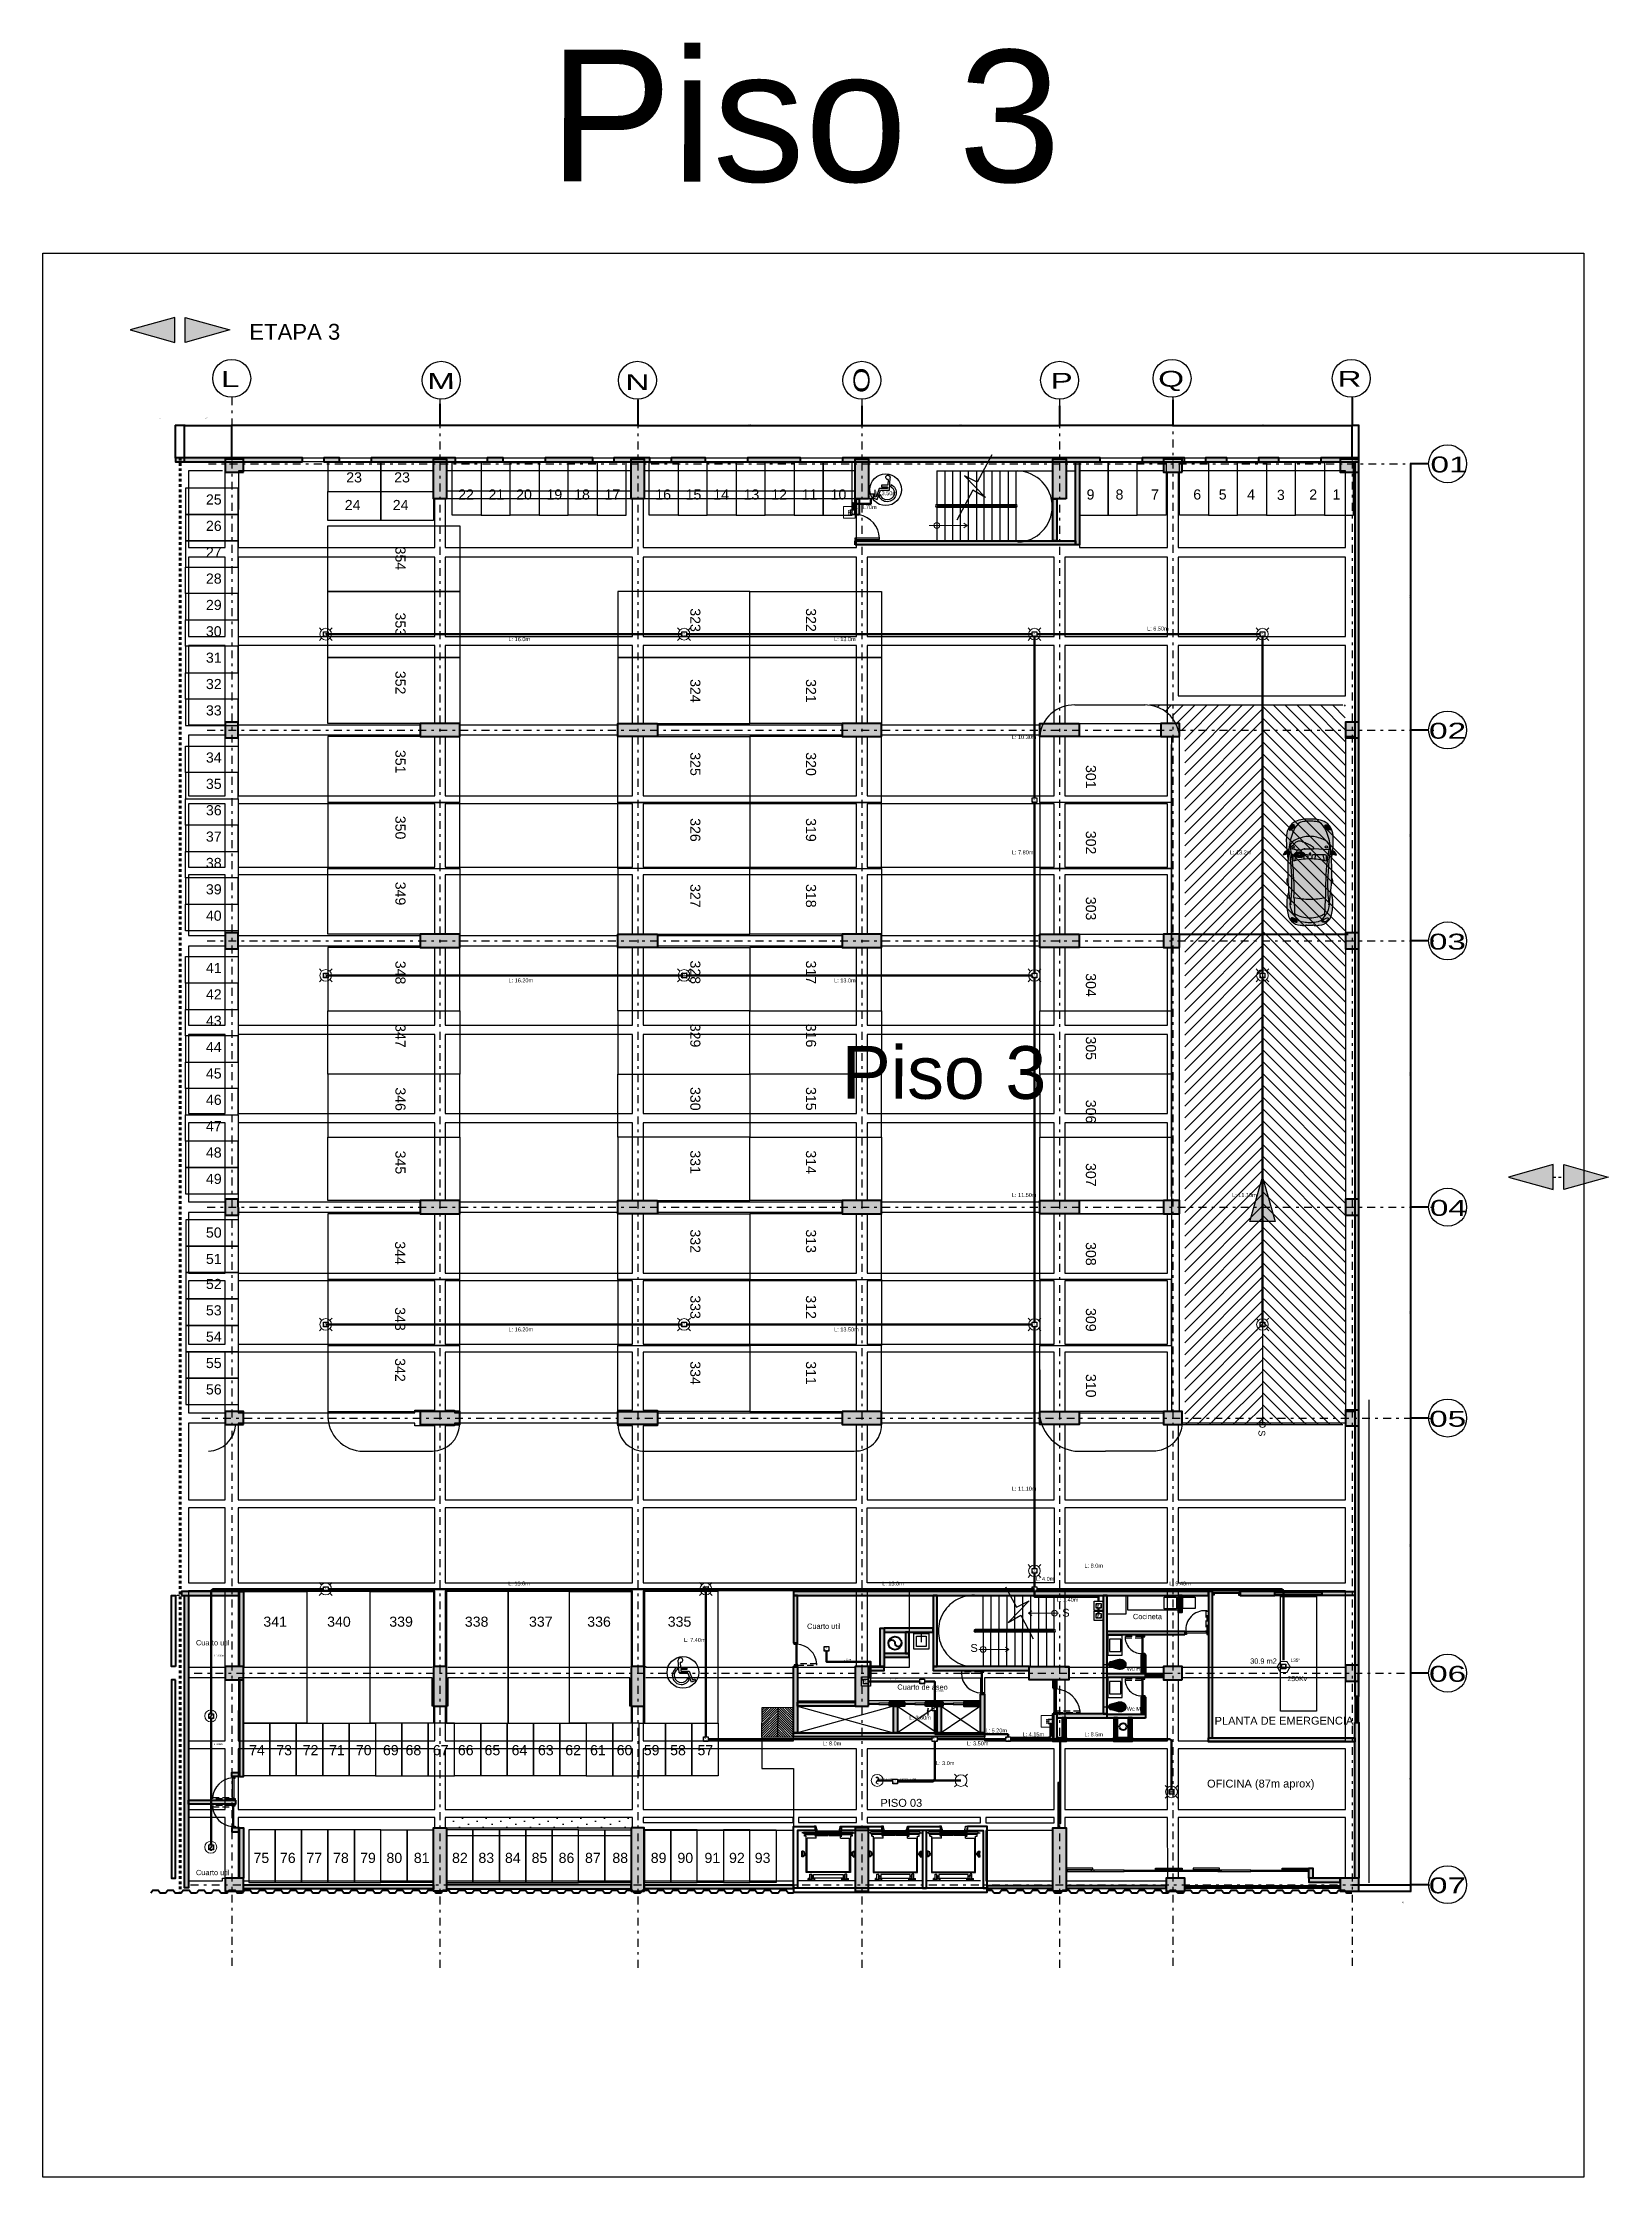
# Model space of a CAD drawing. Header units: millimetres. Extents: x 3781 to 4924, y 1639 to 1721.
# Drawn here: x 4106 to 4165.3, y 1639.4 to 1720.4 of the extents above; entities that cross this region are included whole.
import ezdxf
from ezdxf.enums import TextEntityAlignment as Align

# ---------------------------------------------------------------- set-up
doc = ezdxf.new("R2010")
doc.units = ezdxf.units.MM
for name, pattern in [('CENTER', [0.7, 0.3, -0.2, 0, -0.2]), ('DASHED2', [9.525, 6.35, -3.175]), ('HIDDEN', [0.375, 0.25, -0.125]), ('HIDDEN2', [0.1875, 0.125, -0.0625]), ('LLUVIAS', [10, 4, -2, 4])]:
    doc.linetypes.add(name, pattern=pattern)
doc.layers.get('Defpoints').update_dxf_attribs({"color": 255})
doc.layers.add('-auxiliar', color=190, linetype='Continuous', plot=False)
doc.layers.add('DIM-25', color=1, linetype='Continuous', plot=False)
for name, color, linetype in [('-parquead', 2, 'Continuous'), ('0-amob', 1, 'Continuous'), ('1amobla', 2, 'Continuous'), ('@F1', 1, 'Continuous'), ('_ACHU3', 253, 'Continuous'), ('_AUTOMOBILES', 1, 'Continuous'), ('_H-lleno', 255, 'Continuous'), ('A-HATCH CONCRETO', 8, 'Continuous'), ('AMOBLAMIENTO', 1, 'Continuous'), ('AREA PARQUEO', 51, 'Continuous'), ('AS_GL DETECCION_MEZANINE', 7, 'Continuous'), ('AS_GL DETECCION_PISO 1', 7, 'Continuous'), ('AS_GL DETECCION_PISO 2', 7, 'Continuous'), ('AS_GL DETECCION_PISO 6', 7, 'Continuous'), ('ASCENSOR', 1, 'Continuous'), ('E-BORDE LOSA', 4, 'Continuous'), ('E-HATCH2', 1, 'Continuous'), ('E-P. MACIZA1', 2, 'HIDDEN2'), ('EJE-ESTRUCTURA', 1, 'CENTER'), ('F-2', 2, 'Continuous'), ('GG_LAZO CONTROL DRIVERS', 82, 'Continuous'), ('H-muro', 251, 'Continuous'), ('HACHTCOLUMNA', 250, 'Continuous'), ('JCA_amobla', 1, 'Continuous'), ('JCA_COTAS', 1, 'Continuous'), ('JCA_HATCH 254', 252, 'Continuous'), ('JCA_TEXTO1', 2, 'Continuous'), ('JCA_TEXTO2', 3, 'Continuous'), ('LINEA-1', 1, 'Continuous'), ('MARCO', 4, 'Continuous'), ('MUEBLE', 1, 'Continuous'), ('PLANTAS DE EMERGENCIA', 1, 'Continuous'), ('PROYECCION', 1, 'DASHED2'), ('TEXTO 3', 3, 'Continuous'), ('Textos-espacios', 3, 'Continuous')]:
    doc.layers.add(name, color=color, linetype=linetype)
for name, color, linetype, lineweight in [('Acabados', 2, 'Continuous', 40), ('COTA', 1, 'Continuous', 25), ('Estructura', 6, 'Continuous', 40), ('Muro', 4, 'Continuous', 40), ('Piso', 251, 'Continuous', 30), ('TEXTOS', 7, 'Continuous', 20), ('Vidrio', 2, 'Continuous', 30)]:
    doc.layers.add(name, color=color, linetype=linetype, lineweight=lineweight)
doc.styles.add('Arial_0', font='arial.ttf')
doc.styles.add('Arial_100', font='arial.ttf')
doc.styles.add('Arial_400', font='arial.ttf')
doc.styles.add('ROMANS', font='arial.ttf', dxfattribs={"width": 0.7})
doc.styles.get("Standard").update_dxf_attribs({"font": 'arial.ttf'})
doc.styles.add('style2', font='arial.ttf', dxfattribs={"width": 1.5})
doc.dimstyles.new('1-10', dxfattribs={"dimscale": 10, "dimtxt": 0.0037, "dimasz": 0.001, "dimexe": 0.0018, "dimexo": 0.0018, "dimgap": 0.0005, "dimtad": 1, "dimzin": 4, "dimdsep": 46, "dimtxsty": 'ROMANS', "dimblk": 'ARCHTICK', "dimcen": 0.003, "dimdle": 0.0015, "dimclrd": 1, "dimclre": 1, "dimclrt": 4, "dimadec": 0, "dimazin": 0, "dimtfac": 1, "dimtix": 1, "dimtmove": 2, "dimatfit": 3, "dimldrblk": 'flecha', "dimfxl": 1, "dimtolj": 1, "dimtzin": 4, "dimarcsym": 0})

msp = doc.modelspace()

# ---------------------------------------------------------------- texts
at = {"layer": '1amobla', "color": 7, "linetype": 'Continuous', "ltscale": 0.3, "true_color": 0xffffff, "char_height": 0.04, "width": 0.07916, "attachment_point": 1}
for insert in [(4137.283, 1703.217), (4136.603, 1702.609), (4116.611, 1697.988), (4130.201, 1697.988), (4143.491, 1697.988), (4152.138, 1697.988), (4143.491, 1691.69), (4116.611, 1685.043), (4130.201, 1685.043), (4143.491, 1685.043), (4152.138, 1685.043), (4116.611, 1671.803), (4130.201, 1671.803), (4143.491, 1671.803), (4152.138, 1671.803), (4143.491, 1662.454), (4116.611, 1661.767), (4116.611, 1661.767), (4131.025, 1661.767), (4131.025, 1661.767), (4143.491, 1661.767), (4145.925, 1661.134), (4145.925, 1660.754), (4152.938, 1658.825), (4139.705, 1657.237), (4139.705, 1657.237), (4139.705, 1657.237), (4139.705, 1657.237), (4144.103, 1656.746), (4144.103, 1656.746), (4131.025, 1656.074), (4131.025, 1656.074), (4139.705, 1656.074), (4139.705, 1656.074), (4142.493, 1656.074), (4142.493, 1656.074), (4138.204, 1654.463), (4148.687, 1654.074)]:
    msp.add_mtext('CM 12X12', dxfattribs=dict(at, insert=insert))
at = {"layer": '1amobla', "color": 6, "linetype": 'Continuous', "ltscale": 0.3, "char_height": 0.1, "width": 0.07916, "attachment_point": 1}
for insert in [(4145.907, 1661.138), (4145.907, 1660.758)]:
    msp.add_mtext('MM', dxfattribs=dict(at, insert=insert))
at = {"layer": 'AS_GL DETECCION_PISO 2', "color": 131, "linetype": 'Continuous', "lineweight": 15, "style": 'Arial_0'}
msp.add_text('135%%D', height=0.127, dxfattribs=at).set_placement((4153.465, 1658.915), align=Align.BOTTOM_CENTER)
at = {"layer": 'Defpoints', "color": 3}
for height, p in [(5, (4125.154, 1715.115)), (2, (4136.253, 1680.318))]:
    msp.add_text('Piso 3', height=height, rotation=359.93314, dxfattribs=at).set_placement(p)
at = {"layer": 'TEXTOS'}
for s, height, rotation, p in [('ETAPA 3', 0.6, 0.06686, (4113.789, 1709.106)), ('L: 3.50m', 0.15, 359.93314, (4137.536, 1703.21)), ('L: 3.70m', 0.15, 359.93314, (4136.764, 1702.688)), ('L: 6.50m', 0.15, 359.93314, (4147.841, 1698.074)), ('L: 16.0m', 0.15, 359.93314, (4123.619, 1697.674)), ('L: 13.0m', 0.15, 359.93314, (4135.97, 1697.674)), ('L: 10.30m', 0.15, 359.93314, (4142.712, 1693.958)), ('L: 7.80m', 0.15, 359.93314, (4142.712, 1689.586)), ('L: 13.2m', 0.15, 359.93314, (4150.981, 1689.586)), ('L: 16.20m', 0.15, 359.93314, (4123.619, 1684.729)), ('L: 13.0m', 0.15, 359.93314, (4135.97, 1684.729)), ('L: 11.50m', 0.15, 359.93314, (4142.712, 1676.589)), ('L: 11.10m', 0.15, 359.93314, (4151.065, 1676.589)), ('L: 16.20m', 0.15, 359.93314, (4123.619, 1671.489)), ('L: 13.50m', 0.15, 359.93314, (4135.97, 1671.489)), ('S', 0.254, 270.06686, (4152.065, 1667.745)), ('L: 11.10m', 0.15, 359.93314, (4142.712, 1665.45)), ('L: 8.0m', 0.15, 359.93314, (4145.465, 1662.531)), ('L: 15.0m', 0.15, 359.93314, (4123.611, 1661.853)), ('L: 15.0m', 0.15, 359.93314, (4137.795, 1661.853)), ('L: 4.0m', 0.15, 359.93314, (4143.622, 1662.03)), ('L: 9.40m', 0.15, 359.93314, (4148.68, 1661.853)), ('L: 1.40m', 0.15, 359.93314, (4144.418, 1661.236)), ('S', 0.3, 359.93314, (4144.622, 1660.667)), ('Cocineta', 0.2, 359.93314, (4147.302, 1660.575)), ('Cuarto util', 0.2, 359.93314, (4134.942, 1660.207)), ('Cuarto util', 0.2, 359.93314, (4111.765, 1659.581)), ('L: 10.30m', 0.06, 359.93314, (4112.442, 1659.164)), ('L: 7.40m', 0.15, 359.93314, (4130.276, 1659.711)), ('S', 0.3, 0.06686, (4141.139, 1659.332)), ('L: 2.5m', 0.06, 359.93314, (4136.334, 1659.019)), ('L: 2.1m', 0.06, 359.93314, (4138.11, 1658.274)), ('Wc H', 0.15, 359.93314, (4147.069, 1658.62, 0)), ('30.9 m2', 0.2, 359.93314, (4151.749, 1658.884)), ('250Kv', 0.1889, 0.06686, (4153.161, 1658.223)), ('Cuarto de aseo', 0.2, 359.93314, (4138.367, 1657.898)), ('L: 3.0m', 0.06, 359.93314, (4139.833, 1657.825)), ('L: 3.80m', 0.15, 359.93314, (4138.822, 1656.763)), ('L: 3.80m', 0.15, 359.93314, (4138.822, 1656.763)), ('L: 3.80m', 0.15, 359.93314, (4138.822, 1656.763)), ('Wc M', 0.15, 359.93314, (4147.069, 1657.099, 0)), ('PLANTA DE EMERGENCIA', 0.3, 0.06686, (4150.399, 1656.569)), ('L: 8.0m', 0.15, 359.93314, (4135.541, 1655.785)), ('L: 3.50m', 0.15, 359.93314, (4141.007, 1655.785)), ('L: 5.20m', 0.15, 359.93314, (4141.709, 1656.277)), ('L: 4.15m', 0.15, 359.93314, (4143.116, 1656.13)), ('L: 8.5m', 0.15, 359.93314, (4145.465, 1656.13)), ('L: 4.80m', 0.06, 359.93314, (4112.442, 1655.802)), ('L: 3.0m', 0.15, 359.93314, (4139.833, 1655.038)), ('Koraza L:1.20m', 0.06, 359.93314, (4137.642, 1654.477)), ('Koraza L: 2.40m', 0.06, 359.93314, (4138.464, 1654.477)), ('OFICINA (87m aprox)', 0.3, 0.06686, (4150.114, 1654.185)), ('PISO 03 ', 0.3, 0.06686, (4137.726, 1653.456)), ('Cuarto util', 0.2, 359.93314, (4111.765, 1650.864))]:
    msp.add_text(s, height=height, rotation=rotation, dxfattribs=at).set_placement(p)
at = {"layer": 'Textos-espacios', "char_height": 0.384}
for s, width, insert, attachment_point, rotation in [('23', 0.89145, (4118.06, 1704.078), 3, 0), ('23', 0.89145, (4119.88, 1704.078), 3, 0), ('25', 0.89145, (4112.142, 1703.239), 1, 360), ('24', 0.89145, (4118.005, 1703.03), 3, 0), ('24', 0.89145, (4119.825, 1703.03), 3, 0), ('22', 0.89145, (4122.306, 1703.429), 3, 0), ('21', 0.89145, (4122.859, 1703.429), 1, 360), ('20', 0.89145, (4124.505, 1703.429), 3, 0), ('19', 0.89145, (4125.059, 1703.429), 1, 360), ('18', 0.89145, (4126.705, 1703.429), 3, 0), ('17', 0.89145, (4127.259, 1703.429), 1, 360), ('16', 0.89145, (4129.783, 1703.429), 3, 0), ('15', 0.89145, (4130.336, 1703.429), 1, 360), ('14', 0.89145, (4131.982, 1703.429), 3, 0), ('13', 0.89145, (4132.536, 1703.429), 1, 360), ('12', 0.89145, (4134.182, 1703.429), 3, 0), ('11', 0.89145, (4134.736, 1703.429), 1, 360), ('10', 0.89145, (4135.835, 1703.429), 1, 360), ('9', 0.89145, (4145.544, 1703.429), 1, 360), ('8', 0.89145, (4146.644, 1703.429), 1, 360), ('7', 0.89145, (4148.29, 1703.429), 3, 0), ('6', 0.89145, (4149.89, 1703.429), 3, 0), ('5', 0.89145, (4150.557, 1703.429), 1, 360), ('4', 0.89145, (4151.933, 1703.429), 3, 0), ('3', 0.89145, (4152.764, 1703.415), 1, 360), ('2', 0.89145, (4154.289, 1703.429), 3, 0), ('1', 0.89145, (4155.174, 1703.429), 3, 0), ('26', 0.89145, (4112.142, 1702.239), 1, 360), ('27', 0.89145, (4112.142, 1701.239), 1, 360), ('354', 1.5279, (4119.713, 1701.26), 1, 270), ('28', 0.89145, (4112.142, 1700.239), 1, 360), ('29', 0.89145, (4112.142, 1699.239), 1, 360), ('323', 1.47717, (4130.897, 1698.92), 1, 270), ('322', 1.21675, (4135.284, 1698.923), 1, 270), ('30', 0.89145, (4112.142, 1698.239), 1, 360), ('353', 1.5279, (4119.713, 1698.76), 1, 270), ('31', 0.89145, (4112.142, 1697.239), 1, 360), ('352', 1.5279, (4119.713, 1696.548), 1, 270), ('32', 0.89145, (4112.142, 1696.239), 1, 360), ('324', 1.47717, (4130.897, 1696.234), 1, 270), ('321', 1.21675, (4135.284, 1696.234), 1, 270), ('33', 0.89145, (4112.142, 1695.239), 1, 360), ('34', 0.89145, (4112.142, 1693.452), 1, 360), ('351', 1.5279, (4119.713, 1693.548), 1, 270), ('325', 1.47717, (4130.897, 1693.459), 1, 270), ('320', 1.21675, (4135.284, 1693.459), 1, 270), ('35', 0.89145, (4112.142, 1692.452), 1, 360), ('301', 0.89145, (4145.901, 1692.975), 1, 270), ('36', 0.89145, (4112.142, 1691.452), 1, 360), ('350', 1.5279, (4119.713, 1691.048), 1, 270), ('326', 1.34839, (4130.897, 1690.959), 1, 270), ('319', 1.44433, (4135.284, 1690.959), 1, 270), ('37', 0.89145, (4112.142, 1690.452), 1, 360), ('302', 0.89145, (4145.901, 1690.48), 1, 270), ('38', 0.89145, (4112.142, 1689.452), 1, 360), ('39', 0.89145, (4112.142, 1688.452), 1, 360), ('349', 1.5279, (4119.713, 1688.548), 1, 270), ('327', 1.46632, (4130.897, 1688.459), 1, 270), ('318', 1.32926, (4135.284, 1688.459), 1, 270), ('303', 0.89145, (4145.901, 1687.977), 1, 270), ('40', 0.89145, (4112.142, 1687.452), 1, 360), ('41', 0.89145, (4112.142, 1685.467), 1, 360), ('348', 1.5279, (4119.713, 1685.548), 1, 270), ('328', 1.39428, (4130.897, 1685.559), 1, 270), ('317', 1.35043, (4135.284, 1685.559), 1, 270), ('304', 0.89145, (4145.901, 1685.077), 1, 270), ('42', 0.89145, (4112.142, 1684.467), 1, 360), ('43', 0.89145, (4112.142, 1683.467), 1, 360), ('347', 1.5279, (4119.713, 1683.148), 1, 270), ('329', 1.25263, (4130.897, 1683.159), 1, 270), ('316', 1.51574, (4135.284, 1683.159), 1, 270), ('305', 0.89145, (4145.901, 1682.677), 1, 270), ('44', 0.89145, (4112.142, 1682.467), 1, 360), ('45', 0.89145, (4112.142, 1681.467), 1, 360), ('46', 0.89145, (4112.142, 1680.467), 1, 360), ('346', 1.5279, (4119.713, 1680.748), 1, 270), ('330', 1.2206, (4130.897, 1680.759), 1, 270), ('315', 1.52757, (4135.284, 1680.759), 1, 270), ('306', 0.89145, (4145.901, 1680.277), 1, 270), ('47', 0.89145, (4112.142, 1679.467), 1, 360), ('48', 0.89145, (4112.142, 1678.467), 1, 360), ('345', 1.5279, (4119.713, 1678.348), 1, 270), ('331', 1.23243, (4130.897, 1678.359), 1, 270), ('314', 1.38591, (4135.284, 1678.359), 1, 270), ('307', 0.89145, (4145.901, 1677.877), 1, 270), ('49', 0.89145, (4112.142, 1677.467), 1, 360), ('50', 0.89145, (4112.142, 1675.432), 1, 360), ('332', 1.19925, (4130.897, 1675.359), 1, 270), ('313', 1.90594, (4135.284, 1675.359), 1, 270), ('344', 1.70433, (4119.701, 1674.909), 1, 270), ('308', 0.89145, (4145.901, 1674.877), 1, 270), ('51', 0.89145, (4112.142, 1674.432), 1, 360), ('52', 0.89145, (4112.142, 1673.482), 1, 360), ('53', 0.89145, (4112.142, 1672.482), 1, 360), ('343', 1.70601, (4119.701, 1672.409), 1, 270), ('333', 1.25935, (4130.897, 1672.859), 1, 270), ('312', 1.36456, (4135.284, 1672.859), 1, 270), ('309', 0.89145, (4145.901, 1672.377), 1, 270), ('54', 0.89145, (4112.142, 1671.482), 1, 360), ('55', 0.89145, (4112.142, 1670.482), 1, 360), ('342', 2.00679, (4119.701, 1670.474), 1, 270), ('334', 1.42465, (4130.897, 1670.359), 1, 270), ('311', 1.45973, (4135.284, 1670.359), 1, 270), ('310', 0.89145, (4145.901, 1669.877), 1, 270), ('56', 0.89145, (4112.142, 1669.482), 1, 360), ('341', 2.00679, (4114.32, 1660.671), 1, 360), ('340', 2.00679, (4116.74, 1660.671), 1, 360), ('339', 2.00679, (4119.097, 1660.671), 1, 360), ('338', 2.00679, (4121.963, 1660.671), 1, 360), ('337', 2.00679, (4124.396, 1660.671), 1, 360), ('336', 2.00679, (4126.605, 1660.671), 1, 360), ('335', 2.00679, (4129.658, 1660.671), 1, 360), ('74', 0.89145, (4113.779, 1655.798), 1, 360), ('73', 0.89145, (4114.812, 1655.798), 1, 360), ('72', 0.89145, (4115.812, 1655.798), 1, 360), ('71', 0.89145, (4116.812, 1655.798), 1, 360), ('70', 0.89145, (4117.828, 1655.798), 1, 360), ('69', 0.89145, (4118.855, 1655.798), 1, 360), ('68', 0.89145, (4119.712, 1655.798), 1, 360), ('67', 0.89145, (4120.749, 1655.798), 1, 360), ('66', 0.89145, (4121.698, 1655.798), 1, 360), ('65', 0.89145, (4122.709, 1655.798), 1, 360), ('64', 0.89145, (4123.735, 1655.798), 1, 360), ('63', 0.89145, (4124.735, 1655.798), 1, 360), ('62', 0.89145, (4125.772, 1655.798), 1, 360), ('61', 0.89145, (4126.712, 1655.798), 1, 360), ('60', 0.89145, (4127.722, 1655.798), 1, 360), ('59', 0.89145, (4128.749, 1655.798), 1, 360), ('58', 0.89145, (4129.749, 1655.798), 1, 360), ('57', 0.89145, (4130.786, 1655.798), 1, 360), ('75', 0.89145, (4113.946, 1651.711), 1, 360), ('76', 0.89145, (4114.948, 1651.711), 1, 360), ('77', 0.89145, (4115.953, 1651.711), 1, 360), ('78', 0.89145, (4116.964, 1651.711), 1, 360), ('79', 0.89145, (4117.99, 1651.711), 1, 360), ('80', 0.89145, (4118.99, 1651.711), 1, 360), ('81', 0.89145, (4120.027, 1651.711), 1, 360), ('82', 0.89145, (4121.476, 1651.711), 1, 360), ('83', 0.89145, (4122.478, 1651.711), 1, 360), ('84', 0.89145, (4123.483, 1651.711), 1, 360), ('85', 0.89145, (4124.494, 1651.711), 1, 360), ('86', 0.89145, (4125.52, 1651.711), 1, 360), ('87', 0.89145, (4126.52, 1651.711), 1, 360), ('88', 0.89145, (4127.557, 1651.711), 1, 360), ('89', 0.89145, (4129.014, 1651.711), 1, 360), ('90', 0.89145, (4130.025, 1651.711), 1, 360), ('91', 0.89145, (4131.051, 1651.711), 1, 360), ('92', 0.89145, (4131.984, 1651.711), 1, 360), ('93', 0.89145, (4132.958, 1651.711), 1, 360)]:
    msp.add_mtext_dynamic_manual_height_columns(s, width=width, gutter_width=5, heights=[0], dxfattribs=dict(at, insert=insert, attachment_point=attachment_point, rotation=rotation))

# ---------------------------------------------------------------- blocks, each defined once
blk = doc.blocks.new('WVG&%SOL')
at = {"layer": '_H-lleno'}
h = blk.add_hatch(color=256, dxfattribs=at)
h.paths.add_polyline_path([(0.351, 1.838, 0.12145), (0.162, 1.722, 0.182603), (0.011, 1.389, 0.029325), (0, 1.208, 0.083808), (0.011, 1.175, -0.015143), (0.011, 1.144, 0.03333), (0.006, 1.023, 0.03333), (0.011, 0.901, -0.015143), (0.011, 0.87, 0.083808), (0, 0.838, 0.029325), (0.011, 0.656, 0.182603), (0.162, 0.323, 0.12145), (0.351, 0.208, 0.08496), (0.855, 0.137, 0.124038), (1.301, 0.214, -0.015027), (0.931, 0.265, -0.156483), (0.512, 0.345, -0.048195), (0.336, 0.465, -0.259383), (0.135, 0.782, -0.003945), (0.116, 1.023, -0.003945), (0.135, 1.264, -0.259383), (0.336, 1.581, -0.048195), (0.512, 1.7, -0.156483), (0.931, 1.78, -0.015027), (1.301, 1.832, 0.124038), (0.855, 1.908, 0.08496)])
edge = h.paths.add_edge_path(flags=16)
edge.add_ellipse((0.208, 1.626), major_axis=(0.067, 0.121), ratio=0.405921, start_angle=0, end_angle=360, ccw=False)
h.paths.add_polyline_path([(1.083, 1.631, 0.037623), (2.471, 1.689, 0.015614), (3.079, 1.782, -0.195233), (3.304, 1.552, -0.1149), (3.427, 1.023, -0.1149), (3.304, 0.494, -0.195233), (3.079, 0.264, 0.015614), (2.471, 0.356, 0.037623), (1.083, 0.415, -0.002321), (0.467, 0.44, -0.169228), (0.298, 1.023, -0.169228), (0.467, 1.606, -0.002321)])
h = blk.add_hatch(color=256, dxfattribs=at)
h.paths.add_polyline_path([(0.351, 1.838, 0.12145), (0.162, 1.722, 0.182603), (0.011, 1.389, 0.029325), (0, 1.208, 0.083808), (0.011, 1.175, -0.015143), (0.011, 1.144, 0.03333), (0.006, 1.023, 0.03333), (0.011, 0.901, -0.015143), (0.011, 0.87, 0.083808), (0, 0.838, 0.029325), (0.011, 0.656, 0.182603), (0.162, 0.323, 0.12145), (0.351, 0.208, 0.08496), (0.855, 0.137, 0.124038), (1.301, 0.214, -0.015027), (0.931, 0.265, -0.156483), (0.512, 0.345, -0.048195), (0.336, 0.465, -0.259383), (0.135, 0.782, -0.003945), (0.116, 1.023, -0.003945), (0.135, 1.264, -0.259383), (0.336, 1.581, -0.048195), (0.512, 1.7, -0.156483), (0.931, 1.78, -0.015027), (1.301, 1.832, 0.124038), (0.855, 1.908, 0.08496)])
edge = h.paths.add_edge_path(flags=16)
edge.add_ellipse((0.208, 1.626), major_axis=(0.067, 0.121), ratio=0.405921, start_angle=0, end_angle=360, ccw=False)
h.paths.add_polyline_path([(2.471, 1.689, -0.037623), (1.083, 1.631, 0.072177), (1.017, 1.023, 0.072177), (1.083, 0.415, -0.037623), (2.471, 0.356, 0.055837), (2.565, 1.023, 0.055837)])
h.paths.add_polyline_path([(2.768, 0.989), (2.749, 0.985, -1.5), (2.749, 1.041), (2.768, 1.038, -1)], flags=16)
edge = h.paths.add_edge_path()
edge.add_line((2.722, 0.89), (2.722, 0.433))
edge.add_arc((2.667, 0.433), 0.0544, 270, 360, ccw=False)
edge.add_line((2.667, 0.378), (2.476, 0.378))
edge.add_arc((-0.458, 1.111), 3.024, 345.55344, 345.98935, ccw=False)
edge.add_arc((1.294, -9.433), 9.859, 80.53726, 83.14618, ccw=False)
edge.add_line((2.915, 0.292), (2.956, 0.866))
edge.add_spline(control_points=[(2.956, 0.866), (2.949, 0.868), (2.942, 0.874), (2.939, 0.881)], knot_values=[0, 0, 0, 0, 0.527288, 0.527288, 0.527288, 0.527288], degree=3, periodic=0)
edge.add_line((2.939, 0.881), (2.932, 1.193))
edge.add_spline(control_points=[(2.932, 1.193), (2.931, 1.2), (2.926, 1.216), (2.939, 1.213), (2.947, 1.216), (2.956, 1.215), (2.963, 1.218), (2.969, 1.224), (2.951, 1.232), (2.942, 1.268), (2.919, 1.312), (2.906, 1.385), (2.906, 1.45), (2.91, 1.5), (2.912, 1.514)], knot_values=[0.141298, 0.141298, 0.141298, 0.141298, 0.159943, 0.165931, 0.172001, 0.183023, 0.189716, 0.194702, 0.19969, 0.230667, 0.293381, 0.334048, 0.431764, 0.469446, 0.469446, 0.469446, 0.469446], degree=3, periodic=0)
edge.add_line((2.915, 1.338), (2.814, 1.333))
edge.add_spline(control_points=[(2.721, 1.628), (2.727, 1.628), (2.739, 1.625), (2.758, 1.618), (2.774, 1.595), (2.801, 1.556), (2.817, 1.47), (2.827, 1.435), (2.812, 1.326), (2.815, 1.34), (2.817, 1.354), (2.805, 1.275), (2.786, 1.253), (2.758, 1.214), (2.734, 1.206), (2.723, 1.206), (2.722, 1.206)], knot_values=[0.610155, 0.610155, 0.610155, 0.610155, 0.626247, 0.643672, 0.663469, 0.698879, 0.775847, 0.869639, 0.907731, 0.907731, 0.907731, 0.947421, 0.997365, 1.038981, 1.062017, 1.06671, 1.06671, 1.06671, 1.06671], degree=3, periodic=0)
edge.add_line((2.722, 1.206), (2.722, 1.14))
edge.add_arc((2.667, 1.14), 0.0544, 270, 360, ccw=False)
edge.add_line((2.667, 1.085), (2.562, 1.085))
edge.add_arc((-0.458, 0.935), 3.024, 1.66286, 2.84828, ccw=False)
edge.add_arc((-0.458, 1.111), 3.024, 356.84829, 358.33714, ccw=False)
edge.add_line((2.562, 0.944), (2.667, 0.944))
edge.add_arc((2.667, 0.89), 0.0544, 0, 90, ccw=False)
h = blk.add_hatch(color=256, dxfattribs=at)
h.paths.add_polyline_path([(0.351, 1.838, 0.12145), (0.162, 1.722, 0.182603), (0.011, 1.389, 0.029325), (0, 1.208, 0.083808), (0.011, 1.175, -0.015143), (0.011, 1.144, 0.03333), (0.006, 1.023, 0.03333), (0.011, 0.901, -0.015143), (0.011, 0.87, 0.083808), (0, 0.838, 0.029325), (0.011, 0.656, 0.182603), (0.162, 0.323, 0.12145), (0.351, 0.208, 0.08496), (0.855, 0.137, 0.124038), (1.301, 0.214, -0.015027), (0.931, 0.265, -0.156483), (0.512, 0.345, -0.048195), (0.336, 0.465, -0.259383), (0.135, 0.782, -0.003945), (0.116, 1.023, -0.003945), (0.135, 1.264, -0.259383), (0.336, 1.581, -0.048195), (0.512, 1.7, -0.156483), (0.931, 1.78, -0.015027), (1.301, 1.832, 0.124038), (0.855, 1.908, 0.08496)])
edge = h.paths.add_edge_path(flags=16)
edge.add_ellipse((0.208, 1.626), major_axis=(0.067, 0.121), ratio=0.405921, start_angle=0, end_angle=360, ccw=False)
h.paths.add_polyline_path([(0.298, 1.023, -0.169228), (0.467, 1.606, 0.000403), (0.36, 1.601, 0.007186), (0.336, 1.581, 0.259383), (0.135, 1.264, 0.003945), (0.116, 1.023, 0.003945), (0.135, 0.782, 0.259383), (0.336, 0.465, 0.007186), (0.36, 0.445, 0.000403), (0.467, 0.44, -0.169228)], flags=17)
h = blk.add_hatch(color=256, dxfattribs=at)
edge = h.paths.add_edge_path()
edge.add_ellipse((0.208, 1.626), major_axis=(0.067, 0.121), ratio=0.405921, start_angle=0, end_angle=360, ccw=False)
for points in [[(4.01, 1.023, 0.038434), (3.999, 1.252, 0.165051), (3.909, 1.471, 0.116028), (3.578, 1.676, 0.079533), (2.939, 1.825, -0.034914), (2.267, 1.739, -0.050272), (0.794, 1.756, -0.005604), (0.931, 1.78, 0.156483), (0.512, 1.7, 0.040994), (0.36, 1.601, -0.002724), (1.083, 1.631, 0.037623), (2.471, 1.689, 0.015614), (3.079, 1.782, -0.195233), (3.304, 1.552, -0.1149), (3.427, 1.023, -0.1149), (3.304, 0.494, -0.195233), (3.079, 0.264, 0.015614), (2.471, 0.356, 0.037623), (1.083, 0.415, -0.002724), (0.36, 0.445, 0.040994), (0.512, 0.345, 0.156483), (0.931, 0.265, -0.005604), (0.794, 0.29, -0.050272), (2.267, 0.306, -0.034914), (2.939, 0.221, 0.079533), (3.578, 0.37, 0.116028), (3.909, 0.575, 0.165051), (3.999, 0.793, 0.038434)], [(2.939, 1.825, 0.040737), (1.68, 1.861, 0.035921), (0.794, 1.756, 0.050272), (2.267, 1.739, 0.034914)], [(1.68, 1.861, 0.003237), (1.6, 1.857, -0.302201), (1.78, 1.902, -0.382363), (1.81, 1.867, 0.004188)], [(2.746, 1.89, 0.012662), (2.546, 1.858, -0.00691), (2.759, 1.843)], [(2.702, 2.046), (2.759, 1.843), (2.873, 1.868, 0.376745)], [(2.267, 0.306, 0.050272), (0.794, 0.29, 0.035921), (1.68, 0.184, 0.040737), (2.939, 0.221, 0.034914)], [(1.68, 0.184, -0.003237), (1.6, 0.189, 0.302201), (1.78, 0.144, 0.382363), (1.81, 0.179, -0.004188), (1.68, 0.184, 0.370606), (1.69, 0.159, 0.133562), (1.727, 0.152, 0.082304), (1.774, 0.157, 0.720766), (1.775, 0.178, -0.720766), (1.774, 0.157, -0.082304), (1.727, 0.152, -0.131494), (1.691, 0.159, -0.378629)], [(2.759, 0.203, -0.00691), (2.546, 0.187, 0.012662), (2.746, 0.155)], [(2.873, 0.178), (2.759, 0.203), (2.702, 0, 0.376745)]]:
    blk.add_hatch(color=256, dxfattribs=at).paths.add_polyline_path(points)
for points in [[(2.858, 1.864), (2.759, 1.843, -0.003686), (2.873, 1.832)], [(2.873, 0.214, -0.003686), (2.759, 0.203), (2.858, 0.181)]]:
    blk.add_hatch(color=256, dxfattribs=at).paths.add_polyline_path(points, flags=17)
h = blk.add_hatch(color=256, dxfattribs=at)
h.paths.add_polyline_path([(4.005, 0.472, 0.098289), (4.097, 1.023, 0.098289), (4.005, 1.573, 0.265263), (3.464, 1.922, 0.037363), (2.868, 1.905, -0.050523), (2.873, 1.868), (2.858, 1.864), (2.873, 1.832, -0.002164), (2.939, 1.825, -0.079533), (3.578, 1.676, -0.116028), (3.909, 1.471, -0.165051), (3.999, 1.252, -0.038434), (4.01, 1.023, -0.038434), (3.999, 0.793, -0.165051), (3.909, 0.575, -0.116028), (3.578, 0.37, -0.079533), (2.939, 0.221, -0.002164), (2.873, 0.214), (2.858, 0.181), (2.873, 0.178, -0.050523), (2.868, 0.141, 0.037363), (3.464, 0.123, 0.265263)])
edge = h.paths.add_edge_path(flags=0)
edge.add_ellipse((3.775, 0.333), major_axis=(0.09, 0.102), ratio=0.463754, start_angle=0, end_angle=360)
edge = h.paths.add_edge_path(flags=0)
edge.add_ellipse((3.775, 1.712), major_axis=(-0.09, 0.102), ratio=0.463754, start_angle=0, end_angle=360, ccw=False)
edge = h.paths.add_edge_path(flags=16)
edge.add_ellipse((3.775, 0.333), major_axis=(0.09, 0.102), ratio=0.463754, start_angle=0, end_angle=360)
edge = h.paths.add_edge_path(flags=16)
edge.add_ellipse((3.775, 1.712), major_axis=(-0.09, 0.102), ratio=0.463754, start_angle=0, end_angle=360, ccw=False)
h = blk.add_hatch(color=256, dxfattribs=at)
edge = h.paths.add_edge_path()
edge.add_ellipse((3.775, 1.712), major_axis=(0.09, -0.102), ratio=0.463754, start_angle=0, end_angle=360, ccw=False)
h = blk.add_hatch(color=256, dxfattribs=at)
edge = h.paths.add_edge_path()
edge.add_ellipse((3.775, 0.333), major_axis=(0.09, 0.102), ratio=0.463754, start_angle=0, end_angle=360)
at = {"layer": '@F1', "linetype": 'Continuous'}
for p, q in [((2.759, 1.843), (2.702, 2.046)), ((2.759, 1.843), (2.873, 1.868)), ((2.858, 1.864), (2.873, 1.832)), ((2.925, 1.622), (2.946, 1.758)), ((2.655, 1.573), (2.491, 1.607)), ((2.661, 1.261), (2.551, 1.237)), ((2.72, 0.803), (2.554, 0.838)), ((2.667, 0.944), (2.562, 0.944)), ((2.712, 1.561), (2.682, 1.567)), ((2.722, 1.275), (2.688, 1.267)), ((2.739, 1.514), (2.722, 1.601)), ((2.745, 1.341), (2.722, 1.233)), ((2.722, 0.433), (2.722, 0.89)), ((2.751, 1.515), (2.734, 1.602)), ((2.757, 1.342), (2.734, 1.234)), ((2.738, 1.044), (2.768, 1.038)), ((2.738, 0.983), (2.768, 0.989)), ((2.476, 0.378), (2.667, 0.378)), ((2.722, 0.519), (2.497, 0.469)), ((2.759, 0.203), (2.702, 0)), ((2.759, 0.203), (2.873, 0.178)), ((2.858, 0.181), (2.873, 0.214))]:
    blk.add_line(p, q, dxfattribs=at)
at = {"layer": '@F1'}
for p, q in [((2.748, 1.528), (2.782, 1.525)), ((2.755, 1.33), (2.788, 1.332)), ((2.809, 1.523), (2.915, 1.514)), ((2.814, 1.333), (2.914, 1.338)), ((2.915, 0.292), (2.956, 0.866)), ((2.939, 0.881), (2.932, 1.193))]:
    blk.add_line(p, q, dxfattribs=at)
at = {"layer": '@F1', "linetype": 'Continuous'}
for points in [[(2.722, 1.624, 0.414214), (2.667, 1.678), (2.507, 1.678)], [(2.562, 1.085), (2.667, 1.085, 0.414214), (2.722, 1.14), (2.722, 1.206)]]:
    blk.add_lwpolyline(points, format="xyb", dxfattribs=at)
for points in [[(2.722, 1.578), (2.722, 1.601)], [(2.722, 1.233), (2.722, 1.275)]]:
    blk.add_lwpolyline(points, dxfattribs=at)
for centre, radius, start, end in [((0.527, 1.355), 0.518, 134.81564, 176.20911), ((0.49, 1.398), 0.461, 107.66668, 135.36537), ((1.041, 0.73), 1.106, 118.62149, 129.65833), ((0.809, 0.399), 1.509, 88.2419, 107.66668), ((0.846, 1.087), 0.699, 83.04676, 118.62149), ((1.97, -4.354), 6.222, 92.66451, 100.89347), ((1.612, 9.056), 7.346, 263.60374, 275.11547), ((0.927, 0.984), 0.927, 66.16946, 94.45235), ((1.388, 10.865), 9.239, 268.10849, 276.72686), ((1.724, 1.744), 0.167, 70.42196, 137.68152), ((1.7, 1.868), 0.0208, 117.35527, 198.69527), ((2.088, -5.871), 7.743, 83.68625, 93.01736), ((1.723, 1.822), 0.072, 86.35174, 116.78191), ((1.735, 1.75), 0.144, 74.07499, 92.89534), ((1.77, 1.877), 0.0125, 295.40967, 69.58723), ((1.775, 1.867), 0.0346, 358.95295, 82.65299), ((1.991, 6.591), 4.859, 273.25865, 281.25718), ((1.294, 11.478), 9.859, 276.85382, 280.43198), ((-0.458, 0.935), 3.024, 1.66286, 14.44656), ((3.28, -2.074), 4, 97.67958, 100.5813), ((2.686, 1.859), 0.187, 2.58953, 85.16419), ((3.28, -2.074), 4, 87.36171, 95.92065), ((2.793, -0.244), 2.074, 67.76563, 85.95499), ((2.908, 1.389), 0.428, 22.2685, 66.45681), ((3.429, 1.274), 0.649, 27.47056, 86.89585), ((3.308, 0.869), 0.851, 45.03952, 71.51269), ((1.552, 1.207), 1.552, 173.27164, 179.99061), ((0.101, 1.225), 0.102, 189.80437, 208.96701), ((0.101, 0.821), 0.102, 151.03299, 170.19563), ((1.552, 0.838), 1.552, 180.00939, 186.72836), ((0.92, 1.051), 0.914, 174.11857, 181.75432), ((0.92, 0.995), 0.914, 178.24568, 185.88143), ((-0.503, 1.168), 0.514, 357.37003, 0.84025), ((-0.503, 0.878), 0.514, 359.15975, 2.62997), ((15.395, -0.052), 15.317, 175.07324, 175.97741), ((15.395, 2.097), 15.317, 184.02259, 184.92676), ((0.52, 1.242), 0.386, 118.53774, 176.70222), ((1.219, 1.071), 0.923, 144.56054, 182.98073), ((1.219, 0.975), 0.923, 177.01927, 215.43946), ((3.481, -64.727), 66.401, 92.06958, 92.69392), ((3.146, 1.099), 2.13, 165.5498, 182.06298), ((3.146, 0.946), 2.13, 177.93702, 194.4502), ((-0.458, 1.111), 3.024, 345.55344, 358.33714), ((2.667, 0.89), 0.0544, 0, 90), ((2.738, 1.013), 0.0305, 67.38014, 292.61986), ((2.768, 1.013), 0.0244, 270, 90), ((2.23, 1.023), 1.197, 359.96603, 26.18421), ((2.23, 1.022), 1.197, 333.81579, 0.03397), ((3.632, 1.229), 0.368, 3.57654, 41.06545), ((2.515, 1.064), 1.496, 358.40228, 7.20641), ((2.515, 0.981), 1.496, 352.79359, 1.59772), ((2.664, 1.068), 1.433, 358.20299, 20.65704), ((2.664, 0.978), 1.433, 339.34296, 1.79701), ((0.527, 0.691), 0.518, 183.79089, 225.18436), ((0.52, 0.804), 0.386, 183.29778, 241.46226), ((0.49, 0.647), 0.461, 224.63463, 252.33332), ((1.041, 1.316), 1.106, 230.34167, 241.37851), ((0.809, 1.646), 1.509, 252.33332, 271.7581), ((3.481, 66.773), 66.401, 267.30608, 267.93042), ((0.846, 0.959), 0.699, 241.37851, 276.95324), ((1.612, -7.01), 7.346, 84.88453, 96.39626), ((1.97, 6.4), 6.222, 259.10653, 267.33549), ((0.927, 1.061), 0.927, 265.54765, 293.83054), ((1.388, -8.82), 9.239, 83.27314, 91.89151), ((1.724, 0.301), 0.167, 222.31848, 289.57804), ((1.7, 0.178), 0.0208, 161.30473, 242.64473), ((2.088, 7.917), 7.743, 266.98264, 276.31375), ((1.723, 0.224), 0.072, 243.21809, 273.64826), ((1.735, 0.296), 0.144, 267.10466, 285.92501), ((1.771, 0.168), 0.0111, 285.92501, 69.04371), ((1.775, 0.178), 0.0346, 277.34701, 1.04705), ((1.991, -4.545), 4.859, 78.74282, 86.74135), ((1.294, -9.433), 9.859, 79.56802, 83.14618), ((3.28, 4.119), 4, 259.4187, 262.32042), ((2.667, 0.433), 0.0544, 270, 360), ((2.686, 0.186), 0.187, 274.83581, 357.41047), ((3.28, 4.119), 4, 264.07935, 272.63829), ((2.793, 2.289), 2.074, 274.04501, 292.23437), ((2.908, 0.656), 0.428, 293.54319, 337.7315), ((3.429, 0.772), 0.649, 273.10415, 332.52944), ((3.308, 1.177), 0.851, 288.48731, 314.96048), ((3.632, 0.816), 0.368, 318.93455, 356.42346)]:
    blk.add_arc(centre, radius, start, end, dxfattribs=at)
at = {"layer": '@F1', "linetype": 'Continuous', "extrusion": (0, 0, -1)}
for centre, major_axis, ratio in [((0.208, 1.626), (0.067, 0.121), 0.405921), ((3.775, 1.712), (0.09, -0.102), 0.463754)]:
    blk.add_ellipse(centre, major_axis=major_axis, ratio=ratio, dxfattribs=at)
at = {"layer": '@F1'}
for centre in [(3.026, 1.667), (3.026, 0.384)]:
    blk.add_ellipse(centre, major_axis=(0, -0.0467), ratio=0.983266, start_param=4.712389, end_param=10.995574, dxfattribs=at)
at = {"layer": '@F1', "linetype": 'Continuous'}
for centre, major_axis, ratio in [((0.208, 0.42), (0.067, -0.121), 0.405921), ((3.775, 0.333), (0.09, 0.102), 0.463754)]:
    blk.add_ellipse(centre, major_axis=major_axis, ratio=ratio, dxfattribs=at)
at = {"layer": '@F1'}
for points, knots in [([(2.939, 0.881), (2.942, 0.874), (2.964, 0.856), (3.012, 0.893), (3.051, 0.94), (3.098, 1.02), (3.152, 1.134), (3.201, 1.26), (3.246, 1.376), (3.247, 1.474), (3.206, 1.555), (3.154, 1.617), (3.098, 1.656), (3.066, 1.696), (3.049, 1.723), (3.035, 1.774)], [0, 0, 0, 0, 0.527288, 1.647451, 3.487558, 5.099073, 7.968657, 12.238313, 14.475187, 16.613757, 18.744202, 20.639343, 22.223389, 23.452731, 24.286529, 24.286529, 24.286529, 24.286529]), ([(2.815, 1.34), (2.817, 1.354), (2.805, 1.275), (2.786, 1.253), (2.758, 1.214), (2.726, 1.204), (2.692, 1.21), (2.669, 1.249), (2.636, 1.299), (2.624, 1.37), (2.624, 1.449), (2.634, 1.522), (2.657, 1.582), (2.685, 1.618), (2.715, 1.63), (2.738, 1.625), (2.758, 1.618), (2.774, 1.595), (2.801, 1.556), (2.817, 1.47), (2.827, 1.435), (2.812, 1.326), (2.815, 1.34)], [0, 0, 0, 0, 0.03969, 0.089634, 0.13125, 0.1542862, 0.1797268, 0.2207266, 0.2680991, 0.3447665, 0.4095645, 0.4843001, 0.541515, 0.5817687, 0.6060665, 0.6262474, 0.6436722, 0.6634686, 0.6988791, 0.7758465, 0.8696394, 0.907731, 0.907731, 0.907731, 0.907731]), ([(2.788, 1.338), (2.787, 1.333), (2.786, 1.328), (2.784, 1.317), (2.783, 1.311), (2.779, 1.294), (2.776, 1.287), (2.772, 1.278), (2.77, 1.274), (2.765, 1.268), (2.764, 1.266), (2.757, 1.258), (2.752, 1.251), (2.745, 1.243), (2.742, 1.241), (2.738, 1.237), (2.736, 1.236), (2.731, 1.234), (2.729, 1.233), (2.723, 1.233), (2.719, 1.233), (2.714, 1.234), (2.713, 1.235), (2.71, 1.236), (2.708, 1.238), (2.703, 1.243), (2.701, 1.247), (2.695, 1.256), (2.691, 1.262), (2.685, 1.272), (2.682, 1.277), (2.675, 1.288), (2.672, 1.294), (2.666, 1.306), (2.664, 1.313), (2.659, 1.326), (2.658, 1.333), (2.653, 1.355), (2.652, 1.371), (2.65, 1.402), (2.65, 1.418), (2.653, 1.465), (2.657, 1.496), (2.669, 1.537), (2.673, 1.548), (2.681, 1.564), (2.684, 1.57), (2.69, 1.581), (2.694, 1.586), (2.701, 1.593), (2.704, 1.595), (2.711, 1.599), (2.714, 1.601), (2.718, 1.601), (2.719, 1.601), (2.723, 1.601), (2.725, 1.601), (2.73, 1.599), (2.733, 1.599), (2.738, 1.597), (2.739, 1.596), (2.741, 1.595), (2.741, 1.595), (2.742, 1.595), (2.742, 1.594), (2.744, 1.591), (2.746, 1.589), (2.75, 1.583), (2.752, 1.581), (2.755, 1.576), (2.757, 1.573), (2.761, 1.566), (2.764, 1.562), (2.769, 1.553), (2.771, 1.548), (2.775, 1.538), (2.777, 1.532), (2.781, 1.516), (2.784, 1.504), (2.788, 1.486), (2.789, 1.48), (2.792, 1.468), (2.793, 1.463), (2.795, 1.449), (2.796, 1.44), (2.796, 1.421), (2.796, 1.414), (2.795, 1.401), (2.794, 1.395), (2.792, 1.374), (2.79, 1.355), (2.788, 1.344), (2.788, 1.342), (2.788, 1.34), (2.788, 1.339), (2.788, 1.338), (2.788, 1.338), (2.788, 1.338)], [0.497033, 0.497033, 0.497033, 0.497033, 0.723444, 0.723444, 0.974636, 0.974636, 1.50964, 1.50964, 2.044645, 2.044645, 2.271061, 2.271061, 2.862376, 2.862376, 3.217654, 3.217654, 3.537253, 3.537253, 3.856852, 3.856852, 4.368613, 4.368613, 4.584627, 4.584627, 4.99269, 4.99269, 5.400753, 5.400753, 5.808816, 5.808816, 6.216879, 6.216879, 6.778716, 6.778716, 7.350371, 7.350371, 7.922025, 7.922025, 9.065335, 9.065335, 10.208644, 10.208644, 12.495263, 12.495263, 13.409896, 13.409896, 13.929088, 13.929088, 14.44828, 14.44828, 14.909885, 14.909885, 15.371489, 15.371489, 15.62524, 15.62524, 15.87899, 15.87899, 16.120875, 16.120875, 16.36276, 16.36276, 16.51635, 16.51635, 16.669941, 16.669941, 16.921521, 16.921521, 17.136676, 17.136676, 17.351831, 17.351831, 17.782142, 17.782142, 18.204974, 18.204974, 18.627807, 18.627807, 19.473473, 19.473473, 19.978923, 19.978923, 20.484372, 20.484372, 21.475119, 21.475119, 21.859144, 21.859144, 22.162884, 22.162884, 22.770362, 22.770362, 22.900493, 22.900493, 22.951221, 22.951221, 22.964298, 22.964298, 22.964298, 22.964298]), ([(2.728, 1.261), (2.726, 1.264), (2.724, 1.266), (2.719, 1.274), (2.716, 1.279), (2.71, 1.29), (2.706, 1.296), (2.7, 1.308), (2.698, 1.315), (2.694, 1.328), (2.692, 1.336), (2.688, 1.358), (2.686, 1.373), (2.685, 1.405), (2.685, 1.42), (2.687, 1.467), (2.691, 1.498), (2.703, 1.539), (2.707, 1.55), (2.715, 1.566), (2.718, 1.572), (2.723, 1.58), (2.724, 1.581), (2.725, 1.583)], [5.596292, 5.596292, 5.596292, 5.596292, 5.808816, 5.808816, 6.216879, 6.216879, 6.778716, 6.778716, 7.350371, 7.350371, 7.922025, 7.922025, 9.065335, 9.065335, 10.208644, 10.208644, 12.495263, 12.495263, 13.409896, 13.409896, 13.929088, 13.929088, 14.118229, 14.118229, 14.118229, 14.118229]), ([(2.739, 1.514), (2.74, 1.507), (2.742, 1.5), (2.745, 1.486), (2.746, 1.48), (2.749, 1.468), (2.75, 1.463), (2.752, 1.449), (2.753, 1.44), (2.753, 1.421), (2.753, 1.414), (2.752, 1.401), (2.751, 1.395), (2.749, 1.374), (2.747, 1.355), (2.745, 1.344), (2.745, 1.343), (2.745, 1.341)], [18.939067, 18.939067, 18.939067, 18.939067, 19.473473, 19.473473, 19.978923, 19.978923, 20.484372, 20.484372, 21.475119, 21.475119, 21.859144, 21.859144, 22.162884, 22.162884, 22.770362, 22.770362, 22.871566, 22.871566, 22.871566, 22.871566]), ([(2.751, 1.515), (2.752, 1.508), (2.754, 1.501), (2.757, 1.487), (2.758, 1.481), (2.761, 1.469), (2.762, 1.464), (2.764, 1.45), (2.765, 1.441), (2.765, 1.422), (2.765, 1.415), (2.764, 1.402), (2.763, 1.396), (2.761, 1.375), (2.759, 1.356), (2.757, 1.345), (2.757, 1.344), (2.757, 1.342)], [18.939067, 18.939067, 18.939067, 18.939067, 19.473473, 19.473473, 19.978923, 19.978923, 20.484372, 20.484372, 21.475119, 21.475119, 21.859144, 21.859144, 22.162884, 22.162884, 22.770362, 22.770362, 22.871566, 22.871566, 22.871566, 22.871566]), ([(2.925, 1.622), (2.929, 1.624), (2.936, 1.63), (2.953, 1.634), (2.954, 1.624), (2.953, 1.617), (2.947, 1.609), (2.936, 1.6), (2.926, 1.578), (2.914, 1.536), (2.906, 1.462), (2.906, 1.385), (2.919, 1.312), (2.942, 1.268), (2.951, 1.232), (2.969, 1.224), (2.963, 1.218), (2.956, 1.215), (2.947, 1.216), (2.939, 1.213), (2.926, 1.216), (2.931, 1.2), (2.932, 1.193)], [0, 0, 0, 0, 0.0138597, 0.0278304, 0.0329137, 0.0379971, 0.0465756, 0.0592704, 0.0762214, 0.1105991, 0.1789801, 0.2766959, 0.3173629, 0.3800771, 0.4110544, 0.4160421, 0.4210284, 0.4277212, 0.4387433, 0.4448131, 0.4508005, 0.4694463, 0.4694463, 0.4694463, 0.4694463])]:
    blk.add_open_spline(points, degree=3, knots=knots, dxfattribs=at)
blk = doc.blocks.new('automovil planta')
at = {"layer": '_AUTOMOBILES', "rotation": 90.88404490339994}
blk.add_blockref('WVG&%SOL', (1.086, -4.08), dxfattribs=at)
blk = doc.blocks.new('MARCOE-102')
for p, q in [((0, 0), (0, -2.5)), ((0, 0), (1.75, 0)), ((1.75, 0), (1.75, -0.45)), ((0, -2.5), (1.75, -2.5)), ((0.175, -0.175), (1.575, -0.175)), ((0.175, -0.175), (0.175, -2.325)), ((0.175, -2.325), (1.575, -2.325)), ((1.375, -0.45), (1.375, -0.275)), ((1.375, -0.275), (1.575, -0.275)), ((1.75, -0.45), (1.375, -0.45)), ((1.375, -2.05), (1.375, -2.225)), ((1.75, -2.05), (1.375, -2.05)), ((1.375, -2.225), (1.575, -2.225)), ((1.575, -0.275), (1.575, -0.175)), ((1.575, -2.325), (1.575, -2.225)), ((1.75, -2.5), (1.75, -2.05))]:
    blk.add_line(p, q)
at = {"layer": 'MARCO'}
blk.add_lwpolyline([(0, 0), (0, -2.5), (1.75, -2.5), (1.75, -2.05), (1.375, -2.05), (1.375, -2.225), (1.575, -2.225), (1.575, -2.325), (0.175, -2.325), (0.175, -0.175), (1.575, -0.175), (1.575, -0.275), (1.375, -0.275), (1.375, -0.45), (1.75, -0.45), (1.75, 0), (0, 0)], dxfattribs=at)
blk = doc.blocks.new('ASCENSOR')
at = {"layer": '0-amob'}
for p, q in [((-1.747, -0.512), (-1.859, -0.533)), ((-1.859, -0.533), (-1.859, -0.609)), ((-1.69, -0.498), (-1.747, -0.498)), ((-1.747, -0.498), (-1.747, -0.512)), ((-1.69, -0.564), (-1.69, -0.498)), ((-1.68, -0.564), (-1.69, -0.564))]:
    blk.add_line(p, q, dxfattribs=at)
blk.add_lwpolyline([(-1.68, -0.564), (-1.68, 0.413), (-1.69, 0.413), (-1.69, 0.347), (-1.747, 0.347), (-1.747, 0.361), (-1.859, 0.382), (-1.859, 0.458)], dxfattribs=at)
at = {"layer": 'ASCENSOR'}
for p, q in [((-1.63, -1.015), (-1.63, 0.869)), ((-1.575, 0.869), (-1.63, 0.869)), ((-1.605, 0.869), (-1.605, 0.932)), ((-1.575, 0.869), (-1.575, -1.015)), ((-1.485, 0.826), (-1.545, 0.826)), ((-1.545, 0.826), (-1.485, 0.826)), ((-1.545, -0.971), (-1.545, 0.826)), ((-1.485, 0.826), (-1.485, 0.766)), ((-0.91, 0.876), (-0.91, 0.932)), ((-0.7, 0.921), (-0.91, 0.921)), ((-0.91, 0.876), (-0.88, 0.876)), ((-0.88, 0.922), (-0.88, 0.95)), ((-0.73, 0.902), (-0.88, 0.902)), ((-0.88, 0.83), (-0.88, 0.902)), ((-0.73, 0.836), (-0.88, 0.836)), ((-0.88, 0.836), (-0.73, 0.836)), ((-0.85, 0.83), (-0.88, 0.83)), ((-0.85, 0.83), (-0.88, 0.83)), ((-0.85, 0.83), (-0.805, 0.83)), ((-0.85, 0.83), (-0.805, 0.83)), ((-0.85, 0.83), (-0.805, 0.83)), ((-0.85, 0.83), (-0.805, 0.83)), ((-0.85, 0.823), (-0.85, 0.83)), ((-0.85, 0.823), (-0.85, 0.83)), ((-0.809, 0.823), (-0.85, 0.823)), ((-0.809, 0.823), (-0.85, 0.823)), ((-0.809, 0.785), (-0.809, 0.823)), ((-0.76, 0.83), (-0.805, 0.83)), ((-0.76, 0.83), (-0.805, 0.83)), ((-0.76, 0.83), (-0.805, 0.83)), ((-0.76, 0.83), (-0.805, 0.83)), ((-0.802, 0.823), (-0.76, 0.823)), ((-0.802, 0.823), (-0.76, 0.823)), ((-0.802, 0.785), (-0.802, 0.823)), ((-0.76, 0.823), (-0.76, 0.83)), ((-0.76, 0.823), (-0.76, 0.83)), ((-0.76, 0.83), (-0.73, 0.83)), ((-0.76, 0.83), (-0.73, 0.83)), ((-0.73, 0.922), (-0.73, 0.95)), ((-0.73, 0.836), (-0.73, 0.902)), ((-0.73, 0.876), (-0.7, 0.876)), ((-0.73, 0.83), (-0.73, 0.836)), ((-0.7, 0.876), (-0.7, 0.932)), ((-1.68, 0.434), (-1.671, 0.434)), ((-1.68, 0.434), (-1.671, 0.434)), ((-1.68, 0.399), (-1.68, 0.434)), ((-1.68, 0.399), (-1.68, 0.434)), ((-1.63, 0.399), (-1.68, 0.399)), ((-1.63, 0.399), (-1.68, 0.399)), ((-1.676, 0.43), (-1.674, 0.43)), ((-1.674, 0.43), (-1.676, 0.43)), ((-1.676, 0.402), (-1.676, 0.43)), ((-1.676, 0.43), (-1.676, 0.402)), ((-1.633, 0.402), (-1.676, 0.402)), ((-1.676, 0.402), (-1.633, 0.402)), ((-1.674, 0.426), (-1.674, 0.43)), ((-1.674, 0.426), (-1.674, 0.43)), ((-1.671, 0.426), (-1.674, 0.426)), ((-1.671, 0.426), (-1.674, 0.426)), ((-1.671, 0.434), (-1.671, 0.426)), ((-1.671, 0.434), (-1.671, 0.426)), ((-1.639, 0.434), (-1.639, 0.426)), ((-1.63, 0.434), (-1.639, 0.434)), ((-1.639, 0.434), (-1.63, 0.434)), ((-1.639, 0.426), (-1.639, 0.434)), ((-1.639, 0.426), (-1.635, 0.426)), ((-1.635, 0.426), (-1.639, 0.426)), ((-1.635, 0.43), (-1.633, 0.43)), ((-1.635, 0.426), (-1.635, 0.43)), ((-1.635, 0.43), (-1.635, 0.426)), ((-1.633, 0.43), (-1.635, 0.43)), ((-1.633, 0.402), (-1.633, 0.43)), ((-1.633, 0.402), (-1.633, 0.43)), ((-1.63, 0.399), (-1.63, 0.434)), ((-1.63, 0.434), (-1.63, 0.399)), ((-1.587, 0.433), (-1.618, 0.433)), ((-1.618, 0.433), (-1.618, -0.056)), ((-1.587, -0.056), (-1.587, 0.433)), ((-1.503, 0.434), (-1.534, 0.434)), ((-1.534, -0.056), (-1.534, 0.434)), ((-1.503, -0.056), (-1.503, 0.434)), ((-1.485, 0.766), (-0.096, 0.766)), ((-1.485, 0.385), (-1.485, 0.445)), ((-1.405, 0.385), (-1.485, 0.385)), ((-1.405, 0.385), (-1.405, 0.735)), ((-0.126, 0.735), (-1.405, 0.735)), ((-0.816, 0.785), (-0.816, 0.792)), ((-0.816, 0.792), (-0.802, 0.792)), ((-0.809, 0.785), (-0.816, 0.785)), ((-0.802, 0.785), (-0.809, 0.785)), ((-0.795, 0.792), (-0.802, 0.792)), ((-0.802, 0.785), (-0.795, 0.785)), ((-0.795, 0.785), (-0.795, 0.792)), ((-0.126, 0.735), (-0.126, -0.88)), ((-0.096, 0.766), (-0.096, -0.911)), ((-0.036, 0.625), (-0.036, 0.555)), ((0.155, 0.625), (-0.036, 0.625)), ((0.155, 0.561), (-0.036, 0.561)), ((0.155, 0.555), (-0.036, 0.555)), ((-0.021, 0.485), (0.109, 0.485)), ((-0.021, -0.63), (-0.021, 0.485)), ((-0.001, 0.552), (-0.001, 0.555)), ((-0.001, 0.555), (0.041, 0.555)), ((0.038, 0.552), (-0.001, 0.552)), ((0.038, 0.491), (0.038, 0.552)), ((0.041, 0.555), (0.041, 0.491)), ((0.089, 0.555), (0.041, 0.555)), ((0.047, 0.555), (0.047, 0.491)), ((0.05, 0.491), (0.05, 0.552)), ((0.05, 0.552), (0.089, 0.552)), ((0.089, 0.552), (0.089, 0.555)), ((0.089, 0.552), (0.089, 0.555)), ((0.109, 0.485), (0.109, -0.63)), ((0.184, 0.688), (0.128, 0.688)), ((0.128, 0.625), (0.128, 0.688)), ((0.128, 0.438), (0.128, 0.555)), ((0.184, 0.438), (0.128, 0.438)), ((0.147, 0.664), (0.21, 0.664)), ((0.149, 0.463), (0.209, 0.463)), ((0.155, 0.625), (0.155, 0.555)), ((0.173, 0.689), (0.173, 0.438)), ((-1.618, -0.056), (-1.587, -0.056)), ((-1.587, -0.095), (-1.618, -0.095)), ((-1.618, -0.095), (-1.618, -0.583)), ((-1.618, -0.583), (-1.587, -0.583)), ((-1.587, -0.583), (-1.587, -0.095)), ((-1.534, -0.056), (-1.503, -0.056)), ((-1.503, -0.095), (-1.534, -0.095)), ((-1.534, -0.58), (-1.534, -0.095)), ((-1.534, -0.58), (-1.503, -0.58)), ((-1.503, -0.58), (-1.503, -0.095)), ((-1.405, -0.53), (-1.485, -0.53)), ((-1.485, -0.53), (-1.485, -0.59)), ((-1.405, -0.53), (-1.405, -0.88)), ((0.155, -0.7), (-0.036, -0.7)), ((-0.036, -0.77), (-0.036, -0.7)), ((0.155, -0.706), (-0.036, -0.706)), ((0.155, -0.77), (-0.036, -0.77)), ((0.109, -0.63), (-0.021, -0.63)), ((-0.001, -0.697), (-0.001, -0.7)), ((0.038, -0.697), (-0.001, -0.697)), ((-0.001, -0.7), (0.041, -0.7)), ((0.038, -0.636), (0.038, -0.697)), ((0.041, -0.7), (0.041, -0.636)), ((0.047, -0.7), (0.047, -0.636)), ((0.089, -0.7), (0.047, -0.7)), ((0.05, -0.636), (0.05, -0.697)), ((0.05, -0.697), (0.089, -0.697)), ((0.089, -0.697), (0.089, -0.7)), ((0.184, -0.583), (0.128, -0.583)), ((0.128, -0.583), (0.128, -0.7)), ((0.128, -0.77), (0.128, -0.833)), ((0.147, -0.809), (0.21, -0.809)), ((0.149, -0.609), (0.209, -0.609)), ((0.155, -0.77), (0.155, -0.7)), ((0.173, -0.834), (0.173, -0.583)), ((-1.575, -1.015), (-1.63, -1.015)), ((-1.605, -1.015), (-1.605, -1.083)), ((-1.485, -0.971), (-1.545, -0.971)), ((-0.096, -0.911), (-1.485, -0.911)), ((-1.485, -0.911), (-1.485, -0.971)), ((-0.126, -0.88), (-1.405, -0.88)), ((-0.91, -1.011), (-0.88, -1.011)), ((-0.91, -1.011), (-0.91, -1.083)), ((-0.7, -1.072), (-0.91, -1.072)), ((-0.85, -0.981), (-0.88, -0.981)), ((-0.85, -0.981), (-0.88, -0.981)), ((-0.88, -0.981), (-0.88, -1.052)), ((-0.73, -0.987), (-0.88, -0.987)), ((-0.88, -0.987), (-0.73, -0.987)), ((-0.73, -1.052), (-0.88, -1.052)), ((-0.88, -1.073), (-0.88, -1.1)), ((-0.808, -0.974), (-0.85, -0.974)), ((-0.808, -0.974), (-0.85, -0.974)), ((-0.85, -0.974), (-0.85, -0.981)), ((-0.85, -0.974), (-0.85, -0.981)), ((-0.85, -0.981), (-0.805, -0.981)), ((-0.85, -0.981), (-0.805, -0.981)), ((-0.85, -0.981), (-0.805, -0.981)), ((-0.85, -0.981), (-0.805, -0.981)), ((-0.808, -0.936), (-0.815, -0.936)), ((-0.815, -0.936), (-0.815, -0.943)), ((-0.815, -0.943), (-0.801, -0.943)), ((-0.808, -0.936), (-0.808, -0.974)), ((-0.801, -0.936), (-0.808, -0.936)), ((-0.76, -0.981), (-0.805, -0.981)), ((-0.76, -0.981), (-0.805, -0.981)), ((-0.76, -0.981), (-0.805, -0.981)), ((-0.76, -0.981), (-0.805, -0.981)), ((-0.801, -0.936), (-0.801, -0.974)), ((-0.801, -0.936), (-0.794, -0.936)), ((-0.794, -0.943), (-0.801, -0.943)), ((-0.801, -0.974), (-0.76, -0.974)), ((-0.801, -0.974), (-0.76, -0.974)), ((-0.794, -0.936), (-0.794, -0.943)), ((-0.76, -0.974), (-0.76, -0.981)), ((-0.76, -0.974), (-0.76, -0.981)), ((-0.76, -0.981), (-0.73, -0.981)), ((-0.76, -0.981), (-0.73, -0.981)), ((-0.73, -0.981), (-0.73, -0.987)), ((-0.73, -0.987), (-0.73, -1.052)), ((-0.73, -1.011), (-0.7, -1.011)), ((-0.73, -1.073), (-0.73, -1.1)), ((-0.7, -1.011), (-0.7, -1.083)), ((0.184, -0.833), (0.128, -0.833))]:
    blk.add_line(p, q, dxfattribs=at)
for centre, radius, start, end in [((0.044, 0.491), 0.006, 180, 270), ((0.044, 0.491), 0.003, 180, 270), ((0.044, 0.491), 0.006, 270, 0), ((0.044, 0.491), 0.003, 270, 0), ((0.044, -0.636), 0.006, 90, 180), ((0.044, -0.636), 0.003, 90, 180), ((0.044, -0.636), 0.006, 0, 90), ((0.044, -0.636), 0.003, 0, 90)]:
    blk.add_arc(centre, radius, start, end, dxfattribs=at)
for points in [[(-0.795, 0.792), (-0.795, 0.785), (-0.816, 0.785), (-0.816, 0.792)], [(-0.816, 0.785), (-0.816, 0.792), (-0.795, 0.785), (-0.816, 0.785)], [(-0.795, 0.785), (-0.816, 0.785), (-0.795, 0.792), (-0.816, 0.792)], [(-0.794, -0.943), (-0.794, -0.936), (-0.815, -0.936), (-0.815, -0.943)], [(-0.815, -0.936), (-0.815, -0.943), (-0.794, -0.936), (-0.815, -0.936)], [(-0.794, -0.936), (-0.815, -0.936), (-0.794, -0.943), (-0.815, -0.943)]]:
    blk.add_solid(points, dxfattribs=at)
at = {"layer": 'ASCENSOR', "xscale": 0.01999999999998181, "yscale": 0.01999999999998181, "zscale": 0.01999999999998181, "rotation": 270}
blk.add_blockref('MARCOE-102', (-1.63, -0.541), dxfattribs=at)
blk = doc.blocks.new('discap')
at = {"layer": 'TEXTO 3', "color": 0, "linetype": 'Continuous'}
for p, q in [((-179169, -277469), (-179154, -277610)), ((-178353, -278322), (-178426, -278155))]:
    blk.add_line(p, q, dxfattribs=at)
blk.add_lwpolyline([(-178974, -277120), (-178946, -277498), (-178511, -277498), (-178511, -277624), (-178926, -277624), (-178926, -277730), (-178352, -277730), (-178127, -278321), (-177953, -278254), (-177909, -278371), (-178198, -278488), (-178440, -277852), (-179047, -277852), (-179102, -276980)], dxfattribs=at)
for centre, radius, start, end in [((-178897, -278025), 619, 116.09541, 331.34503), ((-178897, -278025), 488, 121.7945, 344.57102), ((-178951, -276970), 152, 261.2603, 183.66969)]:
    blk.add_arc(centre, radius, start, end, dxfattribs=at)
blk = doc.blocks.new('_ArchTick')
at = {"color": 0, "linetype": 'ByBlock', "const_width": 0.15}
blk.add_lwpolyline([(-0.5, -0.5), (0.5, 0.5)], dxfattribs=at)
blk = doc.blocks.new('*D34')
at = {"layer": 'Defpoints', "color": 0, "transparency": 16777216}
for p in [(-94.235, -6656.351), (-94.235, -6657.599), (-93.885, -6657.749)]:
    blk.add_point(p, dxfattribs=at)
at = {"layer": 'JCA_COTAS', "color": 1, "lineweight": -2, "transparency": 16777216}
for p, q in [((-93.87, -6656.351), (-94.25, -6656.351)), ((-94.235, -6657.581), (-94.235, -6656.333)), ((-93.885, -6657.731), (-93.885, -6656.333))]:
    blk.add_line(p, q, dxfattribs=at)
at = {"layer": 'JCA_COTAS', "color": 1, "lineweight": -2, "transparency": 16777216, "xscale": 0.01, "yscale": 0.01, "zscale": 0.01, "rotation": 180}
blk.add_blockref('_ArchTick', (-94.235, -6656.351), dxfattribs=at)
at = {"layer": 'JCA_COTAS', "color": 1, "lineweight": -2, "transparency": 16777216, "xscale": 0.01, "yscale": 0.01, "zscale": 0.01}
blk.add_blockref('_ArchTick', (-93.885, -6656.351), dxfattribs=at)
at = {"layer": 'JCA_COTAS', "color": 4, "transparency": 16777216, "insert": (-94.82, -6656.053), "char_height": 0.037, "attachment_point": 5, "style": 'ROMANS'}
blk.add_mtext('\\A1;.35', dxfattribs=at)
blk = doc.blocks.new('flecha')
at = {"layer": '_ACHU3', "linetype": 'Continuous', "lineweight": 0}
h = blk.add_hatch(color=255, dxfattribs=at)
h.dxf.hatch_style = 1
h.paths.add_polyline_path([(0, 0), (2.4, 0.4), (2.4, 0), (4, 0), (4, 0), (2.4, 0), (2.4, -0.4)])
at = {"layer": '_ACHU3', "linetype": 'Continuous', "lineweight": 0, "flags": 128}
blk.add_lwpolyline([(0, 0), (2.4, 0.4), (2.4, 0), (2.4, 0), (4, 0), (4, 0), (2.4, 0), (2.4, -0.4), (0, 0)], dxfattribs=at)
blk = doc.blocks.new('*D35')
at = {"layer": 'Defpoints', "color": 0, "transparency": 16777216}
for p in [(-49.604, -6656.351), (-49.604, -6657.624), (-49.354, -6657.624)]:
    blk.add_point(p, dxfattribs=at)
at = {"layer": 'JCA_COTAS', "color": 1, "lineweight": -2, "transparency": 16777216}
for p, q in [((-49.339, -6656.351), (-49.619, -6656.351)), ((-49.604, -6657.606), (-49.604, -6656.333)), ((-49.354, -6657.606), (-49.354, -6656.333))]:
    blk.add_line(p, q, dxfattribs=at)
at = {"layer": 'JCA_COTAS', "color": 1, "lineweight": -2, "transparency": 16777216, "xscale": 0.01, "yscale": 0.01, "zscale": 0.01, "rotation": 180}
blk.add_blockref('_ArchTick', (-49.604, -6656.351), dxfattribs=at)
at = {"layer": 'JCA_COTAS', "color": 1, "lineweight": -2, "transparency": 16777216, "xscale": 0.01, "yscale": 0.01, "zscale": 0.01}
blk.add_blockref('_ArchTick', (-49.354, -6656.351), dxfattribs=at)
at = {"layer": 'JCA_COTAS', "color": 4, "transparency": 16777216, "insert": (-49.434, -6656.308), "char_height": 0.037, "attachment_point": 5, "style": 'ROMANS'}
blk.add_mtext('\\A1;.25', dxfattribs=at)
blk = doc.blocks.new('*D36')
at = {"layer": 'Defpoints', "color": 0, "transparency": 16777216}
for p in [(-46.702, -6657.799), (-47.386, -6667.899), (-46.702, -6667.899)]:
    blk.add_point(p, dxfattribs=at)
at = {"layer": 'JCA_COTAS', "color": 1, "lineweight": -2, "transparency": 16777216}
for p, q in [((-46.72, -6657.799), (-47.404, -6657.799)), ((-47.386, -6657.784), (-47.386, -6667.914)), ((-46.72, -6667.899), (-47.404, -6667.899))]:
    blk.add_line(p, q, dxfattribs=at)
at = {"layer": 'JCA_COTAS', "color": 1, "lineweight": -2, "transparency": 16777216, "xscale": 0.01, "yscale": 0.01, "zscale": 0.01}
for p, rotation in [((-47.386, -6657.799), 90), ((-47.386, -6667.899), 270)]:
    blk.add_blockref('_ArchTick', p, dxfattribs=dict(at, rotation=rotation))
at = {"layer": 'JCA_COTAS', "color": 4, "transparency": 16777216, "insert": (-47.41, -6662.849), "char_height": 0.037, "attachment_point": 5, "rotation": 90, "style": 'ROMANS'}
blk.add_mtext('\\A1;10.10', dxfattribs=at)
blk = doc.blocks.new('*D37')
at = {"layer": 'Defpoints', "color": 0, "transparency": 16777216}
for p in [(-46.702, -6667.899), (-47.386, -6675.899), (-46.702, -6675.899)]:
    blk.add_point(p, dxfattribs=at)
at = {"layer": 'JCA_COTAS', "color": 1, "lineweight": -2, "transparency": 16777216}
for p, q in [((-46.72, -6667.899), (-47.404, -6667.899)), ((-47.386, -6667.884), (-47.386, -6675.914)), ((-46.72, -6675.899), (-47.404, -6675.899))]:
    blk.add_line(p, q, dxfattribs=at)
at = {"layer": 'JCA_COTAS', "color": 1, "lineweight": -2, "transparency": 16777216, "xscale": 0.01, "yscale": 0.01, "zscale": 0.01}
for p, rotation in [((-47.386, -6667.899), 90), ((-47.386, -6675.899), 270)]:
    blk.add_blockref('_ArchTick', p, dxfattribs=dict(at, rotation=rotation))
at = {"layer": 'JCA_COTAS', "color": 4, "transparency": 16777216, "insert": (-47.41, -6671.899), "char_height": 0.037, "attachment_point": 5, "rotation": 90, "style": 'ROMANS'}
blk.add_mtext('\\A1;8.00', dxfattribs=at)
blk = doc.blocks.new('*D38')
at = {"layer": 'Defpoints', "color": 0, "transparency": 16777216}
for p in [(-46.702, -6675.899), (-47.386, -6685.999), (-46.702, -6685.999)]:
    blk.add_point(p, dxfattribs=at)
at = {"layer": 'JCA_COTAS', "color": 1, "lineweight": -2, "transparency": 16777216}
for p, q in [((-46.72, -6675.899), (-47.404, -6675.899)), ((-47.386, -6675.884), (-47.386, -6686.014)), ((-46.72, -6685.999), (-47.404, -6685.999))]:
    blk.add_line(p, q, dxfattribs=at)
at = {"layer": 'JCA_COTAS', "color": 1, "lineweight": -2, "transparency": 16777216, "xscale": 0.01, "yscale": 0.01, "zscale": 0.01}
for p, rotation in [((-47.386, -6675.899), 90), ((-47.386, -6685.999), 270)]:
    blk.add_blockref('_ArchTick', p, dxfattribs=dict(at, rotation=rotation))
at = {"layer": 'JCA_COTAS', "color": 4, "transparency": 16777216, "insert": (-47.41, -6680.949), "char_height": 0.037, "attachment_point": 5, "rotation": 90, "style": 'ROMANS'}
blk.add_mtext('\\A1;10.10', dxfattribs=at)
blk = doc.blocks.new('*D39')
at = {"layer": 'Defpoints', "color": 0, "transparency": 16777216}
for p in [(-46.702, -6685.999), (-47.386, -6693.999), (-46.702, -6693.999)]:
    blk.add_point(p, dxfattribs=at)
at = {"layer": 'JCA_COTAS', "color": 1, "lineweight": -2, "transparency": 16777216}
for p, q in [((-46.72, -6685.999), (-47.404, -6685.999)), ((-47.386, -6685.984), (-47.386, -6694.014)), ((-46.72, -6693.999), (-47.404, -6693.999))]:
    blk.add_line(p, q, dxfattribs=at)
at = {"layer": 'JCA_COTAS', "color": 1, "lineweight": -2, "transparency": 16777216, "xscale": 0.01, "yscale": 0.01, "zscale": 0.01}
for p, rotation in [((-47.386, -6685.999), 90), ((-47.386, -6693.999), 270)]:
    blk.add_blockref('_ArchTick', p, dxfattribs=dict(at, rotation=rotation))
at = {"layer": 'JCA_COTAS', "color": 4, "transparency": 16777216, "insert": (-47.41, -6689.999), "char_height": 0.037, "attachment_point": 5, "rotation": 90, "style": 'ROMANS'}
blk.add_mtext('\\A1;8.00', dxfattribs=at)
blk = doc.blocks.new('*D40')
at = {"layer": 'Defpoints', "color": 0, "transparency": 16777216}
for p in [(-46.702, -6693.999), (-47.386, -6703.674), (-46.702, -6703.674)]:
    blk.add_point(p, dxfattribs=at)
at = {"layer": 'JCA_COTAS', "color": 1, "lineweight": -2, "transparency": 16777216}
for p, q in [((-46.72, -6693.999), (-47.404, -6693.999)), ((-47.386, -6693.984), (-47.386, -6703.689)), ((-46.72, -6703.674), (-47.404, -6703.674))]:
    blk.add_line(p, q, dxfattribs=at)
at = {"layer": 'JCA_COTAS', "color": 1, "lineweight": -2, "transparency": 16777216, "xscale": 0.01, "yscale": 0.01, "zscale": 0.01}
for p, rotation in [((-47.386, -6693.999), 90), ((-47.386, -6703.674), 270)]:
    blk.add_blockref('_ArchTick', p, dxfattribs=dict(at, rotation=rotation))
at = {"layer": 'JCA_COTAS', "color": 4, "transparency": 16777216, "insert": (-47.41, -6698.836), "char_height": 0.037, "attachment_point": 5, "rotation": 90, "style": 'ROMANS'}
blk.add_mtext('\\A1;9.68', dxfattribs=at)
blk = doc.blocks.new('*D41')
at = {"layer": 'Defpoints', "color": 0, "transparency": 16777216}
for p in [(-46.702, -6703.674), (-47.386, -6711.699), (-46.702, -6711.699)]:
    blk.add_point(p, dxfattribs=at)
at = {"layer": 'JCA_COTAS', "color": 1, "lineweight": -2, "transparency": 16777216}
for p, q in [((-46.72, -6703.674), (-47.404, -6703.674)), ((-47.386, -6703.659), (-47.386, -6711.714)), ((-46.72, -6711.699), (-47.404, -6711.699))]:
    blk.add_line(p, q, dxfattribs=at)
at = {"layer": 'JCA_COTAS', "color": 1, "lineweight": -2, "transparency": 16777216, "xscale": 0.01, "yscale": 0.01, "zscale": 0.01}
for p, rotation in [((-47.386, -6703.674), 90), ((-47.386, -6711.699), 270)]:
    blk.add_blockref('_ArchTick', p, dxfattribs=dict(at, rotation=rotation))
at = {"layer": 'JCA_COTAS', "color": 4, "transparency": 16777216, "insert": (-47.41, -6707.686), "char_height": 0.037, "attachment_point": 5, "rotation": 90, "style": 'ROMANS'}
blk.add_mtext('\\A1;8.02', dxfattribs=at)
blk = doc.blocks.new('*D42')
at = {"layer": 'Defpoints', "color": 0, "transparency": 16777216}
for p in [(-49.604, -6711.699), (-49.354, -6711.949), (-47.386, -6711.949)]:
    blk.add_point(p, dxfattribs=at)
at = {"layer": 'JCA_COTAS', "color": 1, "lineweight": -2, "transparency": 16777216}
for p, q in [((-49.586, -6711.699), (-47.368, -6711.699)), ((-47.386, -6711.684), (-47.386, -6711.964)), ((-49.336, -6711.949), (-47.368, -6711.949))]:
    blk.add_line(p, q, dxfattribs=at)
at = {"layer": 'JCA_COTAS', "color": 1, "lineweight": -2, "transparency": 16777216, "xscale": 0.01, "yscale": 0.01, "zscale": 0.01}
for p, rotation in [((-47.386, -6711.699), 90), ((-47.386, -6711.949), 270)]:
    blk.add_blockref('_ArchTick', p, dxfattribs=dict(at, rotation=rotation))
at = {"layer": 'JCA_COTAS', "color": 4, "transparency": 16777216, "insert": (-47.681, -6712.376), "char_height": 0.037, "attachment_point": 5, "rotation": 90, "style": 'ROMANS'}
blk.add_mtext('\\A1;.25', dxfattribs=at)
blk = doc.blocks.new('*D43')
at = {"layer": 'Defpoints', "color": 0, "transparency": 16777216}
for p in [(-92.1, -6656.351), (-84.2, -6655.974), (-92.1, -6657.624)]:
    blk.add_point(p, dxfattribs=at)
at = {"layer": 'JCA_COTAS', "color": 1, "lineweight": -2, "transparency": 16777216}
for p, q in [((-84.185, -6656.351), (-92.115, -6656.351)), ((-92.1, -6657.606), (-92.1, -6656.333)), ((-84.2, -6655.992), (-84.2, -6656.369))]:
    blk.add_line(p, q, dxfattribs=at)
at = {"layer": 'JCA_COTAS', "color": 1, "lineweight": -2, "transparency": 16777216, "xscale": 0.01, "yscale": 0.01, "zscale": 0.01, "rotation": 180}
blk.add_blockref('_ArchTick', (-92.1, -6656.351), dxfattribs=at)
at = {"layer": 'JCA_COTAS', "color": 1, "lineweight": -2, "transparency": 16777216, "xscale": 0.01, "yscale": 0.01, "zscale": 0.01}
blk.add_blockref('_ArchTick', (-84.2, -6656.351), dxfattribs=at)
at = {"layer": 'JCA_COTAS', "color": 4, "transparency": 16777216, "insert": (-88.15, -6656.327), "char_height": 0.037, "attachment_point": 5, "style": 'ROMANS'}
blk.add_mtext('\\A1;7.90', dxfattribs=at)
blk = doc.blocks.new('*D44')
at = {"layer": 'Defpoints', "color": 0, "transparency": 16777216}
for p in [(-76.7, -6655.354), (-68.2, -6655.579), (-68.2, -6656.351)]:
    blk.add_point(p, dxfattribs=at)
at = {"layer": 'JCA_COTAS', "color": 1, "lineweight": -2, "transparency": 16777216}
for p, q in [((-76.7, -6655.372), (-76.7, -6656.369)), ((-68.2, -6655.597), (-68.2, -6656.369)), ((-76.715, -6656.351), (-68.185, -6656.351))]:
    blk.add_line(p, q, dxfattribs=at)
at = {"layer": 'JCA_COTAS', "color": 1, "lineweight": -2, "transparency": 16777216, "xscale": 0.01, "yscale": 0.01, "zscale": 0.01, "rotation": 180}
blk.add_blockref('_ArchTick', (-76.7, -6656.351), dxfattribs=at)
at = {"layer": 'JCA_COTAS', "color": 1, "lineweight": -2, "transparency": 16777216, "xscale": 0.01, "yscale": 0.01, "zscale": 0.01}
blk.add_blockref('_ArchTick', (-68.2, -6656.351), dxfattribs=at)
at = {"layer": 'JCA_COTAS', "color": 4, "transparency": 16777216, "insert": (-72.45, -6656.327), "char_height": 0.037, "attachment_point": 5, "style": 'ROMANS'}
blk.add_mtext('\\A1;8.50', dxfattribs=at)
blk = doc.blocks.new('*D45')
at = {"layer": 'Defpoints', "color": 0, "transparency": 16777216}
for p in [(-68.2, -6655.579), (-60.702, -6655.579), (-60.702, -6656.351)]:
    blk.add_point(p, dxfattribs=at)
at = {"layer": 'JCA_COTAS', "color": 1, "lineweight": -2, "transparency": 16777216}
for p, q in [((-68.2, -6655.597), (-68.2, -6656.369)), ((-60.702, -6655.597), (-60.702, -6656.369)), ((-68.215, -6656.351), (-60.687, -6656.351))]:
    blk.add_line(p, q, dxfattribs=at)
at = {"layer": 'JCA_COTAS', "color": 1, "lineweight": -2, "transparency": 16777216, "xscale": 0.01, "yscale": 0.01, "zscale": 0.01, "rotation": 180}
blk.add_blockref('_ArchTick', (-68.2, -6656.351), dxfattribs=at)
at = {"layer": 'JCA_COTAS', "color": 1, "lineweight": -2, "transparency": 16777216, "xscale": 0.01, "yscale": 0.01, "zscale": 0.01}
blk.add_blockref('_ArchTick', (-60.702, -6656.351), dxfattribs=at)
at = {"layer": 'JCA_COTAS', "color": 4, "transparency": 16777216, "insert": (-64.451, -6656.327), "char_height": 0.037, "attachment_point": 5, "style": 'ROMANS'}
blk.add_mtext('\\A1;7.50', dxfattribs=at)
blk = doc.blocks.new('*D46')
at = {"layer": 'Defpoints', "color": 0, "transparency": 16777216}
for p in [(-84.2, -6655.504), (-76.7, -6655.354), (-84.2, -6656.351)]:
    blk.add_point(p, dxfattribs=at)
at = {"layer": 'JCA_COTAS', "color": 1, "lineweight": -2, "transparency": 16777216}
for p, q in [((-84.2, -6655.522), (-84.2, -6656.369)), ((-76.7, -6655.372), (-76.7, -6656.369)), ((-76.685, -6656.351), (-84.215, -6656.351))]:
    blk.add_line(p, q, dxfattribs=at)
at = {"layer": 'JCA_COTAS', "color": 1, "lineweight": -2, "transparency": 16777216, "xscale": 0.01, "yscale": 0.01, "zscale": 0.01, "rotation": 180}
blk.add_blockref('_ArchTick', (-84.2, -6656.351), dxfattribs=at)
at = {"layer": 'JCA_COTAS', "color": 1, "lineweight": -2, "transparency": 16777216, "xscale": 0.01, "yscale": 0.01, "zscale": 0.01}
blk.add_blockref('_ArchTick', (-76.7, -6656.351), dxfattribs=at)
at = {"layer": 'JCA_COTAS', "color": 4, "transparency": 16777216, "insert": (-80.45, -6656.327), "char_height": 0.037, "attachment_point": 5, "style": 'ROMANS'}
blk.add_mtext('\\A1;7.50', dxfattribs=at)
blk = doc.blocks.new('*D47')
at = {"layer": 'Defpoints', "color": 0, "transparency": 16777216}
for p in [(-92.1, -6656.351), (-93.885, -6657.749), (-92.1, -6657.624)]:
    blk.add_point(p, dxfattribs=at)
at = {"layer": 'JCA_COTAS', "color": 1, "lineweight": -2, "transparency": 16777216}
for p, q in [((-93.9, -6656.351), (-92.085, -6656.351)), ((-93.885, -6657.731), (-93.885, -6656.333)), ((-92.1, -6657.606), (-92.1, -6656.333))]:
    blk.add_line(p, q, dxfattribs=at)
at = {"layer": 'JCA_COTAS', "color": 1, "lineweight": -2, "transparency": 16777216, "xscale": 0.01, "yscale": 0.01, "zscale": 0.01, "rotation": 180}
blk.add_blockref('_ArchTick', (-93.885, -6656.351), dxfattribs=at)
at = {"layer": 'JCA_COTAS', "color": 1, "lineweight": -2, "transparency": 16777216, "xscale": 0.01, "yscale": 0.01, "zscale": 0.01}
blk.add_blockref('_ArchTick', (-92.1, -6656.351), dxfattribs=at)
at = {"layer": 'JCA_COTAS', "color": 4, "transparency": 16777216, "insert": (-93.055, -6656.053), "char_height": 0.037, "attachment_point": 5, "style": 'ROMANS'}
blk.add_mtext('\\A1;1.79', dxfattribs=at)
blk = doc.blocks.new('*D48')
at = {"layer": 'Defpoints', "color": 0, "transparency": 16777216}
for p in [(-60.702, -6655.579), (-56.404, -6655.354), (-60.702, -6656.351)]:
    blk.add_point(p, dxfattribs=at)
at = {"layer": 'JCA_COTAS', "color": 1, "lineweight": -2, "transparency": 16777216}
for p, q in [((-60.702, -6655.597), (-60.702, -6656.369)), ((-56.404, -6655.372), (-56.404, -6656.369)), ((-56.389, -6656.351), (-60.717, -6656.351))]:
    blk.add_line(p, q, dxfattribs=at)
at = {"layer": 'JCA_COTAS', "color": 1, "lineweight": -2, "transparency": 16777216, "xscale": 0.01, "yscale": 0.01, "zscale": 0.01, "rotation": 180}
blk.add_blockref('_ArchTick', (-60.702, -6656.351), dxfattribs=at)
at = {"layer": 'JCA_COTAS', "color": 1, "lineweight": -2, "transparency": 16777216, "xscale": 0.01, "yscale": 0.01, "zscale": 0.01}
blk.add_blockref('_ArchTick', (-56.404, -6656.351), dxfattribs=at)
at = {"layer": 'JCA_COTAS', "color": 4, "transparency": 16777216, "insert": (-58.553, -6656.327), "char_height": 0.037, "attachment_point": 5, "style": 'ROMANS'}
blk.add_mtext('\\A1;4.30', dxfattribs=at)
blk = doc.blocks.new('*D49')
at = {"layer": 'Defpoints', "color": 0, "transparency": 16777216}
for p in [(-56.404, -6655.354), (-49.604, -6655.279), (-49.604, -6656.351)]:
    blk.add_point(p, dxfattribs=at)
at = {"layer": 'JCA_COTAS', "color": 1, "lineweight": -2, "transparency": 16777216}
for p, q in [((-56.404, -6655.372), (-56.404, -6656.369)), ((-49.604, -6655.297), (-49.604, -6656.369)), ((-56.419, -6656.351), (-49.589, -6656.351))]:
    blk.add_line(p, q, dxfattribs=at)
at = {"layer": 'JCA_COTAS', "color": 1, "lineweight": -2, "transparency": 16777216, "xscale": 0.01, "yscale": 0.01, "zscale": 0.01, "rotation": 180}
blk.add_blockref('_ArchTick', (-56.404, -6656.351), dxfattribs=at)
at = {"layer": 'JCA_COTAS', "color": 1, "lineweight": -2, "transparency": 16777216, "xscale": 0.01, "yscale": 0.01, "zscale": 0.01}
blk.add_blockref('_ArchTick', (-49.604, -6656.351), dxfattribs=at)
at = {"layer": 'JCA_COTAS', "color": 4, "transparency": 16777216, "insert": (-53.004, -6656.327), "char_height": 0.037, "attachment_point": 5, "style": 'ROMANS'}
blk.add_mtext('\\A1;6.80', dxfattribs=at)
blk = doc.blocks.new('INODORO')
at = {"layer": 'AMOBLAMIENTO'}
h = blk.add_hatch(color=255, dxfattribs=at)
edge = h.paths.add_edge_path()
edge.add_line((0.167, 0.387), (0.084, 0.101))
edge.add_arc((0.017, 0.12), 0.07, 270, 344.64191, ccw=False)
edge.add_line((0.017, 0.05), (-0.017, 0.05))
edge.add_arc((-0.017, 0.12), 0.07, 195.35809, 270, ccw=False)
edge.add_line((-0.084, 0.101), (-0.167, 0.387))
edge.add_arc((0.145, 0.478), 0.325, 180, 196.18446, ccw=False)
edge.add_arc((0.145, 0.478), 0.325, 162.88237, 180, ccw=False)
edge.add_arc((0.074, 0.5), 0.25, 143.36837, 162.88237, ccw=False)
edge.add_arc((0.029, 0.533), 0.194, 119.12202, 143.36837, ccw=False)
edge.add_arc((0, 0.584), 0.136, 90, 119.12202, ccw=False)
edge.add_arc((0, 0.584), 0.136, 60.87798, 90, ccw=False)
edge.add_arc((-0.029, 0.533), 0.194, 36.63163, 60.87798, ccw=False)
edge.add_arc((-0.074, 0.5), 0.25, 17.11763, 36.63163, ccw=False)
edge.add_arc((-0.145, 0.478), 0.325, 0, 17.11763, ccw=False)
edge.add_arc((-0.145, 0.478), 0.325, 343.81552, 360, ccw=False)
blk.add_hatch(color=255, dxfattribs=at).paths.add_polyline_path([(0.025, 0.05), (-0.025, 0.05), (-0.025, 0), (0.025, 0)])
at = {"layer": 'AMOBLAMIENTO', "extrusion": (-1.55665e-06, -4.47371e-06, 1)}
for p, q in [((0.103, 0.17, 13.502), (-0.103, 0.17, 13.502)), ((-0.024, 0.164, 13.502), (-0.101, 0.164, 13.502)), ((-0.051, 0.24, 13.502), (-0.089, 0.24, 13.502)), ((-0.07, 0.221, 13.502), (-0.07, 0.259, 13.502)), ((0.101, 0.164, 13.502), (0.024, 0.164, 13.502)), ((0.051, 0.24, 13.502), (0.089, 0.24, 13.502)), ((0.07, 0.221, 13.502), (0.07, 0.259, 13.502))]:
    blk.add_line(p, q, dxfattribs=at)
at = {"layer": 'AMOBLAMIENTO', "extrusion": (-1.55665e-06, -4.47371e-06, 1), "elevation": 13.502, "flags": 128}
for points in [[(0.167, 0.387), (0.084, 0.101, -0.016701), (0.083, 0.097, -0.022806), (0.08, 0.091, -0.021821), (0.078, 0.086, -0.034751), (0.072, 0.078, -0.036571), (0.065, 0.07, -0.043988), (0.056, 0.062, -0.052185), (0.043, 0.055, -0.082496), (0.021, 0.05, -0.014668), (0.017, 0.05), (-0.017, 0.05, -0.083909), (-0.04, 0.054, -0.098699), (-0.063, 0.068, -0.082496), (-0.078, 0.086, -0.052185), (-0.083, 0.099, -0.009147), (-0.084, 0.101), (-0.167, 0.387, -0.038438), (-0.177, 0.436, -0.03221), (-0.18, 0.478, -0.004356), (-0.18, 0.484, -0.034754), (-0.176, 0.528, -0.021818), (-0.17, 0.556, -0.013779), (-0.166, 0.573, -0.009024), (-0.163, 0.582, -0.022804), (-0.154, 0.603, -0.021821), (-0.144, 0.623, -0.031515), (-0.127, 0.649, -0.003233), (-0.126, 0.651, -0.036571), (-0.107, 0.672, -0.043988), (-0.081, 0.694, -0.02205), (-0.066, 0.703, -0.030103), (-0.051, 0.71, -0.082496), (-0.008, 0.72, -0.014666), (0, 0.72, -0.083908), (0.045, 0.712, -0.043384), (0.066, 0.703, -0.055079), (0.101, 0.678, -0.050815), (0.127, 0.649, -0.03155), (0.144, 0.623, -0.052186), (0.165, 0.575, -0.001468), (0.166, 0.573, -0.042516), (0.177, 0.52, -0.03221), (0.18, 0.478, -0.004357), (0.18, 0.472, -0.034752), (0.176, 0.427, -0.02182), (0.17, 0.4, -0.009707), (0.167, 0.387)], [(0, 0.67, 0.014666), (-0.005, 0.67, 0.082496), (-0.032, 0.664, 0.044795), (-0.046, 0.657, 0.007375), (-0.05, 0.654, 0.043988), (-0.07, 0.638, 0.036571), (-0.084, 0.621, 0.018877), (-0.091, 0.612, 0.015864), (-0.098, 0.601, 0.021821), (-0.106, 0.584, 0.022804), (-0.114, 0.566, 0.01791), (-0.118, 0.551, 0.004894), (-0.12, 0.545, 0.021818), (-0.125, 0.52, 0.034754), (-0.128, 0.478, 0.004356), (-0.129, 0.472, 0.03221), (-0.126, 0.434, 0.03362), (-0.118, 0.394, 0.010353), (-0.116, 0.385, 0.008488), (-0.113, 0.378)], [(0.113, 0.378, 0.000935), (0.114, 0.379, 0.017908), (0.118, 0.394, 0.004894), (0.12, 0.399, 0.02182), (0.125, 0.425, 0.034752), (0.129, 0.467, 0.004357), (0.129, 0.472, 0.03221), (0.126, 0.511, 0.033619), (0.118, 0.551, 0.010353), (0.116, 0.56, 0.052186), (0.098, 0.601, 0.015899), (0.091, 0.612, 0.066511), (0.065, 0.642, 0.040373), (0.046, 0.657, 0.058094), (0.028, 0.665, 0.083908), (0, 0.67)]]:
    blk.add_lwpolyline(points, format="xyb", dxfattribs=at)
at = {"layer": 'AMOBLAMIENTO', "linetype": 'HIDDEN', "ltscale": 0.25, "extrusion": (-1.55665e-06, -4.47371e-06, 1), "elevation": 13.502}
for points in [[(-0.12, 0.12), (0.12, 0.12)], [(0, -0.15), (0, 0.72)]]:
    blk.add_lwpolyline(points, dxfattribs=at)
at = {"layer": 'AMOBLAMIENTO', "extrusion": (-1.55665e-06, -4.47371e-06, 1), "elevation": 13.502}
blk.add_lwpolyline([(0.025, 0.05), (-0.025, 0.05), (-0.025, 0), (0.025, 0)], close=True, dxfattribs=at)
at = {"layer": 'AMOBLAMIENTO', "extrusion": (-1.55665e-06, -4.47371e-06, 1)}
for major_axis, start_param, end_param in [((0.121, -0.042), 3.962815, 6.131668), ((0.0863, -0.03), 4.528683, 5.5658)]:
    blk.add_ellipse((0, 0.438, 13.502), major_axis=major_axis, ratio=1, start_param=start_param, end_param=end_param, dxfattribs=at)
for centre, major_axis in [((-0.07, 0.24, 13.502), (0.00567, -0.00197)), ((0, 0.12, 13.502), (0.0472, -0.0164)), ((0, 0.12, 13.502), (0.0425, -0.0148)), ((0, 0.12, 13.502), (0.0331, -0.0115)), ((0.07, 0.24, 13.502), (0.00567, -0.00197))]:
    blk.add_ellipse(centre, major_axis=major_axis, ratio=1, dxfattribs=at)
blk = doc.blocks.new('AS_Heat Detector _addressable_')
at = {"color": 0, "linetype": 'Continuous', "lineweight": 15}
for p, q in [((-0.081, 0.141), (-0.163, 0)), ((-0.163, 0), (-0.081, -0.141)), ((0.081, 0.141), (-0.081, 0.141)), ((0.163, 0), (0.081, 0.141)), ((0.081, -0.141), (0.163, 0)), ((-0.081, -0.141), (0.081, -0.141))]:
    blk.add_line(p, q, dxfattribs=at)
at = {"color": 0, "linetype": 'Continuous', "lineweight": 15, "style": 'Arial_100'}
blk.add_text('H', height=0.127, dxfattribs=at).set_placement((0, 0), align=Align.MIDDLE_CENTER)
blk = doc.blocks.new('AS_Strobe-CEILING')
at = {"color": 0, "linetype": 'Continuous', "lineweight": 15}
for p, q in [((-0.105, 0.105), (-0.163, 0.163)), ((0.105, 0.105), (0.163, 0.163)), ((-0.105, -0.105), (-0.163, -0.163)), ((0.105, -0.105), (0.163, -0.163))]:
    blk.add_line(p, q, dxfattribs=at)
blk.add_ellipse((0, 0), major_axis=(0.148, 0), ratio=1, dxfattribs=at)
blk = doc.blocks.new('Horne Strobe Cielo')
at = {"layer": 'AS_GL DETECCION_MEZANINE', "color": 1, "linetype": 'Continuous', "xscale": 1.5, "yscale": 1.5, "zscale": 1.5}
blk.add_blockref('AS_Strobe-CEILING', (-679.742, -2828), dxfattribs=at)
at = {"layer": '1amobla', "color": 7, "linetype": 'Continuous', "ltscale": 0.3, "true_color": 0xffffff, "insert": (-679.843, -2827.878), "char_height": 0.25, "width": 0.07916, "attachment_point": 1}
blk.add_mtext('H', dxfattribs=at)
blk = doc.blocks.new('AS_Manual Pull Station _Addressable_')
at = {"color": 0, "linetype": 'Continuous', "lineweight": 15}
for p, q in [((-0.155, 0.15), (0.14, 0.15)), ((-0.155, -0.145), (-0.155, 0.15)), ((0.14, 0.15), (0.14, -0.145)), ((0.14, -0.145), (-0.155, -0.145))]:
    blk.add_line(p, q, dxfattribs=at)
at = {"color": 0, "linetype": 'Continuous', "lineweight": 15, "style": 'Arial_400'}
blk.add_text('F', height=0.127, dxfattribs=at).set_placement((0, 0), align=Align.MIDDLE_CENTER)
blk = doc.blocks.new('Caja metalica de 12')
at = {"layer": '1amobla', "linetype": 'Continuous', "ltscale": 0.3}
blk.add_lwpolyline([(-1069.691, -2855.357), (-1069.511, -2855.357), (-1069.511, -2855.537), (-1069.691, -2855.537), (-1069.691, -2855.357)], dxfattribs=at)
at = {"layer": '1amobla', "color": 7, "linetype": 'Continuous', "ltscale": 0.3, "insert": (-1069.679, -2855.397), "char_height": 0.04, "width": 0.07916, "attachment_point": 1}
blk.add_mtext('CM 12X12', dxfattribs=at)
blk = doc.blocks.new('AS_Initiator2')
at = {"color": 0, "linetype": 'Continuous', "lineweight": 15}
blk.add_circle((0, 0), 0.152, dxfattribs=at)
for points in [[(-0.027, 0.056), (-0.037, 0.065), (-0.027, 0.091), (-0.037, 0.082)], [(0.044, 0.005), (-0.002, -0.043), (-0.027, -0.013), (-0.034, -0.025)], [(-0.027, 0.091), (-0.005, 0.095), (-0.027, 0.056), (0.017, 0.091)], [(-0.027, 0.056), (0.017, 0.091), (-0.016, 0.052), (-0.007, 0.055)], [(0.049, 0.015), (0.044, 0.005), (0.004, 0.022), (-0.027, -0.013)], [(-0.007, 0.055), (0.017, 0.091), (0.007, 0.051), (0.031, 0.081)], [(0.044, 0.068), (0.049, 0.061), (0.014, 0.039), (0.004, 0.022)], [(0.049, 0.061), (0.052, 0.037), (0.004, 0.022), (0.049, 0.015)], [(0.007, 0.051), (0.031, 0.081), (0.014, 0.039), (0.044, 0.068)], [(-0.002, -0.043), (-0.01, -0.05), (-0.034, -0.025), (-0.04, -0.05)], [(-0.01, -0.05), (-0.009, -0.062), (-0.04, -0.05), (-0.037, -0.07)], [(-0.009, -0.062), (0.003, -0.07), (-0.037, -0.07), (-0.015, -0.089)], [(0.003, -0.07), (0.019, -0.076), (-0.015, -0.089), (0.009, -0.098)], [(0.009, -0.098), (0.019, -0.076), (0.031, -0.098), (0.037, -0.087)]]:
    blk.add_solid(points, dxfattribs=at)
blk = doc.blocks.new('estructura etapa 3')
at = {"layer": 'HACHTCOLUMNA'}
h = blk.add_hatch(color=256, dxfattribs=at)
h.paths.add_polyline_path([(-91.651, -6658.124), (-91.651, -6657.624), (-92.35, -6657.624), (-92.35, -6658.124)])
h.paths.add_polyline_path([(-49.354, -6658.124), (-49.354, -6657.624), (-50.055, -6657.624), (-50.055, -6658.124)])
h.paths.add_polyline_path([(-56.053, -6658.124), (-56.053, -6657.624), (-56.753, -6657.624), (-56.753, -6658.124)])
h.paths.add_polyline_path([(-76.45, -6659.124), (-76.95, -6659.124), (-76.95, -6657.624), (-76.45, -6657.624)])
h.paths.add_polyline_path([(-83.95, -6659.124), (-84.45, -6659.124), (-84.45, -6657.624), (-83.95, -6657.624)])
h.paths.add_polyline_path([(-60.452, -6659.124), (-60.952, -6659.124), (-60.952, -6657.624), (-60.452, -6657.624)])
h.paths.add_polyline_path([(-67.95, -6659.124), (-68.45, -6659.124), (-68.45, -6657.624), (-67.95, -6657.624)])
h.paths.add_polyline_path([(-91.85, -6668.199), (-91.851, -6667.599), (-92.35, -6667.599), (-92.349, -6668.199)])
h.paths.add_polyline_path([(-49.354, -6668.199), (-49.354, -6667.599), (-49.854, -6667.599), (-49.854, -6668.199)])
h.paths.add_polyline_path([(-56.154, -6668.149), (-56.154, -6667.649), (-56.854, -6667.649), (-56.854, -6668.149)])
h.paths.add_polyline_path([(-59.952, -6667.649), (-59.952, -6668.149), (-61.452, -6668.149), (-61.452, -6667.649)])
h.paths.add_polyline_path([(-75.95, -6667.649), (-75.95, -6668.149), (-77.45, -6668.149), (-77.45, -6667.649)])
h.paths.add_polyline_path([(-68.95, -6667.649), (-68.95, -6668.149), (-67.45, -6668.149), (-67.45, -6667.649)])
h.paths.add_polyline_path([(-84.95, -6667.649), (-84.95, -6668.149), (-83.45, -6668.149), (-83.45, -6667.649)])
h.paths.add_polyline_path([(-91.85, -6676.199), (-91.85, -6675.599), (-92.349, -6675.599), (-92.349, -6676.199)])
h.paths.add_polyline_path([(-49.354, -6676.199), (-49.354, -6675.599), (-49.854, -6675.599), (-49.854, -6676.199)])
h.paths.add_polyline_path([(-56.154, -6676.149), (-56.154, -6675.649), (-56.754, -6675.649), (-56.754, -6676.149)])
h.paths.add_polyline_path([(-59.952, -6675.649), (-59.952, -6676.149), (-61.452, -6676.149), (-61.452, -6675.649)])
h.paths.add_polyline_path([(-75.95, -6675.649), (-75.95, -6676.149), (-77.45, -6676.149), (-77.45, -6675.649)])
h.paths.add_polyline_path([(-68.95, -6675.649), (-68.95, -6676.149), (-67.45, -6676.149), (-67.45, -6675.649)])
h.paths.add_polyline_path([(-84.95, -6675.649), (-84.95, -6676.149), (-83.45, -6676.149), (-83.45, -6675.649)])
h.paths.add_polyline_path([(-91.847, -6686.299), (-91.851, -6685.699), (-92.35, -6685.699), (-92.346, -6686.299)])
h.paths.add_polyline_path([(-49.354, -6686.299), (-49.354, -6685.699), (-49.854, -6685.699), (-49.854, -6686.299)])
h.paths.add_polyline_path([(-56.154, -6686.249), (-56.154, -6685.749), (-56.754, -6685.749), (-56.754, -6686.249)])
h.paths.add_polyline_path([(-59.952, -6685.749), (-59.952, -6686.249), (-61.452, -6686.249), (-61.452, -6685.749)])
h.paths.add_polyline_path([(-75.95, -6685.749), (-75.95, -6686.249), (-77.45, -6686.249), (-77.45, -6685.749)])
h.paths.add_polyline_path([(-68.95, -6685.749), (-68.95, -6686.249), (-67.45, -6686.249), (-67.45, -6685.749)])
h.paths.add_polyline_path([(-84.95, -6685.749), (-84.95, -6686.249), (-83.45, -6686.249), (-83.45, -6685.749)])
h.paths.add_polyline_path([(-49.353, -6694.294), (-49.354, -6693.699), (-49.855, -6693.699), (-49.854, -6694.294)])
h.paths.add_polyline_path([(-56.054, -6694.249), (-56.054, -6693.749), (-56.753, -6693.749), (-56.753, -6694.249)])
h.paths.add_polyline_path([(-91.651, -6694.249), (-91.651, -6693.749), (-92.35, -6693.749), (-92.35, -6694.249)])
h.paths.add_polyline_path([(-59.952, -6693.749), (-59.952, -6694.249), (-61.452, -6694.249), (-61.452, -6693.749)])
h.paths.add_polyline_path([(-75.95, -6693.749), (-75.95, -6694.249), (-77.45, -6694.249), (-77.45, -6693.749)])
h.paths.add_polyline_path([(-68.95, -6693.749), (-68.95, -6694.249), (-67.45, -6694.249), (-67.45, -6693.749)])
h.paths.add_polyline_path([(-84.95, -6693.749), (-84.95, -6694.249), (-83.45, -6694.249), (-83.45, -6693.749)])
h.paths.add_polyline_path([(-49.358, -6703.974), (-49.353, -6703.374), (-49.854, -6703.374), (-49.859, -6703.974)])
h.paths.add_polyline_path([(-56.054, -6703.924), (-56.054, -6703.424), (-56.753, -6703.424), (-56.753, -6703.924)])
h.paths.add_polyline_path([(-67.95, -6704.924), (-67.95, -6703.424), (-68.45, -6703.424), (-68.45, -6704.924)])
h.paths.add_polyline_path([(-91.651, -6703.924), (-91.651, -6703.424), (-92.35, -6703.424), (-92.35, -6703.924)])
h.paths.add_polyline_path([(-61.847, -6703.424), (-60.347, -6703.424), (-60.347, -6703.924), (-61.847, -6703.924)])
h.paths.add_polyline_path([(-83.95, -6704.924), (-83.95, -6703.424), (-84.45, -6703.424), (-84.45, -6704.924)])
h.paths.add_polyline_path([(-76.45, -6704.924), (-76.45, -6703.424), (-76.95, -6703.424), (-76.95, -6704.924)])
h.paths.add_polyline_path([(-49.354, -6711.949), (-49.354, -6711.449), (-50.054, -6711.449), (-50.054, -6711.949)])
h.paths.add_polyline_path([(-55.954, -6711.949), (-55.954, -6711.449), (-56.654, -6711.449), (-56.654, -6711.949)])
h.paths.add_polyline_path([(-91.65, -6711.949), (-91.65, -6711.449), (-92.35, -6711.449), (-92.35, -6711.949)])
h.paths.add_polyline_path([(-60.952, -6711.949), (-60.952, -6709.549), (-60.452, -6709.549), (-60.452, -6711.949)])
h.paths.add_polyline_path([(-68.45, -6709.549), (-68.45, -6711.949), (-67.95, -6711.949), (-67.95, -6709.549)])
h.paths.add_polyline_path([(-76.95, -6709.549), (-76.95, -6711.949), (-76.45, -6711.949), (-76.45, -6709.549)])
h.paths.add_polyline_path([(-83.95, -6709.549), (-83.95, -6711.949), (-84.45, -6711.949), (-84.45, -6709.549)])
at = {"layer": 'EJE-ESTRUCTURA'}
for p, q in [((-92.1, -6655.279), (-92.1, -6714.861)), ((-84.2, -6655.354), (-84.2, -6714.914)), ((-76.7, -6655.354), (-76.7, -6714.914)), ((-68.2, -6655.354), (-68.2, -6714.914)), ((-60.702, -6655.354), (-60.702, -6714.914)), ((-60.702, -6655.354), (-60.702, -6714.914)), ((-56.404, -6655.279), (-56.404, -6714.839)), ((-49.604, -6655.279), (-49.604, -6714.839)), ((-92.986, -6657.799), (-46.502, -6657.799)), ((-93.028, -6667.899), (-46.502, -6667.899)), ((-93.028, -6675.899), (-46.502, -6675.899)), ((-93.028, -6685.999), (-46.502, -6685.999)), ((-93.228, -6693.999), (-46.502, -6693.999)), ((-93.52, -6703.674), (-46.502, -6703.674)), ((-93.66, -6711.699), (-46.502, -6711.699))]:
    blk.add_line(p, q, dxfattribs=at)
at = {"layer": 'Estructura'}
for points in [[(-91.651, -6658.124), (-91.651, -6657.624), (-92.35, -6657.624), (-92.35, -6658.124)], [(-83.95, -6659.124), (-84.45, -6659.124), (-84.45, -6657.624), (-83.95, -6657.624)], [(-76.45, -6659.124), (-76.95, -6659.124), (-76.95, -6657.624), (-76.45, -6657.624)], [(-67.95, -6659.124), (-68.45, -6659.124), (-68.45, -6657.624), (-67.95, -6657.624)], [(-60.452, -6659.124), (-60.952, -6659.124), (-60.952, -6657.624), (-60.452, -6657.624)], [(-56.053, -6658.124), (-56.053, -6657.624), (-56.753, -6657.624), (-56.753, -6658.124)], [(-49.354, -6658.124), (-49.354, -6657.624), (-50.055, -6657.624), (-50.055, -6658.124)], [(-91.85, -6668.199), (-91.851, -6667.599), (-92.35, -6667.599), (-92.349, -6668.199)], [(-84.95, -6667.649), (-84.95, -6668.149), (-83.45, -6668.149), (-83.45, -6667.649)], [(-75.95, -6667.649), (-75.95, -6668.149), (-77.45, -6668.149), (-77.45, -6667.649)], [(-68.95, -6667.649), (-68.95, -6668.149), (-67.45, -6668.149), (-67.45, -6667.649)], [(-59.952, -6667.649), (-59.952, -6668.149), (-61.452, -6668.149), (-61.452, -6667.649)], [(-56.154, -6668.149), (-56.154, -6667.649), (-56.854, -6667.649), (-56.854, -6668.149)], [(-49.354, -6668.199), (-49.354, -6667.599), (-49.854, -6667.599), (-49.854, -6668.199)], [(-91.85, -6676.199), (-91.85, -6675.599), (-92.349, -6675.599), (-92.349, -6676.199)], [(-84.95, -6675.649), (-84.95, -6676.149), (-83.45, -6676.149), (-83.45, -6675.649)], [(-75.95, -6675.649), (-75.95, -6676.149), (-77.45, -6676.149), (-77.45, -6675.649)], [(-68.95, -6675.649), (-68.95, -6676.149), (-67.45, -6676.149), (-67.45, -6675.649)], [(-59.952, -6675.649), (-59.952, -6676.149), (-61.452, -6676.149), (-61.452, -6675.649)], [(-56.154, -6676.149), (-56.154, -6675.649), (-56.754, -6675.649), (-56.754, -6676.149)], [(-49.354, -6676.199), (-49.354, -6675.599), (-49.854, -6675.599), (-49.854, -6676.199)], [(-91.847, -6686.299), (-91.851, -6685.699), (-92.35, -6685.699), (-92.346, -6686.299)], [(-84.95, -6685.749), (-84.95, -6686.249), (-83.45, -6686.249), (-83.45, -6685.749)], [(-75.95, -6685.749), (-75.95, -6686.249), (-77.45, -6686.249), (-77.45, -6685.749)], [(-68.95, -6685.749), (-68.95, -6686.249), (-67.45, -6686.249), (-67.45, -6685.749)], [(-59.952, -6685.749), (-59.952, -6686.249), (-61.452, -6686.249), (-61.452, -6685.749)], [(-56.154, -6686.249), (-56.154, -6685.749), (-56.754, -6685.749), (-56.754, -6686.249)], [(-49.354, -6686.299), (-49.354, -6685.699), (-49.854, -6685.699), (-49.854, -6686.299)], [(-91.651, -6694.249), (-91.651, -6693.749), (-92.35, -6693.749), (-92.35, -6694.249)], [(-84.95, -6693.749), (-84.95, -6694.249), (-83.45, -6694.249), (-83.45, -6693.749)], [(-75.95, -6693.749), (-75.95, -6694.249), (-77.45, -6694.249), (-77.45, -6693.749)], [(-68.95, -6693.749), (-68.95, -6694.249), (-67.45, -6694.249), (-67.45, -6693.749)], [(-59.952, -6693.749), (-59.952, -6694.249), (-61.452, -6694.249), (-61.452, -6693.749)], [(-56.054, -6694.249), (-56.054, -6693.749), (-56.753, -6693.749), (-56.753, -6694.249)], [(-49.353, -6694.294), (-49.354, -6693.699), (-49.855, -6693.699), (-49.854, -6694.294)], [(-91.651, -6703.924), (-91.651, -6703.424), (-92.35, -6703.424), (-92.35, -6703.924)], [(-83.95, -6704.924), (-83.95, -6703.424), (-84.45, -6703.424), (-84.45, -6704.924)], [(-76.45, -6704.924), (-76.45, -6703.424), (-76.95, -6703.424), (-76.95, -6704.924)], [(-67.95, -6704.924), (-67.95, -6703.424), (-68.45, -6703.424), (-68.45, -6704.924)], [(-61.847, -6703.424), (-60.347, -6703.424), (-60.347, -6703.924), (-61.847, -6703.924)], [(-56.054, -6703.924), (-56.054, -6703.424), (-56.753, -6703.424), (-56.753, -6703.924)], [(-49.358, -6703.974), (-49.353, -6703.374), (-49.854, -6703.374), (-49.859, -6703.974)], [(-83.95, -6709.549), (-83.95, -6711.949), (-84.45, -6711.949), (-84.45, -6709.549)], [(-76.95, -6709.549), (-76.95, -6711.949), (-76.45, -6711.949), (-76.45, -6709.549)], [(-68.45, -6709.549), (-68.45, -6711.949), (-67.95, -6711.949), (-67.95, -6709.549)], [(-60.952, -6711.949), (-60.952, -6709.549), (-60.452, -6709.549), (-60.452, -6711.949)], [(-91.65, -6711.949), (-91.65, -6711.449), (-92.35, -6711.449), (-92.35, -6711.949)], [(-55.954, -6711.949), (-55.954, -6711.449), (-56.654, -6711.449), (-56.654, -6711.949)], [(-49.354, -6711.949), (-49.354, -6711.449), (-50.054, -6711.449), (-50.054, -6711.949)]]:
    blk.add_lwpolyline(points, close=True, dxfattribs=at)
at = {"layer": 'JCA_TEXTO1', "linetype": 'Continuous'}
for centre in [(-92.1, -6654.559), (-84.152, -6654.634), (-76.71, -6654.634), (-68.2, -6654.634), (-60.699, -6654.634), (-56.435, -6654.559), (-56.435, -6654.559), (-49.635, -6654.559), (-49.635, -6654.559), (-45.982, -6657.799), (-45.982, -6667.899), (-45.982, -6675.899), (-45.982, -6685.999), (-45.982, -6693.999), (-45.982, -6703.674), (-45.982, -6711.699)]:
    blk.add_circle(centre, 0.72, dxfattribs=at)
at = {"layer": 'JCA_TEXTO2', "style": 'style2', "width": 1.5}
for s, height, rotation, p in [('L', 0.603, 0.02931, (-92.507, -6654.889)), ('O', 0.603, 90.02931, (-67.911, -6655.124)), ('Q', 0.603, 0.02931, (-56.96, -6654.879)), ('R', 0.603, 0.02931, (-50.16, -6654.879)), ('M', 0.603, 0.02931, (-84.687, -6654.964)), ('N', 0.603, 0.02931, (-77.168, -6655.005)), ('P', 0.603, 0.02931, (-61.044, -6654.954)), ('01', 0.6031, 0.02931, (-46.633, -6658.129)), ('02', 0.6031, 0.02931, (-46.685, -6668.229)), ('03', 0.6031, 0.02931, (-46.693, -6676.229)), ('04', 0.6031, 0.02931, (-46.655, -6686.329)), ('05', 0.6031, 0.02931, (-46.683, -6694.329)), ('06', 0.6031, 0.02931, (-46.684, -6704.004)), ('07', 0.6031, 0.02931, (-46.69, -6712.029))]:
    blk.add_text(s, height=height, rotation=rotation, dxfattribs=at).set_placement(p)
at = {"layer": 'JCA_COTAS'}
for base, p1, p2, picture, middle in [((-84.2, -6656.351), (-76.7, -6655.354), (-84.2, -6655.504), '*D46', (-80.45, -6656.327)), ((-68.2, -6656.351), (-76.7, -6655.354), (-68.2, -6655.579), '*D44', (-72.45, -6656.327)), ((-60.702, -6656.351), (-68.2, -6655.579), (-60.702, -6655.579), '*D45', (-64.451, -6656.327)), ((-49.604, -6656.351), (-56.404, -6655.354), (-49.604, -6655.279), '*D49', (-53.004, -6656.327)), ((-92.1, -6656.351), (-84.2, -6655.974), (-92.1, -6657.624), '*D43', (-88.15, -6656.327))]:
    dim = blk.add_linear_dim(base=base, p1=p1, p2=p2, dimstyle='1-10', dxfattribs=at)
    dim.commit()
    dim.dimension.update_dxf_attribs({"geometry": picture, "text_midpoint": middle})
for base, p1, p2, angle, picture, middle in [((-60.702, -6656.351), (-56.404, -6655.354), (-60.702, -6655.579), 180, '*D48', (-58.553, -6656.327)), ((-47.386, -6667.899), (-46.702, -6657.799), (-46.702, -6667.899), 90, '*D36', (-47.41, -6662.849)), ((-47.386, -6675.899), (-46.702, -6667.899), (-46.702, -6675.899), 90, '*D37', (-47.41, -6671.899)), ((-47.386, -6685.999), (-46.702, -6675.899), (-46.702, -6685.999), 90, '*D38', (-47.41, -6680.949)), ((-47.386, -6693.999), (-46.702, -6685.999), (-46.702, -6693.999), 90, '*D39', (-47.41, -6689.999)), ((-47.38635, -6703.67384), (-46.70152, -6693.99883), (-46.70152, -6703.67384), 90, '*D40', (-47.41024, -6698.83633)), ((-47.38635, -6711.69883), (-46.70152, -6703.67384), (-46.70152, -6711.69883), 90, '*D41', (-47.41024, -6707.68633))]:
    dim = blk.add_linear_dim(base=base, p1=p1, p2=p2, angle=angle, dimstyle='1-10', dxfattribs=at)
    dim.commit()
    dim.dimension.update_dxf_attribs({"geometry": picture, "text_midpoint": middle})
for base, p1, p2, picture, middle in [((-94.235, -6656.351), (-93.885, -6657.749), (-94.235, -6657.599), '*D34', (-94.82, -6656.053)), ((-49.604, -6656.351), (-49.354, -6657.624), (-49.604, -6657.624), '*D35', (-49.434, -6656.308))]:
    dim = blk.add_linear_dim(base=base, p1=p1, p2=p2, dimstyle='1-10', dxfattribs=at)
    dim.commit()
    dim.dimension.update_dxf_attribs({"geometry": picture, "text_midpoint": middle, "dimtype": 128})
for base, p1, p2, angle, picture, middle in [((-92.0996, -6656.3512), (-93.8852, -6657.749), (-92.0996, -6657.624), 180, '*D47', (-93.0551, -6656.0525)), ((-47.386, -6711.949), (-49.604, -6711.699), (-49.354, -6711.949), 90, '*D42', (-47.681, -6712.376))]:
    dim = blk.add_linear_dim(base=base, p1=p1, p2=p2, angle=angle, dimstyle='1-10', dxfattribs=at)
    dim.commit()
    dim.dimension.update_dxf_attribs({"geometry": picture, "text_midpoint": middle, "dimtype": 128})

# ---------------------------------------------------------------- hatches: boundary and pattern name
at = {"layer": 'A-HATCH CONCRETO', "ltscale": 0.03}
h = msp.add_hatch(color=256, dxfattribs=at)
h.dxf.hatch_style = 1
h.paths.add_polyline_path([(4155.866, 1704.478), (4155.866, 1704.628)], flags=17)
h.paths.add_polyline_path([(4155.866, 1704.478), (4155.866, 1704.628), (4154.432, 1704.628), (4154.432, 1704.478)])
h.paths.add_polyline_path([(4152.832, 1704.478), (4152.832, 1704.628), (4152.064, 1704.628), (4152.064, 1704.478), (4150.864, 1704.478), (4150.864, 1704.628), (4150.057, 1704.628), (4150.057, 1704.478)])
h.paths.add_polyline_path([(4149.257, 1704.478), (4149.257, 1704.628), (4147.653, 1704.628), (4147.653, 1704.478)])
h.paths.add_polyline_path([(4146.054, 1704.478), (4146.054, 1704.628), (4136.288, 1704.628), (4136.288, 1704.478)])
h.paths.add_polyline_path([(4134.688, 1704.478), (4134.688, 1704.628), (4132.688, 1704.628), (4132.688, 1704.478)])
h.paths.add_polyline_path([(4131.088, 1704.478), (4131.088, 1704.628), (4129.786, 1704.628), (4129.786, 1704.478)])
h.paths.add_polyline_path([(4128.986, 1704.478), (4128.986, 1704.628), (4127.616, 1704.627), (4127.616, 1704.477)])
h.paths.add_polyline_path([(4126.816, 1704.478), (4126.816, 1704.628), (4125.015, 1704.628), (4125.015, 1704.478)])
h.paths.add_polyline_path([(4123.415, 1704.479), (4123.415, 1704.629), (4122.812, 1704.628), (4122.812, 1704.478)])
h.paths.add_polyline_path([(4121.612, 1704.477), (4121.612, 1704.627), (4118.412, 1704.628), (4118.412, 1704.478)])
h.paths.add_polyline_path([(4117.212, 1704.478), (4117.212, 1704.628), (4116.61, 1704.628), (4116.61, 1704.478), (4115.81, 1704.479), (4115.81, 1704.628), (4110.985, 1704.628), (4110.985, 1704.478), (4115.872, 1704.479), (4117.872, 1704.478)])
h = msp.add_hatch(color=256, dxfattribs=at)
h.dxf.hatch_style = 1
h.paths.add_polyline_path([(4111.219, 1661.627), (4113.57, 1661.627), (4113.57, 1658.778), (4113.42, 1658.778), (4113.42, 1661.477), (4111.485, 1661.477), (4111.485, 1653.707), (4113.27, 1653.707), (4113.27, 1653.557), (4111.485, 1653.557), (4111.485, 1650.384), (4111.335, 1650.384), (4111.335, 1661.477), (4111.219, 1661.477)])
h = msp.add_hatch(color=256, dxfattribs=at)
h.dxf.hatch_style = 1
h.paths.add_polyline_path([(4139.722, 1660.228), (4137.871, 1660.229), (4137.871, 1660.079), (4138.671, 1660.079), (4138.671, 1659.278), (4137.871, 1659.278), (4137.871, 1659.128), (4138.821, 1659.128), (4138.821, 1660.078), (4139.722, 1660.078)])
h.paths.add_polyline_path([(4137.871, 1660.229), (4137.87, 1658.628), (4137.271, 1658.628), (4137.271, 1658.777), (4137.72, 1658.778), (4137.721, 1660.228)])
h = msp.add_hatch(color=256, dxfattribs=at)
h.dxf.hatch_style = 1
h.paths.add_polyline_path([(4113.42, 1652.507), (4113.42, 1652.657), (4113.12, 1652.657), (4113.12, 1652.507)])
h.paths.add_polyline_path([(4113.42, 1652.657), (4113.57, 1652.657), (4113.57, 1650.753), (4113.42, 1650.753)])
h.paths.add_polyline_path([(4113.42, 1654.757), (4113.42, 1654.607), (4113.12, 1654.607), (4113.12, 1654.757)])
h.paths.add_polyline_path([(4113.42, 1654.607), (4113.57, 1654.607), (4113.57, 1658.278), (4113.42, 1658.278)])
h = msp.add_hatch(color=256, dxfattribs=at)
h.dxf.hatch_style = 1
h.paths.add_polyline_path([(4153.976, 1650.753), (4153.976, 1651.126), (4154.126, 1651.126), (4154.126, 1650.753)])
h.paths.add_polyline_path([(4155.167, 1650.753), (4153.976, 1650.753), (4153.976, 1650.603), (4155.167, 1650.603)])
at = {"layer": 'A-HATCH CONCRETO', "linetype": 'HIDDEN', "ltscale": 0.3, "true_color": 0x636466}
h = msp.add_hatch(color=251, dxfattribs=at)
h.dxf.hatch_style = 1
h.paths.add_polyline_path([(4134.43, 1650.493), (4134.43, 1650.343), (4128.771, 1650.343), (4128.771, 1650.493)])
h.paths.add_polyline_path([(4121.271, 1650.493), (4121.271, 1650.343), (4128.27, 1650.343), (4128.27, 1650.493)])
h.paths.add_polyline_path([(4120.771, 1650.493), (4120.771, 1650.343), (4113.571, 1650.343), (4113.571, 1650.493)])
at = {"layer": 'E-HATCH2', "ltscale": 10}
h = msp.add_hatch(dxfattribs=at)
h.set_pattern_fill('DOTS', color=256, scale=0.2, angle=-45, style=0)
h.set_pattern_definition([(315, (4106.0448, 2060.83846), (0.3367596, 0.1122532), [0, -0.3175])])
h.paths.add_polyline_path([(4121.271, 1652.653), (4128.271, 1652.653), (4128.271, 1653.053), (4121.271, 1653.053)])
at = {"layer": 'JCA_HATCH 254'}
for points in [[(4109.267, 1709.477), (4110.96, 1709.001), (4110.96, 1709.953)], [(4113.052, 1709.477), (4111.36, 1709.001), (4111.36, 1709.953)], [(4161.548, 1677.345), (4163.241, 1676.87), (4163.241, 1677.821)], [(4165.333, 1677.345), (4163.641, 1676.87), (4163.641, 1677.821)], [(4152.216, 1677.345), (4152.692, 1675.653), (4151.74, 1675.653)]]:
    msp.add_hatch(color=256, dxfattribs=at).paths.add_polyline_path(points)
h = msp.add_hatch(color=256, dxfattribs=at)
h.paths.add_polyline_path([(4145.28, 1701.323), (4145.13, 1701.323), (4145.13, 1704.478), (4145.28, 1704.478)])
h.paths.add_polyline_path([(4136.771, 1701.323), (4136.771, 1701.473), (4145.13, 1701.473), (4145.13, 1701.323)])
h.paths.add_polyline_path([(4144.418, 1701.473), (4144.268, 1701.473), (4144.268, 1703.078), (4144.418, 1703.078)])
h.paths.add_polyline_path([(4136.921, 1702.47), (4136.771, 1702.47), (4136.771, 1703.078), (4136.921, 1703.078)])
h.paths.add_polyline_path([(4144.268, 1704.128), (4144.268, 1704.278)])
at = {"layer": 'JCA_HATCH 254', "linetype": 'Continuous', "ltscale": 0.3, "true_color": 0x636466, "transparency": 33554687}
h = msp.add_hatch(color=251, dxfattribs=at)
h.dxf.hatch_style = 1
h.paths.add_polyline_path([(4155.867, 1704.478), (4155.717, 1704.478), (4155.717, 1657.652), (4155.867, 1657.652)])
h = msp.add_hatch(color=251, dxfattribs=at)
h.dxf.hatch_style = 1
h.paths.add_polyline_path([(4150.165, 1661.627), (4134.432, 1661.627), (4134.432, 1661.477), (4150.165, 1661.477)])
h = msp.add_hatch(color=251, dxfattribs=at)
h.dxf.hatch_style = 1
h.paths.add_polyline_path([(4150.165, 1661.627), (4150.165, 1656.074), (4150.315, 1656.074), (4150.315, 1661.627)])
h = msp.add_hatch(color=251, dxfattribs=at)
h.dxf.hatch_style = 1
h.paths.add_polyline_path([(4152.685, 1661.627), (4151.367, 1661.627), (4151.367, 1661.477), (4152.685, 1661.477)])
h = msp.add_hatch(color=251, dxfattribs=at)
h.dxf.hatch_style = 1
h.paths.add_polyline_path([(4154.483, 1661.627), (4155.717, 1661.627), (4155.717, 1661.477), (4154.483, 1661.477)])
h = msp.add_hatch(color=251, dxfattribs=at)
h.dxf.hatch_style = 1
h.paths.add_polyline_path([(4134.431, 1661.478), (4134.431, 1659.678), (4134.576, 1659.678), (4134.581, 1661.478)])
h = msp.add_hatch(color=251, dxfattribs=at)
h.dxf.hatch_style = 1
h.paths.add_polyline_path([(4139.722, 1661.477), (4139.722, 1658.778), (4139.872, 1658.778), (4139.872, 1661.477)])
h = msp.add_hatch(color=251, dxfattribs=at)
h.dxf.hatch_style = 1
h.paths.add_polyline_path([(4146.177, 1661.477), (4146.177, 1656.977), (4146.327, 1656.977), (4146.327, 1661.477)])
h = msp.add_hatch(color=251, dxfattribs=at)
h.dxf.hatch_style = 1
h.paths.add_polyline_path([(4149.017, 1661.477), (4149.017, 1660.837), (4149.167, 1660.837), (4149.167, 1661.477)])
h = msp.add_hatch(color=251, dxfattribs=at)
h.dxf.hatch_style = 1
h.paths.add_polyline_path([(4149.265, 1659.974), (4146.327, 1659.974), (4146.327, 1660.124), (4149.265, 1660.124)])
h = msp.add_hatch(color=251, dxfattribs=at)
h.dxf.hatch_style = 1
h.paths.add_polyline_path([(4147.627, 1659.224), (4147.777, 1659.224), (4147.777, 1658.512), (4147.627, 1658.512)])
h = msp.add_hatch(color=251, dxfattribs=at)
h.dxf.hatch_style = 1
h.paths.add_polyline_path([(4134.43, 1656.264), (4134.43, 1658.778), (4134.578, 1658.778), (4134.58, 1656.264)])
h = msp.add_hatch(color=251, dxfattribs=at)
h.dxf.hatch_style = 1
h.paths.add_polyline_path([(4143.373, 1658.778), (4139.722, 1658.778), (4139.722, 1658.628), (4143.373, 1658.628)])
h = msp.add_hatch(color=251, dxfattribs=at)
h.dxf.hatch_style = 1
h.paths.add_polyline_path([(4147.777, 1658.362), (4146.327, 1658.362), (4146.327, 1658.512), (4147.777, 1658.512)])
h = msp.add_hatch(color=251, dxfattribs=at)
h.dxf.hatch_style = 1
h.paths.add_polyline_path([(4148.468, 1658.362), (4147.777, 1658.362), (4147.777, 1658.512), (4148.468, 1658.512)])
h = msp.add_hatch(color=251, dxfattribs=at)
h.dxf.hatch_style = 1
h.paths.add_polyline_path([(4141.672, 1656.264), (4141.522, 1656.264), (4141.522, 1657.725), (4141.672, 1657.725)])
h = msp.add_hatch(color=251, dxfattribs=at)
h.dxf.hatch_style = 1
h.paths.add_polyline_path([(4144.418, 1658.278), (4144.268, 1658.278), (4144.268, 1657.977), (4144.418, 1657.977)])
h = msp.add_hatch(color=251, dxfattribs=at)
h.dxf.hatch_style = 1
h.paths.add_polyline_path([(4147.627, 1657.612), (4147.777, 1657.612), (4147.777, 1656.975), (4147.627, 1656.975)])
at = {"layer": 'JCA_HATCH 254'}
h = msp.add_hatch(dxfattribs=at)
h.set_pattern_fill('ANSI31', color=256, scale=0.02, style=0)
h.set_pattern_definition([(45, (4248.8061, 5061.533503), (-0.0449012806, 0.0449012806), [])])
h.paths.add_polyline_path([(4133.834, 1657.222), (4133.239, 1657.214), (4133.23, 1656.101), (4133.825, 1656.11)])
h = msp.add_hatch(dxfattribs=at)
h.set_pattern_fill('ANSI31', color=256, scale=0.02, angle=90, style=0)
h.set_pattern_definition([(135, (4248.79802, 5060.98679), (-0.0449012806, -0.0449012806), [])])
h.paths.add_polyline_path([(4133.834, 1657.226), (4134.429, 1657.228), (4134.43, 1656.116), (4133.825, 1656.112)])
at = {"layer": 'JCA_HATCH 254', "linetype": 'Continuous', "ltscale": 0.3, "true_color": 0x636466, "transparency": 33554687}
h = msp.add_hatch(color=251, dxfattribs=at)
h.dxf.hatch_style = 1
h.paths.add_polyline_path([(4134.579, 1657.277), (4134.579, 1657.427), (4136.771, 1657.428), (4136.771, 1657.278)])
h = msp.add_hatch(color=251, dxfattribs=at)
h.dxf.hatch_style = 1
h.paths.add_polyline_path([(4138.071, 1657.277), (4138.071, 1657.427), (4138.634, 1657.428), (4138.634, 1657.278)])
h = msp.add_hatch(color=251, dxfattribs=at)
h.dxf.hatch_style = 1
h.paths.add_polyline_path([(4138.374, 1656.265), (4138.224, 1656.265), (4138.224, 1657.277), (4138.374, 1657.277)])
h = msp.add_hatch(color=251, dxfattribs=at)
h.dxf.hatch_style = 1
h.paths.add_polyline_path([(4139.434, 1657.277), (4139.434, 1657.427), (4140.088, 1657.427), (4140.088, 1657.277)])
h = msp.add_hatch(color=251, dxfattribs=at)
h.dxf.hatch_style = 1
h.paths.add_polyline_path([(4140.023, 1656.265), (4139.873, 1656.265), (4139.873, 1657.277), (4140.023, 1657.277)])
h = msp.add_hatch(color=251, dxfattribs=at)
h.dxf.hatch_style = 1
h.paths.add_polyline_path([(4141.522, 1657.277), (4141.522, 1657.427), (4140.888, 1657.427), (4140.888, 1657.277)])
h = msp.add_hatch(color=251, dxfattribs=at)
h.dxf.hatch_style = 1
h.paths.add_polyline_path([(4144.418, 1655.938), (4144.268, 1655.938), (4144.268, 1656.977), (4144.418, 1656.977)])
h = msp.add_hatch(color=251, dxfattribs=at)
h.dxf.hatch_style = 1
h.paths.add_polyline_path([(4146.327, 1656.827), (4146.327, 1656.977), (4144.418, 1656.977), (4144.418, 1656.827)])
h = msp.add_hatch(color=251, dxfattribs=at)
h.dxf.hatch_style = 1
h.paths.add_polyline_path([(4144.614, 1656.827), (4144.614, 1656.088), (4144.765, 1656.088), (4144.765, 1656.827)])
h = msp.add_hatch(color=251, dxfattribs=at)
h.dxf.hatch_style = 1
h.paths.add_polyline_path([(4147.777, 1656.825), (4146.327, 1656.825), (4146.327, 1656.975), (4147.777, 1656.975)])
h = msp.add_hatch(color=251, dxfattribs=at)
h.dxf.hatch_style = 1
h.paths.add_polyline_path([(4146.573, 1656.827), (4146.573, 1656.087), (4146.723, 1656.087), (4146.723, 1656.827)])
h = msp.add_hatch(color=251, dxfattribs=at)
h.dxf.hatch_style = 1
h.paths.add_polyline_path([(4147.118, 1656.827), (4147.118, 1656.087), (4147.268, 1656.087), (4147.268, 1656.827)])
h = msp.add_hatch(color=251, dxfattribs=at)
h.dxf.hatch_style = 1
h.paths.add_polyline_path([(4134.43, 1656.264), (4141.672, 1656.264), (4141.672, 1656.114), (4134.43, 1656.114)])
h = msp.add_hatch(color=251, dxfattribs=at)
h.dxf.hatch_style = 1
h.paths.add_polyline_path([(4144.768, 1656.088), (4144.768, 1655.938), (4144.418, 1655.938), (4144.418, 1656.088)])
h = msp.add_hatch(color=251, dxfattribs=at)
h.dxf.hatch_style = 1
h.paths.add_polyline_path([(4147.268, 1656.087), (4147.268, 1655.937), (4146.573, 1655.937), (4146.573, 1656.087)])
h = msp.add_hatch(color=251, dxfattribs=at)
h.dxf.hatch_style = 1
h.paths.add_polyline_path([(4150.165, 1656.074), (4155.717, 1656.074), (4155.717, 1655.924), (4150.165, 1655.924)])
h = msp.add_hatch(color=251, dxfattribs=at)
h.dxf.hatch_style = 1
h.paths.add_polyline_path([(4155.717, 1656.653), (4155.867, 1656.653), (4155.867, 1650.753), (4155.717, 1650.753)])
at = {"layer": 'Piso'}
h = msp.add_hatch(dxfattribs=at)
h.set_pattern_fill('ANSI31', color=256, scale=0.1, angle=-41.916, style=0)
h.set_pattern_definition([(45, (4150.6046, 1672.3941), (-0.2245064, 0.2245064), [])])
h.paths.add_polyline_path([(4152.216, 1695.253), (4152.216, 1667.953), (4149.266, 1667.953), (4149.266, 1693.903), (4149.127, 1694.393), (4148.834, 1694.81), (4148.421, 1695.108), (4147.933, 1695.253)])
h = msp.add_hatch(dxfattribs=at)
h.set_pattern_fill('ANSI31', color=256, scale=0.1, angle=-41.916, style=0)
h.set_pattern_definition([(135, (4153.92693, 1672.3941), (0.2245064, 0.2245064), [])])
h.paths.add_polyline_path([(4152.216, 1695.253), (4152.216, 1667.953), (4155.376, 1667.953), (4155.356, 1695.253)])

# ---------------------------------------------------------------- linework, layer by layer
at = {"layer": '-auxiliar', "elevation": -201.258}
for points in [[(4136.921, 1702.47), (4136.771, 1702.47), (4136.771, 1703.078), (4136.921, 1703.078)], [(4144.418, 1701.473), (4144.268, 1701.473), (4144.268, 1703.078), (4144.418, 1703.078)], [(4136.771, 1701.323), (4136.771, 1701.473), (4145.13, 1701.473), (4145.13, 1701.323)]]:
    msp.add_lwpolyline(points, close=True, dxfattribs=at)
at = {"layer": '-parquead'}
for p, q in [((4117.979, 1666.953), (4120.734, 1666.953)), ((4128.807, 1666.953), (4136.734, 1666.953))]:
    msp.add_line(p, q, dxfattribs=at)
for points in [[(4115.81, 1704.628), (4116.61, 1704.628), (4116.61, 1704.478), (4115.81, 1704.479)], [(4117.212, 1704.628), (4118.412, 1704.628), (4118.412, 1704.478), (4117.212, 1704.479)], [(4121.612, 1704.626), (4122.812, 1704.628), (4122.812, 1704.478), (4121.612, 1704.478)], [(4123.415, 1704.628), (4125.015, 1704.628), (4125.015, 1704.478), (4123.415, 1704.479)], [(4126.816, 1704.627), (4127.616, 1704.627), (4127.616, 1704.477), (4126.816, 1704.479)], [(4128.986, 1704.628), (4129.786, 1704.628), (4129.786, 1704.478), (4128.986, 1704.479)], [(4131.088, 1704.628), (4132.688, 1704.628), (4132.688, 1704.478), (4131.088, 1704.479)], [(4134.688, 1704.627), (4136.288, 1704.628), (4136.288, 1704.478), (4134.688, 1704.478)], [(4146.054, 1704.627), (4147.653, 1704.628), (4147.653, 1704.478), (4146.054, 1704.478)], [(4149.257, 1704.628), (4150.057, 1704.628), (4150.057, 1704.478), (4149.257, 1704.478)], [(4150.864, 1704.628), (4152.064, 1704.628), (4152.064, 1704.478), (4150.864, 1704.478)], [(4152.832, 1704.628), (4154.432, 1704.628), (4154.432, 1704.478), (4152.832, 1704.478)], [(4116.771, 1704.453), (4116.771, 1703.353), (4118.771, 1703.353), (4118.771, 1704.453)], [(4118.771, 1704.453), (4118.771, 1703.353), (4120.771, 1703.353), (4120.771, 1704.453)], [(4121.483, 1704.453), (4122.582, 1704.453), (4122.582, 1702.453), (4121.483, 1702.453)], [(4123.682, 1704.453), (4122.582, 1704.453), (4122.582, 1702.453), (4123.682, 1702.453)], [(4123.682, 1704.453), (4124.782, 1704.453), (4124.782, 1702.453), (4123.682, 1702.453)], [(4125.882, 1704.453), (4124.782, 1704.453), (4124.782, 1702.453), (4125.882, 1702.453)], [(4125.882, 1704.453), (4126.982, 1704.453), (4126.982, 1702.453), (4125.882, 1702.453)], [(4128.082, 1704.453), (4126.982, 1704.453), (4126.982, 1702.453), (4128.082, 1702.453)], [(4128.96, 1704.453), (4130.059, 1704.453), (4130.059, 1702.453), (4128.96, 1702.453)], [(4131.159, 1704.453), (4130.059, 1704.453), (4130.059, 1702.453), (4131.159, 1702.453)], [(4131.159, 1704.453), (4132.259, 1704.453), (4132.259, 1702.453), (4131.159, 1702.453)], [(4133.359, 1704.453), (4132.259, 1704.453), (4132.259, 1702.453), (4133.359, 1702.453)], [(4133.359, 1704.453), (4134.459, 1704.453), (4134.459, 1702.453), (4133.359, 1702.453)], [(4135.559, 1704.453), (4134.459, 1704.453), (4134.459, 1702.453), (4135.559, 1702.453)], [(4136.658, 1704.453), (4135.559, 1704.453), (4135.559, 1702.453), (4136.658, 1702.453)], [(4146.367, 1704.453), (4145.267, 1704.453), (4145.267, 1702.453), (4146.367, 1702.453)], [(4147.467, 1704.453), (4146.367, 1704.453), (4146.367, 1702.453), (4147.467, 1702.453)], [(4147.467, 1704.453), (4148.567, 1704.453), (4148.567, 1702.453), (4147.467, 1702.453)], [(4149.067, 1704.453), (4150.166, 1704.453), (4150.166, 1702.453), (4149.067, 1702.453)], [(4151.266, 1704.453), (4150.166, 1704.453), (4150.166, 1702.453), (4151.266, 1702.453)], [(4151.266, 1704.453), (4152.366, 1704.453), (4152.366, 1702.453), (4151.266, 1702.453)], [(4153.466, 1704.453), (4152.366, 1704.453), (4152.366, 1702.453), (4153.466, 1702.453)], [(4153.466, 1704.453), (4154.566, 1704.453), (4154.566, 1702.453), (4153.466, 1702.453)], [(4155.666, 1704.453), (4154.566, 1704.453), (4154.566, 1702.453), (4155.666, 1702.453)], [(4111.37, 1703.478), (4111.37, 1702.478), (4113.37, 1702.478), (4113.37, 1703.478)], [(4111.37, 1703.478), (4111.37, 1702.478), (4113.37, 1702.478), (4113.37, 1703.478)], [(4116.771, 1702.253), (4116.771, 1703.353), (4118.771, 1703.353), (4118.771, 1702.253)], [(4118.771, 1702.253), (4118.771, 1703.353), (4120.771, 1703.353), (4120.771, 1702.253)], [(4111.37, 1702.478), (4111.37, 1701.478), (4113.37, 1701.478), (4113.37, 1702.478)], [(4116.771, 1702.053), (4121.771, 1702.053), (4121.771, 1699.553), (4116.771, 1699.553)], [(4111.37, 1701.478), (4111.37, 1700.478), (4113.37, 1700.478), (4113.37, 1701.478)], [(4111.37, 1699.478), (4111.37, 1700.478), (4113.37, 1700.478), (4113.37, 1699.478)], [(4111.37, 1699.478), (4111.37, 1698.478), (4113.37, 1698.478), (4113.37, 1699.478)], [(4116.771, 1699.553), (4121.771, 1699.553), (4121.771, 1697.053), (4116.771, 1697.053)], [(4132.771, 1699.553), (4127.771, 1699.553), (4127.771, 1697.053), (4132.771, 1697.053)], [(4132.771, 1699.553), (4137.771, 1699.553), (4137.771, 1697.053), (4132.771, 1697.053)], [(4111.37, 1697.478), (4111.37, 1698.478), (4113.37, 1698.478), (4113.37, 1697.478)], [(4111.37, 1697.478), (4111.37, 1696.478), (4113.37, 1696.478), (4113.37, 1697.478)], [(4111.37, 1695.478), (4111.37, 1696.478), (4113.37, 1696.478), (4113.37, 1695.478)], [(4116.771, 1697.053), (4121.771, 1697.053), (4121.771, 1694.553), (4116.771, 1694.553)], [(4132.771, 1697.053), (4127.771, 1697.053), (4127.771, 1694.553), (4132.771, 1694.553)], [(4132.771, 1697.053), (4137.771, 1697.053), (4137.771, 1694.553), (4132.771, 1694.553)], [(4111.37, 1695.478), (4111.37, 1694.478), (4113.37, 1694.478), (4113.37, 1695.478)], [(4116.771, 1691.553), (4121.771, 1691.553), (4121.771, 1694.053), (4116.771, 1694.053)], [(4132.771, 1691.553), (4127.771, 1691.553), (4127.771, 1694.053), (4132.771, 1694.053)], [(4132.771, 1691.553), (4137.771, 1691.553), (4137.771, 1694.053), (4132.771, 1694.053)], [(4111.37, 1692.691), (4111.37, 1693.691), (4113.37, 1693.691), (4113.37, 1692.691)], [(4111.37, 1692.691), (4111.37, 1691.691), (4113.37, 1691.691), (4113.37, 1692.691)], [(4111.37, 1690.691), (4111.37, 1691.691), (4113.37, 1691.691), (4113.37, 1690.691)], [(4116.771, 1689.053), (4121.771, 1689.053), (4121.771, 1691.553), (4116.771, 1691.553)], [(4132.771, 1689.053), (4127.771, 1689.053), (4127.771, 1691.553), (4132.771, 1691.553)], [(4132.771, 1689.053), (4137.771, 1689.053), (4137.771, 1691.553), (4132.771, 1691.553)], [(4111.37, 1690.691), (4111.37, 1689.691), (4113.37, 1689.691), (4113.37, 1690.691)], [(4111.37, 1688.691), (4111.37, 1689.691), (4113.37, 1689.691), (4113.37, 1688.691)], [(4111.37, 1688.691), (4111.37, 1687.691), (4113.37, 1687.691), (4113.37, 1688.691)], [(4116.771, 1689.053), (4121.771, 1689.053), (4121.771, 1686.553), (4116.771, 1686.553)], [(4132.771, 1689.053), (4127.771, 1689.053), (4127.771, 1686.553), (4132.771, 1686.553)], [(4132.771, 1689.053), (4137.771, 1689.053), (4137.771, 1686.553), (4132.771, 1686.553)], [(4111.37, 1686.691), (4111.37, 1687.691), (4113.37, 1687.691), (4113.37, 1686.691)], [(4116.771, 1683.653), (4121.771, 1683.653), (4121.771, 1686.053), (4116.771, 1686.053)], [(4132.771, 1683.653), (4127.771, 1683.653), (4127.771, 1686.053), (4132.771, 1686.053)], [(4132.77, 1683.653), (4137.77, 1683.653), (4137.77, 1686.053), (4132.77, 1686.053)], [(4111.37, 1684.706), (4111.37, 1685.706), (4113.37, 1685.706), (4113.37, 1684.706)], [(4111.37, 1684.706), (4111.37, 1683.706), (4113.37, 1683.706), (4113.37, 1684.706)], [(4111.37, 1682.706), (4111.37, 1683.706), (4113.37, 1683.706), (4113.37, 1682.706)], [(4116.771, 1683.653), (4121.771, 1683.653), (4121.771, 1681.253), (4116.771, 1681.253)], [(4132.771, 1683.653), (4127.771, 1683.653), (4127.771, 1681.253), (4132.771, 1681.253)], [(4132.77, 1683.653), (4137.77, 1683.653), (4137.77, 1681.253), (4132.77, 1681.253)], [(4111.37, 1682.706), (4111.37, 1681.706), (4113.37, 1681.706), (4113.37, 1682.706)], [(4111.37, 1680.706), (4111.37, 1681.706), (4113.37, 1681.706), (4113.37, 1680.706)], [(4116.771, 1678.853), (4121.771, 1678.853), (4121.771, 1681.253), (4116.771, 1681.253)], [(4132.771, 1678.853), (4127.771, 1678.853), (4127.771, 1681.253), (4132.771, 1681.253)], [(4132.77, 1678.853), (4137.77, 1678.853), (4137.77, 1681.253), (4132.77, 1681.253)], [(4111.37, 1680.706), (4111.37, 1679.706), (4113.37, 1679.706), (4113.37, 1680.706)], [(4111.37, 1678.706), (4111.37, 1679.706), (4113.37, 1679.706), (4113.37, 1678.706)], [(4111.37, 1678.706), (4111.37, 1677.706), (4113.37, 1677.706), (4113.37, 1678.706)], [(4116.771, 1678.853), (4121.771, 1678.853), (4121.771, 1676.453), (4116.771, 1676.453)], [(4132.771, 1678.853), (4127.771, 1678.853), (4127.771, 1676.453), (4132.771, 1676.453)], [(4132.77, 1678.853), (4137.77, 1678.853), (4137.77, 1676.453), (4132.77, 1676.453)], [(4111.37, 1677.706), (4111.37, 1676.706), (4113.37, 1676.706), (4113.37, 1677.706)], [(4111.374, 1675.72), (4111.374, 1674.72), (4113.374, 1674.72), (4113.374, 1675.72)], [(4116.771, 1673.453), (4121.771, 1673.453), (4121.771, 1675.953), (4116.771, 1675.953)], [(4132.771, 1673.453), (4127.771, 1673.453), (4127.771, 1675.953), (4132.771, 1675.953)], [(4132.771, 1673.453), (4137.771, 1673.453), (4137.771, 1675.953), (4132.771, 1675.953)], [(4111.374, 1674.72), (4111.374, 1673.72), (4113.374, 1673.72), (4113.374, 1674.72)], [(4111.374, 1673.72), (4111.374, 1672.72), (4113.374, 1672.72), (4113.374, 1673.72)], [(4116.771, 1670.953), (4121.771, 1670.953), (4121.771, 1673.453), (4116.771, 1673.453)], [(4132.771, 1673.453), (4127.771, 1673.453), (4127.771, 1670.953), (4132.771, 1670.953)], [(4132.771, 1673.453), (4137.771, 1673.453), (4137.771, 1670.953), (4132.771, 1670.953)], [(4111.374, 1672.72), (4111.374, 1671.72), (4113.374, 1671.72), (4113.374, 1672.72)], [(4111.374, 1671.72), (4111.374, 1670.72), (4113.374, 1670.72), (4113.374, 1671.72)], [(4111.374, 1670.72), (4111.374, 1669.72), (4113.374, 1669.72), (4113.374, 1670.72)], [(4116.771, 1668.453), (4121.771, 1668.453), (4121.771, 1670.953), (4116.771, 1670.953)], [(4132.771, 1668.453), (4127.771, 1668.453), (4127.771, 1670.953), (4132.771, 1670.953)], [(4132.771, 1668.453), (4137.771, 1668.453), (4137.771, 1670.953), (4132.771, 1670.953)], [(4111.374, 1669.72), (4111.374, 1668.72), (4113.374, 1668.72), (4113.374, 1669.72)], [(4115.971, 1661.627), (4115.971, 1656.627), (4113.57, 1656.627), (4113.57, 1661.627)], [(4115.971, 1661.627), (4115.971, 1656.627), (4118.371, 1656.627), (4118.371, 1661.627)], [(4120.771, 1661.627), (4120.771, 1656.627), (4118.371, 1656.627), (4118.371, 1661.627)], [(4121.271, 1661.627), (4121.271, 1656.627), (4123.601, 1656.627), (4123.601, 1661.627)], [(4123.601, 1661.627), (4123.601, 1656.627), (4125.931, 1656.627), (4125.931, 1661.627)], [(4128.271, 1661.627), (4128.271, 1656.627), (4125.931, 1656.627), (4125.931, 1661.627)], [(4128.771, 1661.627), (4128.771, 1656.627), (4131.57, 1656.627), (4131.57, 1661.627)], [(4114.57, 1654.627), (4113.57, 1654.627), (4113.57, 1656.627), (4114.57, 1656.627)], [(4115.57, 1654.627), (4114.57, 1654.627), (4114.57, 1656.627), (4115.57, 1656.627)], [(4116.57, 1654.627), (4115.57, 1654.627), (4115.57, 1656.627), (4116.57, 1656.627)], [(4117.57, 1654.627), (4116.57, 1654.627), (4116.57, 1656.627), (4117.57, 1656.627)], [(4118.57, 1654.627), (4117.57, 1654.627), (4117.57, 1656.627), (4118.57, 1656.627)], [(4118.57, 1654.627), (4119.57, 1654.627), (4119.57, 1656.627), (4118.57, 1656.627)], [(4119.57, 1654.627), (4120.57, 1654.627), (4120.57, 1656.627), (4119.57, 1656.627)], [(4120.57, 1654.627), (4121.57, 1654.627), (4121.57, 1656.627), (4120.57, 1656.627)], [(4122.57, 1654.627), (4121.57, 1654.627), (4121.57, 1656.627), (4122.57, 1656.627)], [(4123.57, 1654.627), (4122.57, 1654.627), (4122.57, 1656.627), (4123.57, 1656.627)], [(4124.57, 1654.627), (4123.57, 1654.627), (4123.57, 1656.627), (4124.57, 1656.627)], [(4125.57, 1654.627), (4124.57, 1654.627), (4124.57, 1656.627), (4125.57, 1656.627)], [(4126.57, 1654.627), (4125.57, 1654.627), (4125.57, 1656.627), (4126.57, 1656.627)], [(4126.57, 1654.627), (4127.57, 1654.627), (4127.57, 1656.627), (4126.57, 1656.627)], [(4127.57, 1654.627), (4128.57, 1654.627), (4128.57, 1656.627), (4127.57, 1656.627)], [(4129.57, 1654.627), (4128.57, 1654.627), (4128.57, 1656.627), (4129.57, 1656.627)], [(4130.57, 1654.627), (4129.57, 1654.627), (4129.57, 1656.627), (4130.57, 1656.627)], [(4131.57, 1654.627), (4130.57, 1654.627), (4130.57, 1656.627), (4131.57, 1656.627)], [(4114.771, 1652.58), (4113.771, 1652.58), (4113.771, 1650.58), (4114.771, 1650.58)], [(4115.771, 1652.58), (4114.771, 1652.58), (4114.771, 1650.58), (4115.771, 1650.58)], [(4116.771, 1652.58), (4115.771, 1652.58), (4115.771, 1650.58), (4116.771, 1650.58)], [(4117.771, 1652.58), (4116.771, 1652.58), (4116.771, 1650.58), (4117.771, 1650.58)], [(4118.771, 1652.58), (4117.771, 1652.58), (4117.771, 1650.58), (4118.771, 1650.58)], [(4118.771, 1652.58), (4119.771, 1652.58), (4119.771, 1650.58), (4118.771, 1650.58)], [(4119.771, 1652.58), (4120.771, 1652.58), (4120.771, 1650.58), (4119.771, 1650.58)], [(4122.271, 1652.58), (4121.271, 1652.58), (4121.271, 1650.58), (4122.271, 1650.58)], [(4123.271, 1652.58), (4122.271, 1652.58), (4122.271, 1650.58), (4123.271, 1650.58)], [(4124.271, 1652.58), (4123.271, 1652.58), (4123.271, 1650.58), (4124.271, 1650.58)], [(4125.271, 1652.58), (4124.271, 1652.58), (4124.271, 1650.58), (4125.271, 1650.58)], [(4126.271, 1652.58), (4125.271, 1652.58), (4125.271, 1650.58), (4126.271, 1650.58)], [(4126.271, 1652.58), (4127.271, 1652.58), (4127.271, 1650.58), (4126.271, 1650.58)], [(4127.271, 1652.58), (4128.271, 1652.58), (4128.271, 1650.58), (4127.271, 1650.58)], [(4129.771, 1652.58), (4128.771, 1652.58), (4128.771, 1650.58), (4129.771, 1650.58)], [(4130.771, 1652.58), (4129.771, 1652.58), (4129.771, 1650.58), (4130.771, 1650.58)], [(4130.771, 1652.58), (4129.771, 1652.58), (4129.771, 1650.58), (4130.771, 1650.58)], [(4130.771, 1652.58), (4131.771, 1652.58), (4131.771, 1650.58), (4130.771, 1650.58)], [(4130.771, 1652.58), (4131.771, 1652.58), (4131.771, 1650.58), (4130.771, 1650.58)], [(4132.771, 1652.58), (4131.771, 1652.58), (4131.771, 1650.58), (4132.771, 1650.58)], [(4132.771, 1652.58), (4133.771, 1652.58), (4133.771, 1650.58), (4132.771, 1650.58)]]:
    msp.add_lwpolyline(points, close=True, dxfattribs=at)
msp.add_lwpolyline([(4133.232, 1656.108), (4133.232, 1654.911), (4134.43, 1654.911), (4134.43, 1652.713)], dxfattribs=at)
for centre, radius, start, end in [((4118.116, 1668.3), 1.354, 173.49816, 264.21543), ((4112.207, 1668.018), 1.066, 271.4636, 356.49644), ((4120.721, 1668.003), 1.05, 270.68739, 357.2713), ((4128.766, 1667.947), 0.996, 179.68779, 272.35111), ((4136.775, 1667.948), 0.996, 267.65024, 0.30828)]:
    msp.add_arc(centre, radius, start, end, dxfattribs=at)
at = {"layer": '1amobla', "linetype": 'HIDDEN', "lineweight": 60, "ltscale": 0.3}
msp.add_line((4111.16, 1704.628), (4111.16, 1650.193), dxfattribs=at)
at = {"layer": '1amobla', "linetype": 'HIDDEN', "ltscale": 0.3}
for p, q in [((4163.241, 1677.345), (4163.641, 1677.345)), ((4111.335, 1661.477), (4110.985, 1661.477))]:
    msp.add_line(p, q, dxfattribs=at)
at = {"layer": '1amobla', "color": 7, "linetype": 'Continuous', "ltscale": 0.3, "true_color": 0xffffff}
msp.add_line((4134.432, 1661.627), (4134.432, 1659.678), dxfattribs=at)
for points in [[(4105.951, 1712.387), (4164.399, 1712.387), (4164.399, 1639.402), (4105.951, 1639.402)], [(4144.268, 1652.653), (4144.768, 1652.653), (4144.768, 1650.253), (4144.268, 1650.253)]]:
    msp.add_lwpolyline(points, close=True, dxfattribs=at)
for points in [[(4137.271, 1703.258), (4137.451, 1703.258), (4137.451, 1703.078), (4137.271, 1703.078), (4137.271, 1703.258)], [(4137.271, 1703.258), (4137.451, 1703.258), (4137.451, 1703.078), (4137.271, 1703.078), (4137.271, 1703.258)], [(4136.591, 1702.65), (4136.771, 1702.65), (4136.771, 1702.47), (4136.591, 1702.47), (4136.591, 1702.65)], [(4136.591, 1702.65), (4136.771, 1702.65), (4136.771, 1702.47), (4136.591, 1702.47), (4136.591, 1702.65)], [(4116.598, 1698.028), (4116.778, 1698.028), (4116.778, 1697.848), (4116.598, 1697.848), (4116.598, 1698.028)], [(4116.598, 1698.028), (4116.778, 1698.028), (4116.778, 1697.848), (4116.598, 1697.848), (4116.598, 1698.028)], [(4116.598, 1698.028), (4116.778, 1698.028), (4116.778, 1697.848), (4116.598, 1697.848), (4116.598, 1698.028)], [(4130.188, 1698.028), (4130.368, 1698.028), (4130.368, 1697.848), (4130.188, 1697.848), (4130.188, 1698.028)], [(4130.188, 1698.028), (4130.368, 1698.028), (4130.368, 1697.848), (4130.188, 1697.848), (4130.188, 1698.028)], [(4143.478, 1698.028), (4143.658, 1698.028), (4143.658, 1697.848), (4143.478, 1697.848), (4143.478, 1698.028)], [(4143.478, 1698.028), (4143.658, 1698.028), (4143.658, 1697.848), (4143.478, 1697.848), (4143.478, 1698.028)], [(4152.126, 1698.028), (4152.306, 1698.028), (4152.306, 1697.848), (4152.126, 1697.848), (4152.126, 1698.028)], [(4152.126, 1698.028), (4152.306, 1698.028), (4152.306, 1697.848), (4152.126, 1697.848), (4152.126, 1698.028)], [(4143.478, 1691.73), (4143.658, 1691.73), (4143.658, 1691.55), (4143.478, 1691.55), (4143.478, 1691.73)], [(4116.598, 1685.083), (4116.778, 1685.083), (4116.778, 1684.903), (4116.598, 1684.903), (4116.598, 1685.083)], [(4116.598, 1685.083), (4116.778, 1685.083), (4116.778, 1684.903), (4116.598, 1684.903), (4116.598, 1685.083)], [(4116.598, 1685.083), (4116.778, 1685.083), (4116.778, 1684.903), (4116.598, 1684.903), (4116.598, 1685.083)], [(4130.188, 1685.083), (4130.368, 1685.083), (4130.368, 1684.903), (4130.188, 1684.903), (4130.188, 1685.083)], [(4130.188, 1685.083), (4130.368, 1685.083), (4130.368, 1684.903), (4130.188, 1684.903), (4130.188, 1685.083)], [(4143.478, 1685.083), (4143.658, 1685.083), (4143.658, 1684.903), (4143.478, 1684.903), (4143.478, 1685.083)], [(4143.478, 1685.083), (4143.658, 1685.083), (4143.658, 1684.903), (4143.478, 1684.903), (4143.478, 1685.083)], [(4152.126, 1685.083), (4152.306, 1685.083), (4152.306, 1684.903), (4152.126, 1684.903), (4152.126, 1685.083)], [(4152.126, 1685.083), (4152.306, 1685.083), (4152.306, 1684.903), (4152.126, 1684.903), (4152.126, 1685.083)], [(4116.598, 1671.843), (4116.778, 1671.843), (4116.778, 1671.663), (4116.598, 1671.663), (4116.598, 1671.843)], [(4116.598, 1671.843), (4116.778, 1671.843), (4116.778, 1671.663), (4116.598, 1671.663), (4116.598, 1671.843)], [(4116.598, 1671.843), (4116.778, 1671.843), (4116.778, 1671.663), (4116.598, 1671.663), (4116.598, 1671.843)], [(4130.188, 1671.843), (4130.368, 1671.843), (4130.368, 1671.663), (4130.188, 1671.663), (4130.188, 1671.843)], [(4130.188, 1671.843), (4130.368, 1671.843), (4130.368, 1671.663), (4130.188, 1671.663), (4130.188, 1671.843)], [(4143.478, 1671.843), (4143.658, 1671.843), (4143.658, 1671.663), (4143.478, 1671.663), (4143.478, 1671.843)], [(4143.478, 1671.843), (4143.658, 1671.843), (4143.658, 1671.663), (4143.478, 1671.663), (4143.478, 1671.843)], [(4152.126, 1671.843), (4152.306, 1671.843), (4152.306, 1671.663), (4152.126, 1671.663), (4152.126, 1671.843)], [(4152.126, 1671.843), (4152.306, 1671.843), (4152.306, 1671.663), (4152.126, 1671.663), (4152.126, 1671.843)], [(4143.478, 1662.494), (4143.658, 1662.494), (4143.658, 1662.314), (4143.478, 1662.314), (4143.478, 1662.494)], [(4143.478, 1662.494), (4143.658, 1662.494), (4143.658, 1662.314), (4143.478, 1662.314), (4143.478, 1662.494)], [(4116.598, 1661.807), (4116.778, 1661.807), (4116.778, 1661.627), (4116.598, 1661.627), (4116.598, 1661.807)], [(4116.598, 1661.807), (4116.778, 1661.807), (4116.778, 1661.627), (4116.598, 1661.627), (4116.598, 1661.807)], [(4116.598, 1661.807), (4116.778, 1661.807), (4116.778, 1661.627), (4116.598, 1661.627), (4116.598, 1661.807)], [(4131.013, 1661.807), (4131.193, 1661.807), (4131.193, 1661.627), (4131.013, 1661.627), (4131.013, 1661.807)], [(4131.013, 1661.807), (4131.193, 1661.807), (4131.193, 1661.627), (4131.013, 1661.627), (4131.013, 1661.807)], [(4131.013, 1661.807), (4131.193, 1661.807), (4131.193, 1661.627), (4131.013, 1661.627), (4131.013, 1661.807)], [(4143.478, 1661.807), (4143.658, 1661.807), (4143.658, 1661.627), (4143.478, 1661.627), (4143.478, 1661.807)], [(4143.478, 1661.807), (4143.658, 1661.807), (4143.658, 1661.627), (4143.478, 1661.627), (4143.478, 1661.807)], [(4145.912, 1661.174), (4146.092, 1661.174), (4146.092, 1660.994), (4145.912, 1660.994), (4145.912, 1661.174)], [(4145.912, 1661.174), (4146.092, 1661.174), (4146.092, 1660.994), (4145.912, 1660.994), (4145.912, 1661.174)], [(4145.912, 1660.794), (4146.092, 1660.794), (4146.092, 1660.614), (4145.912, 1660.614), (4145.912, 1660.794)], [(4145.912, 1660.794), (4146.092, 1660.794), (4146.092, 1660.614), (4145.912, 1660.614), (4145.912, 1660.794)], [(4147.777, 1659.974), (4149.265, 1659.974), (4149.265, 1660.124), (4146.327, 1660.124), (4146.327, 1661.477), (4149.017, 1661.477), (4149.017, 1660.837), (4149.167, 1660.837), (4149.167, 1661.477), (4150.165, 1661.477), (4150.165, 1655.924), (4155.717, 1655.924), (4155.717, 1650.753), (4154.126, 1650.753), (4154.126, 1651.126), (4153.976, 1651.126)], [(4147.777, 1658.362), (4148.468, 1658.362), (4148.468, 1658.278), (4149.167, 1658.278), (4149.167, 1658.778), (4148.468, 1658.778), (4148.468, 1658.512), (4147.777, 1658.512), (4147.777, 1659.224)], [(4134.43, 1658.778), (4134.43, 1656.114), (4141.672, 1656.114), (4141.672, 1657.725)], [(4144.268, 1657.977), (4144.268, 1658.278), (4143.373, 1658.278), (4143.373, 1658.628), (4141.672, 1658.628)], [(4152.926, 1658.865), (4153.106, 1658.865), (4153.106, 1658.685), (4152.926, 1658.685), (4152.926, 1658.865)], [(4152.926, 1658.865), (4153.106, 1658.865), (4153.106, 1658.685), (4152.926, 1658.685), (4152.926, 1658.865)], [(4139.219, 1658.296), (4139.399, 1658.296), (4139.399, 1658.116), (4139.219, 1658.116), (4139.219, 1658.296)], [(4139.219, 1658.296), (4139.399, 1658.296), (4139.399, 1658.116), (4139.219, 1658.116), (4139.219, 1658.296)], [(4139.219, 1658.296), (4139.399, 1658.296), (4139.399, 1658.116), (4139.219, 1658.116), (4139.219, 1658.296)], [(4144.518, 1655.938), (4144.768, 1655.938), (4144.768, 1656.827), (4146.573, 1656.827), (4146.573, 1655.937), (4147.268, 1655.937), (4147.268, 1656.825), (4147.777, 1656.825), (4147.777, 1657.612)], [(4139.693, 1657.277), (4139.873, 1657.277), (4139.873, 1657.097), (4139.693, 1657.097), (4139.693, 1657.277)], [(4139.693, 1657.277), (4139.873, 1657.277), (4139.873, 1657.097), (4139.693, 1657.097), (4139.693, 1657.277)], [(4139.693, 1657.277), (4139.873, 1657.277), (4139.873, 1657.097), (4139.693, 1657.097), (4139.693, 1657.277)], [(4139.693, 1657.277), (4139.873, 1657.277), (4139.873, 1657.097), (4139.693, 1657.097), (4139.693, 1657.277)], [(4139.693, 1657.277), (4139.873, 1657.277), (4139.873, 1657.097), (4139.693, 1657.097), (4139.693, 1657.277)], [(4144.09, 1656.786), (4144.27, 1656.786), (4144.27, 1656.606), (4144.09, 1656.606), (4144.09, 1656.786)], [(4144.09, 1656.786), (4144.27, 1656.786), (4144.27, 1656.606), (4144.09, 1656.606), (4144.09, 1656.786)], [(4144.09, 1656.786), (4144.27, 1656.786), (4144.27, 1656.606), (4144.09, 1656.606), (4144.09, 1656.786)], [(4144.268, 1656.977), (4144.268, 1655.938), (4144.518, 1655.938)], [(4131.013, 1656.114), (4131.193, 1656.114), (4131.193, 1655.934), (4131.013, 1655.934), (4131.013, 1656.114)], [(4131.013, 1656.114), (4131.193, 1656.114), (4131.193, 1655.934), (4131.013, 1655.934), (4131.013, 1656.114)], [(4131.013, 1656.114), (4131.193, 1656.114), (4131.193, 1655.934), (4131.013, 1655.934), (4131.013, 1656.114)], [(4139.693, 1656.114), (4139.873, 1656.114), (4139.873, 1655.934), (4139.693, 1655.934), (4139.693, 1656.114)], [(4139.693, 1656.114), (4139.873, 1656.114), (4139.873, 1655.934), (4139.693, 1655.934), (4139.693, 1656.114)], [(4139.693, 1656.114), (4139.873, 1656.114), (4139.873, 1655.934), (4139.693, 1655.934), (4139.693, 1656.114)], [(4142.481, 1656.114), (4142.661, 1656.114), (4142.661, 1655.934), (4142.481, 1655.934), (4142.481, 1656.114)], [(4142.481, 1656.114), (4142.661, 1656.114), (4142.661, 1655.934), (4142.481, 1655.934), (4142.481, 1656.114)], [(4142.481, 1656.114), (4142.661, 1656.114), (4142.661, 1655.934), (4142.481, 1655.934), (4142.481, 1656.114)], [(4138.192, 1654.504), (4138.372, 1654.504), (4138.372, 1654.324), (4138.192, 1654.324), (4138.192, 1654.504)], [(4138.192, 1654.504), (4138.372, 1654.504), (4138.372, 1654.324), (4138.192, 1654.324), (4138.192, 1654.504)], [(4148.675, 1654.114), (4148.855, 1654.114), (4148.855, 1653.934), (4148.675, 1653.934), (4148.675, 1654.114)], [(4148.675, 1654.114), (4148.855, 1654.114), (4148.855, 1653.934), (4148.675, 1653.934), (4148.675, 1654.114)], [(4148.675, 1654.114), (4148.855, 1654.114), (4148.855, 1653.934), (4148.675, 1653.934), (4148.675, 1654.114)], [(4144.518, 1652.653), (4144.268, 1652.653), (4144.268, 1650.456), (4141.772, 1650.456), (4141.772, 1652.713)], [(4144.768, 1651.126), (4144.768, 1652.653), (4144.518, 1652.653)]]:
    msp.add_lwpolyline(points, dxfattribs=at)
at = {"layer": '1amobla', "color": 6, "linetype": 'Continuous', "ltscale": 0.3}
for points in [[(4145.827, 1661.259), (4146.177, 1661.259), (4146.177, 1660.909), (4145.827, 1660.909), (4145.827, 1661.259)], [(4145.827, 1660.879), (4146.177, 1660.879), (4146.177, 1660.529), (4145.827, 1660.529), (4145.827, 1660.879)]]:
    msp.add_lwpolyline(points, dxfattribs=at)
at = {"layer": '1amobla', "color": 6, "linetype": 'Continuous', "ltscale": 0.3, "elevation": 1207.545}
msp.add_lwpolyline([(4137.004, 1658.381), (4137.354, 1658.381), (4137.354, 1658.031), (4137.004, 1658.031), (4137.004, 1658.381)], dxfattribs=at)
at = {"layer": 'Acabados', "ltscale": 0.03}
msp.add_circle((4146.928, 1656.499), 0.131, dxfattribs=at)
msp.add_circle((4146.928, 1656.499), 0.131, dxfattribs=at)
at = {"layer": 'AMOBLAMIENTO'}
msp.add_line((4139.268, 1660), (4139.268, 1659.704), dxfattribs=at)
for points in [[(4147.045, 1660.777), (4147.045, 1661.477), (4146.327, 1661.477), (4146.327, 1660.777)], [(4149.002, 1660.915), (4147.115, 1660.915), (4147.115, 1661.465), (4149.002, 1661.465)], [(4148.951, 1661.409), (4148.951, 1660.971), (4148.484, 1660.971), (4148.484, 1661.409)], [(4139.562, 1660.026), (4139.562, 1659.437), (4138.994, 1659.437), (4138.994, 1660.026)], [(4139.464, 1659.928), (4139.464, 1659.534), (4139.092, 1659.534), (4139.092, 1659.928)]]:
    msp.add_lwpolyline(points, close=True, dxfattribs=at)
at = {"layer": 'AMOBLAMIENTO', "elevation": 0}
for points in [[(4149.665, 1661.41), (4149.665, 1660.973), (4149.198, 1660.973), (4149.198, 1661.41)], [(4146.347, 1659.962), (4146.347, 1659.21), (4146.897, 1659.21), (4146.897, 1659.962)], [(4146.347, 1659.961), (4146.347, 1659.21), (4146.897, 1659.21), (4146.897, 1659.961)], [(4146.847, 1659.817), (4146.409, 1659.817), (4146.409, 1659.35), (4146.847, 1659.35)], [(4146.847, 1659.817), (4146.409, 1659.817), (4146.409, 1659.35), (4146.847, 1659.35)], [(4146.347, 1658.35), (4146.347, 1657.598), (4146.897, 1657.598), (4146.897, 1658.35)], [(4146.347, 1658.35), (4146.347, 1657.598), (4146.897, 1657.598), (4146.897, 1658.35)], [(4146.847, 1658.205), (4146.409, 1658.205), (4146.409, 1657.738), (4146.847, 1657.738)], [(4146.847, 1658.205), (4146.409, 1658.205), (4146.409, 1657.738), (4146.847, 1657.738)]]:
    msp.add_lwpolyline(points, close=True, dxfattribs=at)
at = {"layer": 'AREA PARQUEO', "color": 2}
for p, q in [((4139.866, 1704.128), (4139.866, 1702.853)), ((4139.866, 1704.128), (4139.866, 1702.853)), ((4139.866, 1704.128), (4144.268, 1704.128)), ((4140.166, 1704.128), (4140.166, 1702.853)), ((4140.166, 1704.128), (4144.268, 1704.128)), ((4140.466, 1702.853), (4140.466, 1704.128)), ((4140.766, 1702.853), (4140.766, 1704.128)), ((4141.066, 1702.853), (4141.066, 1704.128)), ((4141.366, 1704.128), (4141.366, 1702.853)), ((4141.666, 1702.853), (4141.666, 1704.128)), ((4141.966, 1702.853), (4141.966, 1704.128)), ((4142.266, 1702.853), (4142.266, 1704.128)), ((4142.566, 1704.128), (4142.566, 1702.853)), ((4142.866, 1704.128), (4142.866, 1701.473, -201.258)), ((4144.768, 1704.128), (4145.13, 1704.128)), ((4139.866, 1702.853), (4142.866, 1702.853)), ((4139.866, 1702.803), (4142.866, 1702.803)), ((4139.866, 1702.753), (4139.866, 1701.473)), ((4139.866, 1702.753), (4142.866, 1702.753)), ((4139.866, 1702.753), (4139.866, 1701.473)), ((4140.166, 1702.753), (4140.166, 1701.473)), ((4140.166, 1702.753), (4140.166, 1701.473)), ((4140.466, 1701.473), (4140.466, 1702.753)), ((4140.466, 1701.473), (4140.466, 1702.753)), ((4140.766, 1701.473), (4140.766, 1702.753)), ((4141.066, 1701.473), (4141.066, 1702.753)), ((4141.366, 1702.753), (4141.366, 1701.473)), ((4141.666, 1701.473), (4141.666, 1702.753)), ((4141.966, 1701.473), (4141.966, 1702.753)), ((4142.266, 1701.473), (4142.266, 1702.753)), ((4142.566, 1702.753), (4142.566, 1701.473)), ((4145.101, 1695.253), (4147.769, 1695.254)), ((4148.768, 1676.604), (4148.768, 1693.753)), ((4141.618, 1660.179), (4141.618, 1661.478)), ((4141.918, 1661.478), (4141.918, 1660.179)), ((4142.218, 1661.478), (4142.218, 1660.179)), ((4142.518, 1661.478), (4142.518, 1660.179)), ((4142.818, 1660.179), (4142.818, 1661.478)), ((4143.118, 1661.478), (4143.118, 1660.179)), ((4143.418, 1661.478), (4143.418, 1660.179)), ((4143.718, 1661.478), (4143.718, 1660.179)), ((4144.018, 1660.179), (4144.018, 1661.479)), ((4144.318, 1660.179), (4144.318, 1661.478)), ((4144.318, 1660.179), (4141.324, 1660.179)), ((4144.318, 1660.129), (4141.324, 1660.129)), ((4144.318, 1660.079), (4141.324, 1660.079)), ((4141.618, 1660.079), (4141.618, 1658.779)), ((4141.918, 1658.779), (4141.918, 1660.079)), ((4142.218, 1658.779), (4142.218, 1660.079)), ((4142.518, 1658.779), (4142.518, 1660.079)), ((4142.818, 1660.079), (4142.818, 1658.779)), ((4143.118, 1658.779), (4143.118, 1660.079)), ((4143.418, 1658.779), (4143.418, 1660.079)), ((4143.718, 1658.779), (4143.718, 1660.079)), ((4144.018, 1660.079), (4144.019, 1658.778)), ((4144.318, 1660.079), (4144.318, 1658.779))]:
    msp.add_line(p, q, dxfattribs=at)
for points in [[(4143.768, 1691.55), (4143.768, 1694.053), (4148.768, 1694.053), (4148.768, 1691.55)], [(4149.066, 1694.053), (4148.768, 1694.053), (4148.768, 1668.453), (4149.066, 1668.453)], [(4155.717, 1694.053), (4155.366, 1694.053), (4155.366, 1668.453), (4155.717, 1668.453)], [(4143.768, 1691.55), (4143.768, 1689.055), (4148.768, 1689.055), (4148.768, 1691.55)], [(4143.768, 1689.055), (4143.768, 1686.553), (4148.768, 1686.553), (4148.768, 1689.055)], [(4148.768, 1683.653), (4148.768, 1686.053), (4143.768, 1686.053), (4143.768, 1683.653)], [(4148.768, 1683.653), (4148.768, 1681.253), (4143.768, 1681.253), (4143.768, 1683.653)], [(4148.768, 1678.853), (4148.768, 1681.253), (4143.768, 1681.253), (4143.768, 1678.853)], [(4148.768, 1678.853), (4148.768, 1676.453), (4143.768, 1676.453), (4143.768, 1678.853)], [(4143.768, 1673.453), (4143.768, 1675.953), (4148.768, 1675.953), (4148.768, 1673.453)], [(4143.768, 1673.453), (4143.768, 1670.953), (4148.768, 1670.953), (4148.768, 1673.453)], [(4143.768, 1668.453), (4143.768, 1670.953), (4148.768, 1670.953), (4148.768, 1668.453)]]:
    msp.add_lwpolyline(points, close=True, dxfattribs=at)
for points in [[(4143.768, 1670.029), (4143.768, 1668.303, 0.348163), (4145.101, 1666.953), (4146.268, 1666.953)], [(4149.167, 1667.953, -0.363964), (4148.175, 1666.953), (4146.268, 1666.953)]]:
    msp.add_lwpolyline(points, format="xyb", dxfattribs=at)
at = {"layer": 'AREA PARQUEO', "color": 252}
msp.add_circle((4137.921, 1703.416), 0.6, dxfattribs=at)
msp.add_circle((4137.921, 1703.416), 0.6, dxfattribs=at)
msp.add_circle((4137.921, 1703.416), 0.6, dxfattribs=at)
msp.add_circle((4137.921, 1703.416), 0.6, dxfattribs=at)
at = {"layer": 'AREA PARQUEO', "color": 2}
for centre, radius, start, end in [((4139.866, 1702.803), 0.05, 90, 270), ((4139.866, 1702.803), 0.05, 90, 270), ((4142.866, 1702.803), 0.05, 270, 90), ((4145.065, 1693.953), 1.301, 88.39669, 175.59445), ((4147.769, 1693.953), 1.301, 4.40555, 91.60331), ((4141.324, 1660.129), 0.05, 90, 270), ((4144.318, 1660.129), 0.05, 270, 90)]:
    msp.add_arc(centre, radius, start, end, dxfattribs=at)
at = {"layer": 'AS_GL DETECCION_PISO 2', "color": 5, "linetype": 'Continuous', "lineweight": 50}
for p, q in [((4130.188, 1697.938), (4116.688, 1697.938)), ((4143.478, 1697.938), (4130.368, 1697.938)), ((4143.568, 1691.73), (4143.568, 1697.848)), ((4143.658, 1697.938), (4152.126, 1697.938)), ((4152.216, 1697.848), (4152.216, 1685.083)), ((4143.568, 1685.083), (4143.568, 1691.55)), ((4130.188, 1684.993), (4116.688, 1684.993)), ((4143.478, 1684.993), (4130.368, 1684.993)), ((4143.568, 1671.843), (4143.568, 1684.903)), ((4152.216, 1684.903), (4152.216, 1671.843)), ((4130.188, 1671.753), (4116.688, 1671.753)), ((4143.478, 1671.753), (4130.368, 1671.753)), ((4143.568, 1671.663), (4143.568, 1662.494)), ((4131.103, 1661.717), (4116.778, 1661.717)), ((4131.103, 1661.717), (4143.568, 1661.717)), ((4131.103, 1656.114), (4131.103, 1661.627)), ((4143.568, 1661.807), (4143.568, 1662.314)), ((4146.002, 1660.794), (4146.002, 1660.994)), ((4139.219, 1658.206), (4137.269, 1658.206, 1207.545)), ((4112.34, 1656.809), (4112.34, 1652.009)), ((4139.783, 1656.214), (4139.783, 1657.097)), ((4139.693, 1656.024), (4131.193, 1656.024)), ((4142.571, 1656.214), (4139.783, 1656.214)), ((4139.873, 1656.024), (4142.481, 1656.024)), ((4142.571, 1656.114), (4142.571, 1656.214)), ((4137.617, 1654.453), (4138.192, 1654.453)), ((4138.372, 1654.453), (4140.781, 1654.453))]:
    msp.add_line(p, q, dxfattribs=at)
for points in [[(4136.837, 1702.878), (4136.707, 1702.878), (4136.707, 1702.65)], [(4137.361, 1703.078), (4137.361, 1702.878), (4136.837, 1702.878)], [(4143.568, 1661.627), (4143.568, 1661.427), (4146.002, 1661.427), (4146.002, 1661.259)], [(4135.676, 1659.362), (4135.676, 1658.962), (4137.354, 1658.962), (4137.354, 1658.381)], [(4139.783, 1657.277), (4139.783, 1658.206), (4139.399, 1658.206)]]:
    msp.add_lwpolyline(points, dxfattribs=at)
for points in [[(4116.598, 1661.717), (4112.44, 1661.717, 0.414214), (4112.34, 1661.617), (4112.34, 1656.989)], [(4153.016, 1659.017), (4153.016, 1661.617, 0.414214), (4152.916, 1661.717), (4143.658, 1661.717)], [(4139.783, 1655.934), (4139.783, 1654.514, -0.414208), (4139.683, 1654.414), (4138.372, 1654.414)], [(4142.661, 1656.074), (4144.08, 1656.074, 0.414214), (4144.18, 1656.174), (4144.18, 1656.606)], [(4148.767, 1654.114), (4148.767, 1655.924, 0.414214), (4148.667, 1656.024), (4142.661, 1656.024)]]:
    msp.add_lwpolyline(points, format="xyb", dxfattribs=at)
at = {"layer": 'COTA'}
msp.add_arc((4136.744, 1701.543), 0.943, 2.11305, 79.22571, dxfattribs=at)
msp.add_arc((4136.744, 1701.543), 0.943, 2.11305, 79.22571, dxfattribs=at)
at = {"layer": 'DIM-25'}
for centre, radius, start, end in [((4150.018, 1660.187), 0.707, 86.31175, 186.64425), ((4134.502, 1658.817), 0.813, 4.40441, 85.54223), ((4134.502, 1658.817), 0.813, 4.40441, 85.54223), ((4147.632, 1659.896), 0.624, 182.13674, 275.89761), ((4141.547, 1658.527), 0.751, 180.044, 269.48672), ((4144.323, 1656.943), 0.987, 7.89449, 85.43143), ((4147.632, 1658.284), 0.624, 182.13674, 275.89761), ((4113.208, 1653.746), 0.813, 94.45777, 175.59559), ((4113.208, 1653.746), 0.813, 94.45777, 175.59559), ((4113.208, 1653.518), 0.813, 184.40441, 265.54223), ((4113.208, 1653.518), 0.813, 184.40441, 265.54223)]:
    msp.add_arc(centre, radius, start, end, dxfattribs=at)
at = {"layer": 'E-BORDE LOSA'}
for p, q in [((4136.771, 1650.653), (4134.58, 1650.653)), ((4136.771, 1650.653), (4134.721, 1650.653)), ((4139.323, 1650.653), (4137.271, 1650.653)), ((4141.522, 1650.653), (4139.473, 1650.653))]:
    msp.add_line(p, q, dxfattribs=at)
at = {"layer": 'E-P. MACIZA1', "color": 7, "linetype": 'LLUVIAS', "ltscale": 3, "true_color": 0xffffff}
for p, q in [((4113.571, 1658.753), (4120.721, 1658.753)), ((4121.321, 1658.753), (4128.221, 1658.753))]:
    msp.add_line(p, q, dxfattribs=at)
for points in [[(4112.769, 1704.128), (4111.485, 1704.128), (4111.485, 1701.228), (4112.869, 1701.228), (4112.869, 1704.077)], [(4155.367, 1704.128), (4149.168, 1704.128), (4149.168, 1704.078), (4149.017, 1704.078), (4149.017, 1701.228), (4155.367, 1701.228), (4155.367, 1704.128)], [(4149.017, 1695.603), (4155.367, 1695.603), (4155.367, 1697.503), (4149.017, 1697.503), (4149.017, 1695.603)], [(4148.617, 1691.503), (4144.718, 1691.503), (4144.718, 1689.103), (4148.617, 1689.103), (4148.617, 1691.503)], [(4148.617, 1682.753), (4144.718, 1682.753), (4144.718, 1679.753), (4148.617, 1679.753), (4148.617, 1682.753)], [(4144.318, 1676.453), (4144.318, 1679.403), (4137.221, 1679.403), (4137.221, 1676.453)], [(4148.617, 1673.403), (4144.718, 1673.403), (4144.718, 1671.003), (4148.617, 1671.003), (4148.617, 1673.403)], [(4149.017, 1664.803), (4149.017, 1661.953), (4155.367, 1661.953), (4155.367, 1664.803), (4149.017, 1664.803), (4149.017, 1664.803)], [(4120.821, 1658.778), (4120.821, 1661.653), (4113.371, 1661.653), (4113.371, 1658.778)], [(4128.321, 1658.778), (4128.321, 1661.653), (4121.221, 1661.653), (4121.221, 1658.778)], [(4137.269, 1658.778), (4137.269, 1658.753), (4138.822, 1658.753), (4138.822, 1661.653), (4137.221, 1661.653), (4137.221, 1658.778)], [(4128.721, 1657.278), (4128.721, 1655.953), (4134.43, 1655.953), (4134.43, 1658.353), (4128.821, 1658.353)], [(4134.58, 1657.478), (4136.771, 1657.478), (4136.769, 1658.353), (4134.58, 1658.353), (4134.58, 1657.478)], [(4134.621, 1652.856), (4136.821, 1652.86), (4136.821, 1653.053), (4134.621, 1653.053), (4134.621, 1652.856)], [(4155.367, 1650.753), (4155.367, 1653.053), (4149.02, 1653.053), (4149.02, 1650.753)]]:
    msp.add_lwpolyline(points, dxfattribs=at)
for points in [[(4120.821, 1701.228), (4120.821, 1703.078), (4120.771, 1703.078), (4120.771, 1704.128), (4113.372, 1704.128), (4113.372, 1704.078), (4113.371, 1701.228)], [(4121.27, 1704.128), (4121.27, 1703.378), (4128.271, 1703.378), (4128.271, 1704.128)], [(4128.771, 1704.128), (4128.771, 1703.378), (4136.771, 1703.378), (4136.771, 1704.128)], [(4148.617, 1701.228), (4148.617, 1704.078), (4148.468, 1704.078), (4148.468, 1704.128), (4145.28, 1704.128), (4145.28, 1701.228)], [(4121.22, 1703.078), (4121.22, 1701.228), (4128.32, 1701.228), (4128.32, 1703.078)], [(4128.721, 1703.078), (4128.721, 1701.228), (4136.821, 1701.228), (4136.821, 1703.078)], [(4112.869, 1700.853), (4111.485, 1700.853), (4111.485, 1697.853), (4112.869, 1697.853)], [(4113.371, 1697.853), (4120.821, 1697.853), (4120.821, 1700.853), (4113.371, 1700.853)], [(4128.321, 1700.853), (4121.221, 1700.853), (4121.221, 1697.853), (4128.321, 1697.853)], [(4136.821, 1700.853), (4128.721, 1700.853), (4128.721, 1697.853), (4136.821, 1697.853)], [(4137.221, 1700.853), (4137.221, 1697.853), (4144.318, 1697.853), (4144.318, 1700.853)], [(4144.718, 1697.853), (4148.617, 1697.853), (4148.617, 1700.853), (4144.718, 1700.853)], [(4149.017, 1697.853), (4155.367, 1697.853), (4155.367, 1700.853), (4149.017, 1700.853)], [(4112.87, 1694.503), (4112.87, 1694.553), (4112.869, 1694.553), (4112.869, 1697.503), (4111.485, 1697.503), (4111.485, 1694.503)], [(4120.271, 1694.503), (4120.271, 1694.553), (4120.821, 1694.553), (4120.821, 1697.503), (4113.371, 1697.503), (4113.371, 1694.553), (4113.371, 1694.503)], [(4127.771, 1694.503), (4127.771, 1694.553), (4128.321, 1694.553), (4128.321, 1697.503), (4121.221, 1697.503), (4121.221, 1694.553), (4121.771, 1694.553), (4121.771, 1694.503)], [(4136.271, 1694.503), (4136.271, 1694.553), (4136.821, 1694.553), (4136.821, 1697.503), (4128.721, 1697.503), (4128.721, 1694.553), (4129.271, 1694.553), (4129.271, 1694.503)], [(4143.768, 1694.503), (4143.768, 1694.553), (4144.318, 1694.553), (4144.318, 1697.503), (4137.221, 1697.503), (4137.221, 1694.553), (4137.771, 1694.553), (4137.771, 1694.503)], [(4148.617, 1694.553), (4148.617, 1694.553), (4148.617, 1694.553), (4148.617, 1697.503), (4144.718, 1697.503), (4144.718, 1694.553), (4144.718, 1694.553), (4144.718, 1694.553)], [(4112.869, 1691.803), (4112.869, 1694.053), (4112.869, 1694.053), (4112.869, 1694.103), (4111.485, 1694.103), (4111.485, 1691.803)], [(4120.821, 1691.803), (4120.821, 1694.053), (4120.271, 1694.053), (4120.271, 1694.103), (4113.371, 1694.103), (4113.371, 1694.053), (4113.371, 1691.803)], [(4128.321, 1691.803), (4128.321, 1694.053), (4127.771, 1694.053), (4127.771, 1694.103), (4121.771, 1694.103), (4121.771, 1694.053), (4121.221, 1694.053), (4121.221, 1691.803)], [(4136.821, 1691.803), (4136.821, 1694.053), (4136.271, 1694.053), (4136.271, 1694.103), (4129.271, 1694.103), (4129.271, 1694.053), (4128.721, 1694.053), (4128.721, 1691.803)], [(4144.318, 1691.803), (4144.318, 1694.053), (4143.768, 1694.053), (4143.768, 1694.103), (4137.771, 1694.103), (4137.771, 1694.053), (4137.221, 1694.053), (4137.221, 1691.803)], [(4148.617, 1691.803), (4148.617, 1694.053), (4148.617, 1694.053), (4148.617, 1694.053), (4144.718, 1694.053), (4144.718, 1694.053), (4144.718, 1694.053), (4144.718, 1691.803)], [(4112.869, 1691.503), (4111.485, 1691.503), (4111.485, 1689.103), (4112.869, 1689.103)], [(4113.371, 1689.103), (4120.821, 1689.103), (4120.821, 1691.503), (4113.371, 1691.503)], [(4128.321, 1691.503), (4121.221, 1691.503), (4121.221, 1689.103), (4128.321, 1689.103)], [(4136.821, 1691.503), (4128.721, 1691.503), (4128.721, 1689.103), (4136.821, 1689.103)], [(4137.221, 1691.503), (4137.221, 1689.103), (4144.318, 1689.103), (4144.318, 1691.503)], [(4112.869, 1686.503), (4112.869, 1686.553), (4112.869, 1686.503), (4112.869, 1688.803), (4111.485, 1688.803), (4111.485, 1686.503)], [(4120.271, 1686.503), (4120.271, 1686.553), (4120.821, 1686.553), (4120.821, 1688.803), (4113.371, 1688.803), (4113.371, 1686.503)], [(4127.771, 1686.503), (4127.771, 1686.553), (4128.321, 1686.553), (4128.321, 1688.803), (4121.221, 1688.803), (4121.221, 1686.553), (4121.771, 1686.553), (4121.771, 1686.503)], [(4136.271, 1686.503), (4136.271, 1686.553), (4136.821, 1686.553), (4136.821, 1688.803), (4128.721, 1688.803), (4128.721, 1686.553), (4129.271, 1686.553), (4129.271, 1686.503)], [(4143.768, 1686.503), (4143.768, 1686.553), (4144.318, 1686.553), (4144.318, 1688.803), (4137.221, 1688.803), (4137.221, 1686.553), (4137.771, 1686.553), (4137.771, 1686.503)], [(4144.718, 1688.803), (4144.718, 1686.553), (4148.617, 1686.553), (4148.617, 1688.803)], [(4112.869, 1683.103), (4112.869, 1686.003), (4112.87, 1686.103), (4112.87, 1686.103), (4111.485, 1686.103), (4111.485, 1683.103)], [(4120.821, 1683.103), (4120.821, 1686.053), (4120.271, 1686.053), (4120.271, 1686.103), (4113.371, 1686.103), (4113.371, 1686.053), (4113.371, 1683.103)], [(4128.321, 1683.103), (4128.321, 1686.053), (4127.771, 1686.053), (4127.771, 1686.103), (4121.771, 1686.103), (4121.771, 1686.053), (4121.221, 1686.053), (4121.221, 1683.103)], [(4136.821, 1683.103), (4136.821, 1686.053), (4136.271, 1686.053), (4136.271, 1686.103), (4129.271, 1686.103), (4129.271, 1686.053), (4128.721, 1686.053), (4128.721, 1683.103)], [(4144.318, 1683.103), (4144.318, 1686.053), (4143.768, 1686.053), (4143.768, 1686.103), (4137.771, 1686.103), (4137.771, 1686.053), (4137.221, 1686.053), (4137.221, 1683.103)], [(4144.718, 1686.053), (4144.718, 1683.103), (4148.617, 1683.103), (4148.617, 1686.053)], [(4112.869, 1682.753), (4111.485, 1682.753), (4111.485, 1679.753), (4112.869, 1679.753)], [(4113.371, 1679.753), (4120.821, 1679.753), (4120.821, 1682.753), (4113.371, 1682.753)], [(4128.321, 1682.753), (4121.221, 1682.753), (4121.221, 1679.753), (4128.321, 1679.753)], [(4128.721, 1682.753), (4128.721, 1679.753), (4136.821, 1679.753), (4136.821, 1682.753)], [(4137.221, 1682.753), (4137.221, 1679.753), (4144.318, 1679.753), (4144.318, 1682.753)], [(4112.869, 1676.403), (4112.869, 1676.453), (4112.869, 1676.453), (4112.869, 1679.403), (4111.485, 1679.403), (4111.485, 1676.403)], [(4120.271, 1676.403), (4120.271, 1676.453), (4120.821, 1676.453), (4120.821, 1679.403), (4113.371, 1679.403), (4113.371, 1676.453), (4113.371, 1676.403)], [(4127.771, 1676.403), (4127.771, 1676.453), (4128.321, 1676.453), (4128.321, 1679.403), (4121.221, 1679.403), (4121.221, 1676.453), (4121.771, 1676.453), (4121.771, 1676.403)], [(4136.271, 1676.403), (4136.271, 1676.453), (4136.821, 1676.453), (4136.821, 1679.403), (4128.721, 1679.403), (4128.721, 1676.453), (4129.271, 1676.453), (4129.271, 1676.403)], [(4143.768, 1676.403), (4143.768, 1676.453), (4144.318, 1676.453), (4144.318, 1679.403), (4137.221, 1679.403), (4137.221, 1676.453), (4137.771, 1676.453), (4137.771, 1676.403)], [(4144.718, 1679.403), (4144.718, 1676.453), (4148.617, 1676.453), (4148.617, 1679.403)], [(4112.869, 1673.703), (4112.869, 1675.953), (4112.869, 1675.953), (4112.869, 1676.003), (4111.485, 1676.003), (4111.485, 1673.703)], [(4120.821, 1673.703), (4120.821, 1675.953), (4120.271, 1675.953), (4120.271, 1676.003), (4113.371, 1676.003), (4113.371, 1675.953), (4113.371, 1673.703)], [(4128.321, 1673.703), (4128.321, 1675.953), (4127.771, 1675.953), (4127.771, 1676.003), (4121.771, 1676.003), (4121.771, 1675.953), (4121.221, 1675.953), (4121.221, 1673.703)], [(4136.821, 1673.703), (4136.821, 1675.953), (4136.271, 1675.953), (4136.271, 1676.003), (4129.271, 1676.003), (4129.271, 1675.953), (4128.721, 1675.953), (4128.721, 1673.703)], [(4144.318, 1673.703), (4144.318, 1675.953), (4143.768, 1675.953), (4143.768, 1676.003), (4137.771, 1676.003), (4137.771, 1675.953), (4137.221, 1675.953), (4137.221, 1673.703)], [(4144.718, 1675.953), (4144.718, 1673.703), (4148.617, 1673.703), (4148.617, 1675.953)], [(4112.869, 1673.403), (4111.485, 1673.403), (4111.485, 1671.003), (4112.869, 1671.003)], [(4113.371, 1671.003), (4120.821, 1671.003), (4120.821, 1673.403), (4113.371, 1673.403)], [(4128.321, 1673.403), (4121.221, 1673.403), (4121.221, 1671.003), (4128.321, 1671.003)], [(4136.821, 1673.403), (4128.721, 1673.403), (4128.721, 1671.003), (4136.821, 1671.003)], [(4137.221, 1673.403), (4137.221, 1671.003), (4144.318, 1671.003), (4144.318, 1673.403)], [(4112.869, 1668.403), (4112.869, 1668.453), (4112.869, 1668.453), (4112.869, 1670.703), (4111.485, 1670.703), (4111.485, 1668.403)], [(4120.071, 1668.403), (4120.071, 1668.503), (4120.821, 1668.503), (4120.821, 1670.703), (4113.371, 1670.703), (4113.371, 1668.453), (4113.371, 1668.403)], [(4127.771, 1668.403), (4127.771, 1668.503), (4128.321, 1668.503), (4128.321, 1670.703), (4121.221, 1670.703), (4121.221, 1668.503), (4121.571, 1668.503), (4121.571, 1668.403)], [(4136.271, 1668.403), (4136.271, 1668.453), (4136.821, 1668.453), (4136.821, 1670.703), (4128.721, 1670.703), (4128.721, 1668.503), (4129.271, 1668.503), (4129.271, 1668.403)], [(4144.318, 1668.453), (4144.318, 1670.703), (4137.221, 1670.703), (4137.221, 1668.453), (4137.771, 1668.453), (4137.771, 1668.403), (4143.768, 1668.403), (4143.768, 1668.453)], [(4148.467, 1668.403), (4148.467, 1668.453), (4148.617, 1668.453), (4148.617, 1670.703), (4144.718, 1670.703), (4144.718, 1668.453), (4145.268, 1668.453), (4145.268, 1668.403)], [(4112.869, 1665.103), (4112.869, 1667.953), (4112.869, 1667.953), (4112.869, 1668.003), (4111.485, 1668.003), (4111.485, 1665.102)], [(4120.821, 1665.103), (4120.821, 1667.903), (4120.071, 1667.903), (4120.071, 1668.003), (4113.371, 1668.003), (4113.371, 1667.953), (4113.371, 1665.103)], [(4128.321, 1665.103), (4128.321, 1667.903), (4127.771, 1667.903), (4127.771, 1668.003), (4121.571, 1668.003), (4121.571, 1667.903), (4121.221, 1667.903), (4121.221, 1665.103)], [(4136.821, 1665.103), (4136.821, 1667.953), (4136.271, 1667.953), (4136.271, 1668.003), (4129.271, 1668.003), (4129.271, 1667.903), (4128.721, 1667.903), (4128.721, 1665.103)], [(4144.318, 1665.103), (4144.318, 1667.953), (4143.768, 1667.953), (4143.768, 1668.003), (4137.771, 1668.003), (4137.771, 1667.953), (4137.221, 1667.953), (4137.221, 1665.103)], [(4148.617, 1665.103), (4148.617, 1667.953), (4148.467, 1667.953), (4148.467, 1668.003), (4145.268, 1668.003), (4145.268, 1667.953), (4144.718, 1667.953), (4144.718, 1665.103)], [(4155.367, 1665.103), (4155.367, 1667.903), (4155.367, 1667.903), (4155.367, 1668.003), (4149.167, 1668.003), (4149.167, 1667.953), (4149.017, 1667.953), (4149.017, 1665.103)], [(4112.869, 1664.803), (4111.485, 1664.802), (4111.485, 1661.953), (4112.869, 1661.953)], [(4113.371, 1661.953), (4120.821, 1661.953), (4120.821, 1664.803), (4113.371, 1664.803)], [(4121.221, 1664.803), (4121.221, 1661.953), (4128.321, 1661.953), (4128.321, 1664.803)], [(4128.721, 1664.803), (4128.721, 1661.953), (4136.821, 1661.953), (4136.821, 1664.803)], [(4137.221, 1661.953), (4137.221, 1664.803), (4144.318, 1664.803), (4144.318, 1661.953)], [(4148.617, 1664.803), (4144.718, 1664.803), (4144.718, 1661.953), (4148.617, 1661.953)], [(4112.871, 1658.753), (4112.871, 1658.778), (4112.869, 1658.778), (4112.869, 1661.653), (4111.485, 1661.653), (4111.485, 1658.753)], [(4136.769, 1658.753), (4136.769, 1658.778), (4136.821, 1658.778), (4136.821, 1661.653), (4128.721, 1661.653), (4128.721, 1658.778), (4128.821, 1658.778), (4128.821, 1658.753)], [(4144.718, 1658.753), (4148.467, 1658.753), (4148.467, 1658.778), (4148.617, 1658.778), (4148.617, 1661.653), (4144.718, 1661.653)], [(4155.367, 1658.753), (4155.367, 1658.778), (4155.367, 1658.828), (4155.367, 1661.653), (4149.017, 1661.653), (4149.017, 1658.778), (4149.167, 1658.778), (4149.167, 1658.753)], [(4112.869, 1655.953), (4112.869, 1658.278), (4112.871, 1658.278), (4112.871, 1658.353), (4111.485, 1658.353), (4111.485, 1655.953)], [(4120.821, 1655.953), (4120.821, 1657.278), (4120.721, 1657.278), (4120.721, 1658.353), (4113.372, 1658.353), (4113.372, 1658.278), (4113.371, 1655.953)], [(4128.321, 1655.953), (4128.321, 1657.278), (4128.221, 1657.278), (4128.221, 1658.353), (4121.321, 1658.353), (4121.321, 1657.278), (4121.221, 1657.278), (4121.221, 1655.953)], [(4144.318, 1655.953), (4144.318, 1658.279), (4143.373, 1658.279), (4143.373, 1658.353), (4141.67, 1658.353), (4141.67, 1655.953)], [(4148.617, 1655.953), (4148.617, 1658.278), (4148.467, 1658.278), (4148.467, 1658.353), (4144.873, 1658.353), (4144.873, 1658.279), (4144.718, 1658.279), (4144.718, 1655.953)], [(4155.367, 1655.953), (4155.367, 1658.228), (4155.367, 1658.353), (4155.367, 1658.353), (4149.167, 1658.353), (4149.167, 1658.278), (4149.017, 1658.278), (4149.017, 1655.953)], [(4112.869, 1655.653), (4111.485, 1655.653), (4111.485, 1653.353), (4112.869, 1653.353)], [(4113.371, 1653.353), (4120.821, 1653.353), (4120.821, 1655.653), (4113.371, 1655.653)], [(4121.221, 1655.653), (4121.221, 1653.353), (4128.321, 1653.353), (4128.321, 1655.653)], [(4128.721, 1655.653), (4128.721, 1653.353), (4136.821, 1653.353), (4136.821, 1655.653)], [(4137.221, 1655.653), (4137.221, 1653.353), (4144.318, 1653.353), (4144.318, 1655.653)], [(4148.617, 1655.653), (4147.365, 1655.653), (4144.72, 1655.653), (4144.718, 1653.353), (4147.365, 1653.353), (4148.617, 1653.353)], [(4149.017, 1653.353), (4155.367, 1653.353), (4155.367, 1655.653), (4149.017, 1655.653)], [(4112.769, 1650.653), (4112.769, 1650.753), (4112.869, 1650.753), (4112.869, 1653.053), (4111.485, 1653.053), (4111.485, 1650.653)], [(4120.771, 1650.653), (4120.771, 1652.653), (4120.821, 1652.653), (4120.821, 1653.053), (4113.371, 1653.053), (4113.371, 1650.753), (4113.571, 1650.753), (4113.571, 1650.653)], [(4121.221, 1653.053), (4121.221, 1652.653), (4128.321, 1652.653), (4128.321, 1653.053)], [(4128.721, 1653.053), (4128.721, 1652.856), (4134.421, 1652.856), (4134.421, 1653.053)], [(4141.523, 1653.053), (4137.221, 1653.053), (4137.221, 1652.852), (4141.523, 1652.852)], [(4141.723, 1653.053), (4141.723, 1652.852), (4144.318, 1652.852), (4144.318, 1653.053)], [(4148.567, 1650.653), (4148.567, 1650.753), (4148.62, 1650.753), (4148.618, 1653.053), (4144.718, 1653.053), (4144.718, 1652.653), (4144.768, 1652.653), (4144.768, 1650.653)], [(4121.271, 1652.353), (4121.271, 1650.653), (4128.271, 1650.653), (4128.271, 1652.353)], [(4128.771, 1652.563), (4128.771, 1650.653), (4134.421, 1650.653), (4134.421, 1652.563)], [(4141.723, 1652.552), (4141.723, 1650.653), (4144.268, 1650.653), (4144.268, 1652.552)]]:
    msp.add_lwpolyline(points, close=True, dxfattribs=at)
at = {"layer": 'E-P. MACIZA1', "color": 7, "linetype": 'LLUVIAS', "ltscale": 3, "true_color": 0xffffff, "elevation": 1207.545}
msp.add_lwpolyline([(4141.52, 1658.353), (4141.522, 1657.478), (4137.269, 1657.478), (4137.269, 1658.353)], close=True, dxfattribs=at)
at = {"layer": 'F-2'}
for points in [[(4150.315, 1661.581), (4150.328, 1661.581), (4150.328, 1661.494), (4150.315, 1661.494)], [(4150.378, 1661.543), (4150.378, 1661.481), (4150.328, 1661.481), (4150.328, 1661.594), (4150.366, 1661.594), (4150.366, 1661.543), (4150.378, 1661.543)], [(4151.302, 1661.543), (4151.302, 1661.481), (4151.353, 1661.481), (4151.353, 1661.594), (4151.315, 1661.594), (4151.315, 1661.543), (4151.302, 1661.543)], [(4151.366, 1661.581), (4151.353, 1661.581), (4151.353, 1661.494), (4151.366, 1661.494)], [(4147.696, 1659.91), (4147.758, 1659.91), (4147.758, 1659.961), (4147.645, 1659.961), (4147.645, 1659.923), (4147.696, 1659.923), (4147.696, 1659.91)], [(4147.658, 1659.974), (4147.658, 1659.961), (4147.745, 1659.961), (4147.745, 1659.974)], [(4149.265, 1660.092), (4149.278, 1660.092), (4149.278, 1660.005), (4149.265, 1660.005)], [(4149.328, 1660.054), (4149.328, 1659.993), (4149.278, 1659.993), (4149.278, 1660.105), (4149.316, 1660.105), (4149.316, 1660.054), (4149.328, 1660.054)], [(4150.102, 1660.054), (4150.102, 1659.993), (4150.152, 1659.993), (4150.152, 1660.105), (4150.114, 1660.105), (4150.114, 1660.054), (4150.102, 1660.054)], [(4150.165, 1660.092), (4150.152, 1660.092), (4150.152, 1660.005), (4150.165, 1660.005)], [(4134.515, 1659.614), (4134.453, 1659.614), (4134.453, 1659.665), (4134.566, 1659.665), (4134.566, 1659.627), (4134.515, 1659.627), (4134.515, 1659.614)], [(4134.515, 1659.614), (4134.453, 1659.614), (4134.453, 1659.665), (4134.566, 1659.665), (4134.566, 1659.627), (4134.515, 1659.627), (4134.515, 1659.614)], [(4134.553, 1659.678), (4134.553, 1659.665), (4134.466, 1659.665), (4134.466, 1659.678)], [(4134.553, 1659.678), (4134.553, 1659.665), (4134.466, 1659.665), (4134.466, 1659.678)], [(4147.696, 1659.287), (4147.758, 1659.287), (4147.758, 1659.236), (4147.645, 1659.236), (4147.645, 1659.274), (4147.696, 1659.274), (4147.696, 1659.287)], [(4147.658, 1659.224), (4147.658, 1659.236), (4147.745, 1659.236), (4147.745, 1659.224)], [(4134.515, 1658.841), (4134.453, 1658.841), (4134.453, 1658.79), (4134.566, 1658.79), (4134.566, 1658.828), (4134.515, 1658.828), (4134.515, 1658.841)], [(4134.515, 1658.841), (4134.453, 1658.841), (4134.453, 1658.79), (4134.566, 1658.79), (4134.566, 1658.828), (4134.515, 1658.828), (4134.515, 1658.841)], [(4134.553, 1658.778), (4134.553, 1658.79), (4134.466, 1658.79), (4134.466, 1658.778)], [(4134.553, 1658.778), (4134.553, 1658.79), (4134.466, 1658.79), (4134.466, 1658.778)], [(4141.591, 1658.564), (4141.653, 1658.564), (4141.653, 1658.615), (4141.541, 1658.615), (4141.541, 1658.577), (4141.591, 1658.577), (4141.591, 1658.564)], [(4141.553, 1658.628), (4141.553, 1658.615), (4141.641, 1658.615), (4141.641, 1658.628)], [(4147.696, 1658.298), (4147.758, 1658.298), (4147.758, 1658.349), (4147.645, 1658.349), (4147.645, 1658.311), (4147.696, 1658.311), (4147.696, 1658.298)], [(4147.658, 1658.362), (4147.658, 1658.349), (4147.745, 1658.349), (4147.745, 1658.362)], [(4147.658, 1658.362), (4147.658, 1658.349), (4147.745, 1658.349), (4147.745, 1658.362)], [(4141.591, 1657.789), (4141.653, 1657.789), (4141.653, 1657.738), (4141.541, 1657.738), (4141.541, 1657.776), (4141.591, 1657.776), (4141.591, 1657.789)], [(4141.553, 1657.725), (4141.553, 1657.738), (4141.641, 1657.738), (4141.641, 1657.725)], [(4144.351, 1657.914), (4144.289, 1657.914), (4144.289, 1657.965), (4144.401, 1657.965), (4144.401, 1657.927), (4144.351, 1657.927), (4144.351, 1657.914)], [(4144.389, 1657.977), (4144.389, 1657.965), (4144.302, 1657.965), (4144.302, 1657.977)], [(4147.696, 1657.675), (4147.758, 1657.675), (4147.758, 1657.625), (4147.645, 1657.625), (4147.645, 1657.663), (4147.696, 1657.663), (4147.696, 1657.675)], [(4147.658, 1657.612), (4147.658, 1657.625), (4147.745, 1657.625), (4147.745, 1657.612)], [(4144.351, 1657.041), (4144.289, 1657.041), (4144.289, 1656.99), (4144.401, 1656.99), (4144.401, 1657.028), (4144.351, 1657.028), (4144.351, 1657.041)], [(4144.389, 1656.977), (4144.389, 1656.99), (4144.302, 1656.99), (4144.302, 1656.977)], [(4113.196, 1654.543), (4113.257, 1654.543), (4113.257, 1654.594), (4113.145, 1654.594), (4113.145, 1654.556), (4113.196, 1654.556), (4113.196, 1654.543)], [(4113.196, 1654.543), (4113.257, 1654.543), (4113.257, 1654.594), (4113.145, 1654.594), (4113.145, 1654.556), (4113.196, 1654.556), (4113.196, 1654.543)], [(4113.157, 1654.607), (4113.157, 1654.594), (4113.245, 1654.594), (4113.245, 1654.607)], [(4113.157, 1654.607), (4113.157, 1654.594), (4113.245, 1654.594), (4113.245, 1654.607)], [(4113.196, 1653.77), (4113.257, 1653.77), (4113.257, 1653.719), (4113.145, 1653.719), (4113.145, 1653.757), (4113.196, 1653.757), (4113.196, 1653.77)], [(4113.196, 1653.77), (4113.257, 1653.77), (4113.257, 1653.719), (4113.145, 1653.719), (4113.145, 1653.757), (4113.196, 1653.757), (4113.196, 1653.77)], [(4113.196, 1653.493), (4113.257, 1653.493), (4113.257, 1653.544), (4113.145, 1653.544), (4113.145, 1653.506), (4113.196, 1653.506), (4113.196, 1653.493)], [(4113.196, 1653.493), (4113.257, 1653.493), (4113.257, 1653.544), (4113.145, 1653.544), (4113.145, 1653.506), (4113.196, 1653.506), (4113.196, 1653.493)], [(4113.157, 1653.707), (4113.157, 1653.719), (4113.245, 1653.719), (4113.245, 1653.707)], [(4113.157, 1653.707), (4113.157, 1653.719), (4113.245, 1653.719), (4113.245, 1653.707)], [(4113.157, 1653.557), (4113.157, 1653.544), (4113.245, 1653.544), (4113.245, 1653.557)], [(4113.157, 1653.557), (4113.157, 1653.544), (4113.245, 1653.544), (4113.245, 1653.557)], [(4113.196, 1652.72), (4113.257, 1652.72), (4113.257, 1652.669), (4113.145, 1652.669), (4113.145, 1652.707), (4113.196, 1652.707), (4113.196, 1652.72)], [(4113.196, 1652.72), (4113.257, 1652.72), (4113.257, 1652.669), (4113.145, 1652.669), (4113.145, 1652.707), (4113.196, 1652.707), (4113.196, 1652.72)], [(4113.157, 1652.657), (4113.157, 1652.669), (4113.245, 1652.669), (4113.245, 1652.657)], [(4113.157, 1652.657), (4113.157, 1652.669), (4113.245, 1652.669), (4113.245, 1652.657)]]:
    msp.add_lwpolyline(points, dxfattribs=at)
for points in [[(4150.366, 1661.543), (4150.366, 1661.594), (4151.315, 1661.594), (4151.315, 1661.543)], [(4150.114, 1660.054), (4150.114, 1660.105), (4149.316, 1660.105), (4149.316, 1660.054)], [(4134.515, 1658.828), (4134.566, 1658.828), (4134.566, 1659.627), (4134.515, 1659.627)], [(4134.515, 1658.828), (4134.566, 1658.828), (4134.566, 1659.627), (4134.515, 1659.627)], [(4147.696, 1659.923), (4147.645, 1659.923), (4147.645, 1659.274), (4147.696, 1659.274)], [(4141.591, 1658.577), (4141.541, 1658.577), (4141.541, 1657.776), (4141.591, 1657.776)], [(4144.351, 1657.028), (4144.401, 1657.028), (4144.401, 1657.927), (4144.351, 1657.927)], [(4147.696, 1658.311), (4147.645, 1658.311), (4147.645, 1657.663), (4147.696, 1657.663)], [(4137.671, 1657.384), (4137.671, 1657.333), (4137.271, 1657.333), (4137.271, 1657.384)], [(4137.671, 1657.384), (4137.671, 1657.333), (4138.071, 1657.333), (4138.071, 1657.384)], [(4139.034, 1657.384), (4139.034, 1657.333), (4138.634, 1657.333), (4138.634, 1657.384)], [(4139.034, 1657.384), (4139.034, 1657.333), (4139.434, 1657.333), (4139.434, 1657.384)], [(4140.488, 1657.384), (4140.488, 1657.333), (4140.088, 1657.333), (4140.088, 1657.384)], [(4140.488, 1657.384), (4140.488, 1657.333), (4140.888, 1657.333), (4140.888, 1657.384)], [(4113.196, 1653.757), (4113.145, 1653.757), (4113.145, 1654.556), (4113.196, 1654.556)], [(4113.196, 1653.757), (4113.145, 1653.757), (4113.145, 1654.556), (4113.196, 1654.556)], [(4113.196, 1653.506), (4113.145, 1653.506), (4113.145, 1652.707), (4113.196, 1652.707)], [(4113.196, 1653.506), (4113.145, 1653.506), (4113.145, 1652.707), (4113.196, 1652.707)]]:
    msp.add_lwpolyline(points, close=True, dxfattribs=at)
at = {"layer": 'GG_LAZO CONTROL DRIVERS', "ltscale": 0.3}
for points in [[(4136.681, 1702.943), (4136.681, 1702.66), (4136.637, 1702.786), (4136.681, 1702.786)], [(4137.507, 1703.416), (4137.507, 1703.132), (4137.463, 1703.258), (4137.507, 1703.258)], [(4139.541, 1656.916), (4139.541, 1657.199), (4139.498, 1657.073), (4139.541, 1657.073)], [(4139.541, 1656.916), (4139.541, 1657.199), (4139.498, 1657.073), (4139.541, 1657.073)], [(4139.541, 1656.916), (4139.541, 1657.199), (4139.498, 1657.073), (4139.541, 1657.073)], [(4139.541, 1656.916), (4139.541, 1657.199), (4139.498, 1657.073), (4139.541, 1657.073)]]:
    msp.add_lwpolyline(points, dxfattribs=at)
at = {"layer": 'H-muro', "color": 252}
msp.add_circle((4130.233, 1658.552), 0.6, dxfattribs=at)
msp.add_circle((4130.233, 1658.552), 0.6, dxfattribs=at)
at = {"layer": 'JCA_amobla', "linetype": 'HIDDEN', "ltscale": 0.3}
msp.add_lwpolyline([(4155.867, 1658.828), (4155.366, 1658.828), (4155.362, 1658.228), (4155.862, 1658.228), (4155.867, 1658.828)], dxfattribs=at)
at = {"layer": 'JCA_HATCH 254', "color": 1}
msp.add_line((4133.834, 1657.223), (4133.825, 1656.11), dxfattribs=at)
msp.add_lwpolyline([(4134.429, 1657.228), (4133.229, 1657.214), (4133.22, 1656.101), (4134.43, 1656.114)], close=True, dxfattribs=at)
at = {"layer": 'LINEA-1'}
for points in [[(4141.945, 1704.745), (4141.389, 1703.702), (4140.909, 1703.94), (4141.707, 1703.126), (4141.228, 1703.399), (4140.62, 1702.257)], [(4142.463, 1661.804), (4142.885, 1661.025), (4143.366, 1661.264), (4142.567, 1660.45), (4143.046, 1660.723), (4143.521, 1659.831)]]:
    msp.add_lwpolyline(points, dxfattribs=at)
at = {"layer": 'MUEBLE', "color": 1, "linetype": 'HIDDEN'}
for points in [[(4150.064, 1660.105), (4150.114, 1660.105), (4150.114, 1660.893), (4150.064, 1660.893)], [(4147.645, 1659.872), (4147.645, 1659.923), (4147.008, 1659.923), (4147.008, 1659.872)], [(4134.566, 1658.879), (4134.566, 1658.828), (4135.313, 1658.828), (4135.313, 1658.879)], [(4134.566, 1658.879), (4134.566, 1658.828), (4135.313, 1658.828), (4135.313, 1658.879)], [(4141.541, 1658.526), (4141.541, 1658.577), (4140.797, 1658.577), (4140.797, 1658.526)], [(4147.645, 1658.26), (4147.645, 1658.311), (4147.008, 1658.311), (4147.008, 1658.26)], [(4144.401, 1657.079), (4144.401, 1657.028), (4145.3, 1657.028), (4145.3, 1657.079)], [(4113.145, 1653.808), (4113.145, 1653.757), (4112.398, 1653.757), (4112.398, 1653.808)], [(4113.145, 1653.808), (4113.145, 1653.757), (4112.398, 1653.757), (4112.398, 1653.808)], [(4113.145, 1653.455), (4113.145, 1653.506), (4112.398, 1653.506), (4112.398, 1653.455)], [(4113.145, 1653.455), (4113.145, 1653.506), (4112.398, 1653.506), (4112.398, 1653.455)]]:
    msp.add_lwpolyline(points, close=True, dxfattribs=at)
at = {"layer": 'Muro'}
msp.add_line((4149.066, 1686.553), (4155.466, 1686.553), dxfattribs=at)
for points in [[(4115.81, 1704.478), (4115.81, 1704.628), (4110.985, 1704.628), (4110.985, 1704.478)], [(4115.81, 1704.478), (4115.81, 1704.628), (4110.985, 1704.628), (4110.985, 1704.478)], [(4117.212, 1704.478), (4117.212, 1704.628), (4116.61, 1704.628), (4116.61, 1704.478)], [(4121.612, 1704.477), (4121.612, 1704.627), (4118.412, 1704.628), (4118.412, 1704.478)], [(4123.415, 1704.479), (4123.415, 1704.629), (4122.812, 1704.628), (4122.812, 1704.478)], [(4126.816, 1704.478), (4126.816, 1704.628), (4125.015, 1704.628), (4125.015, 1704.478)], [(4128.985, 1704.478), (4128.985, 1704.628), (4127.616, 1704.627), (4127.616, 1704.477)], [(4131.088, 1704.478), (4131.088, 1704.628), (4129.786, 1704.628), (4129.786, 1704.478)], [(4134.688, 1704.478), (4134.688, 1704.628), (4132.688, 1704.628), (4132.688, 1704.478)], [(4146.054, 1704.478), (4146.054, 1704.628), (4136.288, 1704.628), (4136.288, 1704.478)], [(4145.28, 1701.323), (4145.13, 1701.323), (4145.13, 1704.478), (4145.28, 1704.478)], [(4145.28, 1701.323), (4145.13, 1701.323), (4145.13, 1704.478), (4145.28, 1704.478)], [(4149.257, 1704.478), (4149.257, 1704.628), (4147.653, 1704.628), (4147.653, 1704.478)], [(4150.864, 1704.478), (4150.864, 1704.628), (4150.057, 1704.628), (4150.057, 1704.478)], [(4152.832, 1704.478), (4152.832, 1704.628), (4152.064, 1704.628), (4152.064, 1704.478)], [(4155.866, 1704.478), (4155.866, 1704.628), (4154.432, 1704.628), (4154.432, 1704.478)], [(4155.867, 1704.478), (4155.717, 1704.478), (4155.717, 1657.652), (4155.867, 1657.652)], [(4136.921, 1702.47), (4136.771, 1702.47), (4136.771, 1703.078), (4136.921, 1703.078)], [(4136.921, 1702.47), (4136.771, 1702.47), (4136.771, 1703.078), (4136.921, 1703.078)], [(4144.418, 1701.473), (4144.268, 1701.473), (4144.268, 1703.078), (4144.418, 1703.078)], [(4144.418, 1701.473), (4144.268, 1701.473), (4144.268, 1703.078), (4144.418, 1703.078)], [(4136.771, 1701.323), (4136.771, 1701.473), (4145.13, 1701.473), (4145.13, 1701.323)], [(4136.771, 1701.323), (4136.771, 1701.473), (4145.13, 1701.473), (4145.13, 1701.323)], [(4111.219, 1661.477), (4113.42, 1661.477), (4113.42, 1661.627), (4111.219, 1661.627)], [(4113.42, 1661.627), (4113.57, 1661.627), (4113.57, 1658.778), (4113.42, 1658.778)], [(4150.165, 1661.627), (4134.432, 1661.627), (4134.432, 1661.477), (4150.165, 1661.477)], [(4150.165, 1661.627), (4150.165, 1656.074), (4150.315, 1656.074), (4150.315, 1661.627)], [(4152.685, 1661.627), (4151.367, 1661.627), (4151.367, 1661.477), (4152.685, 1661.477)], [(4154.483, 1661.627), (4155.717, 1661.627), (4155.717, 1661.477), (4154.483, 1661.477)], [(4110.985, 1658.778), (4110.835, 1658.778), (4110.835, 1661.477), (4110.985, 1661.477)], [(4111.335, 1661.477), (4111.485, 1661.477), (4111.485, 1650.384), (4111.335, 1650.384)], [(4134.431, 1661.478), (4134.431, 1659.678), (4134.576, 1659.678), (4134.581, 1661.478)], [(4146.177, 1661.477), (4146.177, 1656.977), (4146.327, 1656.977), (4146.327, 1661.477)], [(4149.017, 1661.477), (4149.017, 1660.837), (4149.167, 1660.837), (4149.167, 1661.477)], [(4137.871, 1660.228), (4137.87, 1658.777), (4137.72, 1658.777), (4137.721, 1660.228)], [(4139.722, 1660.228), (4137.871, 1660.228), (4137.871, 1660.078), (4139.722, 1660.078)], [(4138.821, 1659.278), (4138.821, 1660.078), (4138.671, 1660.078), (4138.671, 1659.278)], [(4149.265, 1659.974), (4146.327, 1659.974), (4146.327, 1660.124), (4149.265, 1660.124)], [(4138.821, 1659.278), (4137.871, 1659.278), (4137.871, 1659.128), (4138.821, 1659.128)], [(4147.627, 1659.224), (4147.777, 1659.224), (4147.777, 1658.512), (4147.627, 1658.512)], [(4134.43, 1656.264), (4134.43, 1658.778), (4134.578, 1658.778), (4134.58, 1656.264)], [(4137.87, 1658.777), (4137.271, 1658.777), (4137.271, 1658.627), (4137.87, 1658.627)], [(4143.373, 1658.778), (4139.722, 1658.778), (4139.722, 1658.628), (4143.373, 1658.628)], [(4147.777, 1658.362), (4146.327, 1658.362), (4146.327, 1658.512), (4147.777, 1658.512)], [(4148.468, 1658.362), (4147.777, 1658.362), (4147.777, 1658.512), (4148.468, 1658.512)], [(4110.985, 1658.278), (4110.835, 1658.278), (4110.835, 1650.753), (4110.985, 1650.753)], [(4113.42, 1654.607), (4113.57, 1654.607), (4113.57, 1658.278), (4113.42, 1658.278)], [(4141.672, 1656.264), (4141.522, 1656.264), (4141.522, 1657.725), (4141.672, 1657.725)], [(4144.418, 1658.278), (4144.268, 1658.278), (4144.268, 1657.977), (4144.418, 1657.977)], [(4147.627, 1657.612), (4147.777, 1657.612), (4147.777, 1656.975), (4147.627, 1656.975)], [(4139.434, 1657.277), (4139.434, 1657.427), (4140.088, 1657.427), (4140.088, 1657.277)], [(4141.522, 1657.277), (4141.522, 1657.427), (4140.888, 1657.427), (4140.888, 1657.277)], [(4144.418, 1655.938), (4144.268, 1655.938), (4144.268, 1656.977), (4144.418, 1656.977)], [(4146.327, 1656.827), (4146.327, 1656.977), (4144.418, 1656.977), (4144.418, 1656.827)], [(4144.614, 1656.827), (4144.614, 1656.088), (4144.765, 1656.088), (4144.765, 1656.827)], [(4147.777, 1656.825), (4146.327, 1656.825), (4146.327, 1656.975), (4147.777, 1656.975)], [(4146.573, 1656.827), (4146.573, 1656.087), (4146.723, 1656.087), (4146.723, 1656.827)], [(4147.118, 1656.827), (4147.118, 1656.087), (4147.268, 1656.087), (4147.268, 1656.827)], [(4134.43, 1656.264), (4141.672, 1656.264), (4141.672, 1656.114), (4134.43, 1656.114)], [(4144.768, 1656.088), (4144.768, 1655.938), (4144.418, 1655.938), (4144.418, 1656.088)], [(4147.268, 1656.087), (4147.268, 1655.937), (4146.573, 1655.937), (4146.573, 1656.087)], [(4150.165, 1656.074), (4155.717, 1656.074), (4155.717, 1655.924), (4150.165, 1655.924)], [(4155.717, 1656.653), (4155.867, 1656.653), (4155.867, 1650.753), (4155.717, 1650.753)], [(4113.42, 1654.757), (4113.42, 1654.607), (4113.12, 1654.607), (4113.12, 1654.757)], [(4113.27, 1653.707), (4113.27, 1653.557), (4111.485, 1653.557), (4111.485, 1653.707)], [(4113.42, 1652.507), (4113.42, 1652.657), (4113.12, 1652.657), (4113.12, 1652.507)], [(4113.42, 1652.657), (4113.57, 1652.657), (4113.57, 1650.753), (4113.42, 1650.753)], [(4135.231, 1652.713), (4135.258, 1652.563), (4134.58, 1652.563), (4134.58, 1650.368), (4134.43, 1650.368), (4134.43, 1652.713)], [(4137.768, 1652.713), (4137.796, 1652.563), (4136.233, 1652.563), (4136.262, 1652.713)], [(4139.985, 1652.713), (4140.014, 1652.563), (4138.77, 1652.563), (4138.799, 1652.713)], [(4141.025, 1652.713), (4140.999, 1652.563), (4141.622, 1652.563), (4141.622, 1650.368), (4141.772, 1650.368), (4141.772, 1652.713)], [(4139.323, 1650.368), (4139.473, 1650.368), (4139.473, 1650.368), (4139.473, 1652.563), (4139.323, 1652.563), (4139.323, 1652.563), (4139.323, 1652.563), (4139.323, 1652.563), (4139.323, 1650.368), (4139.323, 1650.368)], [(4153.976, 1650.753), (4153.976, 1651.126), (4154.126, 1651.126), (4154.126, 1650.753)], [(4120.771, 1650.493), (4120.771, 1650.343), (4113.571, 1650.343), (4113.571, 1650.493)], [(4121.271, 1650.493), (4121.271, 1650.343), (4128.27, 1650.343), (4128.27, 1650.493)], [(4134.43, 1650.493), (4134.43, 1650.343), (4128.771, 1650.343), (4128.771, 1650.493)], [(4134.43, 1650.218), (4141.772, 1650.218), (4141.772, 1650.368), (4134.43, 1650.368)], [(4155.167, 1650.753), (4153.976, 1650.753), (4153.976, 1650.603), (4155.167, 1650.603)]]:
    msp.add_lwpolyline(points, close=True, dxfattribs=at)
for points, elevation in [([(4139.722, 1661.477), (4139.722, 1658.778), (4139.872, 1658.778), (4139.872, 1661.477)], 1207.545), ([(4134.579, 1657.277), (4134.579, 1657.427), (4136.771, 1657.428), (4136.771, 1657.278)], 2415.091), ([(4138.071, 1657.277), (4138.071, 1657.427), (4138.634, 1657.428), (4138.634, 1657.278)], 2415.091), ([(4138.374, 1656.265), (4138.224, 1656.265), (4138.224, 1657.277), (4138.374, 1657.277)], 2415.091), ([(4140.023, 1656.265), (4139.873, 1656.265), (4139.873, 1657.277), (4140.023, 1657.277)], 1207.545)]:
    msp.add_lwpolyline(points, close=True, dxfattribs=dict(at, elevation=elevation))
at = {"layer": 'Muro', "color": 1, "ltscale": 0.1}
msp.add_lwpolyline([(4138.026, 1659.667, -1), (4138.276, 1659.667, 1), (4138.526, 1659.667)], format="xyb", dxfattribs=at)
at = {"layer": 'Muro', "color": 3}
for points in [[(4110.048, 1650.193), (4110.128, 1650.292), (4110.33, 1650.292), (4110.41, 1650.193), (4110.613, 1650.193), (4110.693, 1650.292), (4110.896, 1650.292), (4110.976, 1650.193), (4111.201, 1650.193), (4111.281, 1650.292), (4111.507, 1650.292), (4111.587, 1650.193), (4111.789, 1650.193)], [(4111.789, 1650.193), (4111.869, 1650.292), (4112.072, 1650.292), (4112.152, 1650.193), (4112.355, 1650.193), (4112.435, 1650.292), (4112.637, 1650.292), (4112.717, 1650.193), (4112.943, 1650.193), (4113.023, 1650.292), (4113.248, 1650.292), (4113.328, 1650.193), (4113.531, 1650.193)], [(4113.531, 1650.193), (4113.611, 1650.292), (4113.814, 1650.292), (4113.894, 1650.193), (4114.096, 1650.193), (4114.176, 1650.292), (4114.379, 1650.292), (4114.459, 1650.193), (4114.684, 1650.193), (4114.764, 1650.292), (4114.99, 1650.292), (4115.07, 1650.193), (4115.272, 1650.193)], [(4115.272, 1650.193), (4115.352, 1650.292), (4115.555, 1650.292), (4115.635, 1650.193), (4115.838, 1650.193), (4115.918, 1650.292), (4116.121, 1650.292), (4116.201, 1650.193), (4116.426, 1650.193), (4116.506, 1650.292), (4116.731, 1650.292), (4116.811, 1650.193), (4117.014, 1650.193)], [(4117.014, 1650.193), (4117.094, 1650.292), (4117.297, 1650.292), (4117.377, 1650.193), (4117.58, 1650.193), (4117.66, 1650.292), (4117.862, 1650.292), (4117.942, 1650.193), (4118.168, 1650.193), (4118.248, 1650.292), (4118.473, 1650.292), (4118.553, 1650.193), (4118.756, 1650.193)], [(4118.756, 1650.193), (4118.836, 1650.292), (4119.038, 1650.292), (4119.118, 1650.193), (4119.321, 1650.193), (4119.401, 1650.292), (4119.604, 1650.292), (4119.684, 1650.193), (4119.909, 1650.193), (4119.989, 1650.292), (4120.215, 1650.292), (4120.295, 1650.193), (4120.497, 1650.193)], [(4120.497, 1650.193), (4120.577, 1650.292), (4120.78, 1650.292), (4120.86, 1650.193), (4121.063, 1650.193), (4121.143, 1650.292), (4121.345, 1650.292), (4121.425, 1650.193), (4121.651, 1650.193), (4121.731, 1650.292), (4121.956, 1650.292), (4122.036, 1650.193), (4122.239, 1650.193)], [(4122.239, 1650.193), (4122.319, 1650.292), (4122.522, 1650.292), (4122.602, 1650.193), (4122.804, 1650.193), (4122.884, 1650.292), (4123.087, 1650.292), (4123.167, 1650.193), (4123.392, 1650.193), (4123.472, 1650.292), (4123.698, 1650.292), (4123.778, 1650.193), (4123.98, 1650.193)], [(4123.98, 1650.193), (4124.06, 1650.292), (4124.263, 1650.292), (4124.343, 1650.193), (4124.546, 1650.193), (4124.626, 1650.292), (4124.829, 1650.292), (4124.909, 1650.193), (4125.134, 1650.193), (4125.214, 1650.292), (4125.439, 1650.292), (4125.519, 1650.193), (4125.722, 1650.193)], [(4125.722, 1650.193), (4125.802, 1650.292), (4126.005, 1650.292), (4126.085, 1650.193), (4126.287, 1650.193), (4126.367, 1650.292), (4126.57, 1650.292), (4126.65, 1650.193), (4126.876, 1650.193), (4126.956, 1650.292), (4127.181, 1650.292), (4127.261, 1650.193), (4127.464, 1650.193)], [(4127.464, 1650.193), (4127.544, 1650.292), (4127.746, 1650.292), (4127.826, 1650.193), (4128.029, 1650.193), (4128.109, 1650.292), (4128.312, 1650.292), (4128.392, 1650.193), (4128.617, 1650.193), (4128.697, 1650.292), (4128.922, 1650.292), (4129.002, 1650.193), (4129.205, 1650.193)], [(4129.205, 1650.193), (4129.285, 1650.292), (4129.488, 1650.292), (4129.568, 1650.193), (4129.771, 1650.193), (4129.851, 1650.292), (4130.053, 1650.292), (4130.133, 1650.193), (4130.359, 1650.193), (4130.439, 1650.292), (4130.664, 1650.292), (4130.744, 1650.193), (4130.947, 1650.193)], [(4130.947, 1650.193), (4131.027, 1650.292), (4131.23, 1650.292), (4131.31, 1650.193), (4131.512, 1650.193), (4131.592, 1650.292), (4131.795, 1650.292), (4131.875, 1650.193), (4132.1, 1650.193), (4132.18, 1650.292), (4132.406, 1650.292), (4132.486, 1650.193), (4132.688, 1650.193)], [(4132.688, 1650.193), (4132.768, 1650.292), (4132.971, 1650.292), (4133.051, 1650.193), (4133.254, 1650.193), (4133.334, 1650.292), (4133.537, 1650.292), (4133.617, 1650.193), (4133.842, 1650.193), (4133.922, 1650.292), (4134.147, 1650.292), (4134.227, 1650.193), (4134.43, 1650.193)], [(4141.772, 1650.292), (4141.957, 1650.292), (4142.037, 1650.193), (4142.239, 1650.193), (4142.319, 1650.292), (4142.522, 1650.292), (4142.602, 1650.193), (4142.828, 1650.193), (4142.908, 1650.292), (4143.133, 1650.292), (4143.213, 1650.193), (4143.416, 1650.193)], [(4143.416, 1650.193), (4143.496, 1650.292), (4143.698, 1650.292), (4143.778, 1650.193), (4143.981, 1650.193), (4144.061, 1650.292), (4144.264, 1650.292), (4144.344, 1650.193), (4144.569, 1650.193), (4144.649, 1650.292), (4144.874, 1650.292), (4144.954, 1650.193), (4145.157, 1650.193)], [(4145.157, 1650.193), (4145.237, 1650.292), (4145.44, 1650.292), (4145.52, 1650.193), (4145.723, 1650.193), (4145.803, 1650.292), (4146.005, 1650.292), (4146.085, 1650.193), (4146.311, 1650.193), (4146.391, 1650.292), (4146.616, 1650.292), (4146.696, 1650.193), (4146.899, 1650.193)], [(4146.899, 1650.193), (4146.979, 1650.292), (4147.182, 1650.292), (4147.262, 1650.193), (4147.464, 1650.193), (4147.544, 1650.292), (4147.747, 1650.292), (4147.827, 1650.193), (4148.052, 1650.193), (4148.132, 1650.292), (4148.358, 1650.292), (4148.438, 1650.193), (4148.64, 1650.193)], [(4148.64, 1650.193), (4148.72, 1650.292), (4148.923, 1650.292), (4149.003, 1650.193), (4149.206, 1650.193), (4149.286, 1650.292), (4149.489, 1650.292), (4149.569, 1650.193), (4149.794, 1650.193), (4149.874, 1650.292), (4150.099, 1650.292), (4150.179, 1650.193), (4150.382, 1650.193)], [(4150.382, 1650.193), (4150.462, 1650.292), (4150.665, 1650.292), (4150.745, 1650.193), (4150.947, 1650.193), (4151.027, 1650.292), (4151.23, 1650.292), (4151.31, 1650.193), (4151.535, 1650.193), (4151.615, 1650.292), (4151.841, 1650.292), (4151.921, 1650.193), (4152.124, 1650.193)], [(4152.124, 1650.193), (4152.204, 1650.292), (4152.406, 1650.292), (4152.486, 1650.193), (4152.689, 1650.193), (4152.769, 1650.292), (4152.972, 1650.292), (4153.052, 1650.193), (4153.277, 1650.193), (4153.357, 1650.292), (4153.582, 1650.292), (4153.662, 1650.193), (4153.865, 1650.193)], [(4153.865, 1650.193), (4153.945, 1650.292), (4154.148, 1650.292), (4154.228, 1650.193), (4154.431, 1650.193), (4154.511, 1650.292), (4154.713, 1650.292), (4154.793, 1650.193), (4155.019, 1650.193), (4155.099, 1650.292), (4155.324, 1650.292), (4155.404, 1650.193), (4155.607, 1650.193)]]:
    msp.add_lwpolyline(points, dxfattribs=at)
for points in [[(4141.772, 1650.376), (4144.268, 1650.376), (4144.268, 1650.456), (4141.772, 1650.456)], [(4144.768, 1650.376), (4148.567, 1650.376), (4148.567, 1650.456), (4144.768, 1650.456)], [(4155.167, 1650.376), (4149.267, 1650.376), (4149.267, 1650.456), (4155.167, 1650.456)]]:
    msp.add_lwpolyline(points, close=True, dxfattribs=at)
at = {"layer": 'Muro', "color": 1, "ltscale": 0.1}
msp.add_circle((4138.276, 1659.667), 0.25, dxfattribs=at)
at = {"layer": 'Piso'}
for p, q in [((4147.933, 1695.253), (4155.266, 1695.253)), ((4152.216, 1695.253), (4152.216, 1667.953)), ((4156.267, 1650.57), (4156.267, 1668.889, -41.255)), ((4149.167, 1667.953), (4155.267, 1667.953))]:
    msp.add_line(p, q, dxfattribs=at)
at = {"layer": 'PLANTAS DE EMERGENCIA'}
msp.add_lwpolyline([(4154.268, 1661.433), (4154.268, 1657.083), (4152.898, 1657.083), (4152.898, 1661.433), (4154.268, 1661.433)], dxfattribs=at)
at = {"layer": 'PROYECCION'}
for p, q in [((4134.579, 1657.278), (4138.224, 1656.265)), ((4138.224, 1657.277, 2415.091), (4134.58, 1656.265, 2415.091)), ((4139.873, 1657.277), (4138.374, 1656.265)), ((4138.374, 1657.277), (4139.873, 1656.265)), ((4141.522, 1657.277), (4140.023, 1656.265)), ((4140.023, 1657.277), (4141.523, 1656.265))]:
    msp.add_line(p, q, dxfattribs=at)
at = {"layer": 'PROYECCION', "ltscale": 3}
for points in [[(4144.515, 1654.344), (4144.565, 1654.344), (4144.565, 1655.926), (4144.515, 1655.926)], [(4145.714, 1651.054), (4145.714, 1651.004), (4146.966, 1651.004), (4146.966, 1651.054)], [(4148.218, 1651.054), (4148.218, 1651.004), (4146.966, 1651.004), (4146.966, 1651.054)], [(4150.527, 1651.054), (4150.527, 1651.004), (4151.779, 1651.004), (4151.779, 1651.054)], [(4153.03, 1651.054), (4153.03, 1651.004), (4151.779, 1651.004), (4151.779, 1651.054)]]:
    msp.add_lwpolyline(points, close=True, dxfattribs=at)
at = {"layer": 'PROYECCION'}
for centre, radius, start, end in [((4142.891, 1702.778), 1.351, 271.97639, 88.02362), ((4142.891, 1702.778), 1.351, 271.97639, 88.02362), ((4141.276, 1660.128), 1.354, 85.30866, 274.69131)]:
    msp.add_arc(centre, radius, start, end, dxfattribs=at)
at = {"layer": 'TEXTOS'}
for points in [[(4139.575, 1702.063), (4141.017, 1702.063), (4140.887, 1702.149)], [(4139.575, 1702.063), (4141.017, 1702.063), (4140.887, 1702.149)], [(4139.575, 1702.063), (4141.017, 1702.063), (4140.887, 1701.977)], [(4139.575, 1702.063), (4141.017, 1702.063), (4140.887, 1701.977)], [(4144.48, 1660.801), (4143.343, 1660.801), (4143.473, 1660.887)], [(4144.48, 1660.801), (4143.343, 1660.801), (4143.473, 1660.714)], [(4141.463, 1659.429), (4142.601, 1659.429), (4142.471, 1659.515)], [(4141.463, 1659.429), (4142.601, 1659.429), (4142.471, 1659.342)]]:
    msp.add_lwpolyline(points, dxfattribs=at)
for centre in [(4139.866, 1702.063), (4139.866, 1702.063), (4152.216, 1667.953), (4144.326, 1660.801), (4141.618, 1659.429)]:
    msp.add_circle(centre, 0.109, dxfattribs=at)
at = {"layer": 'Textos-espacios'}
for points in [[(4109.267, 1709.477), (4110.96, 1709.001), (4110.96, 1709.953)], [(4113.052, 1709.477), (4111.36, 1709.001), (4111.36, 1709.953)], [(4161.548, 1677.345), (4163.241, 1676.87), (4163.241, 1677.821)], [(4165.333, 1677.345), (4163.641, 1676.87), (4163.641, 1677.821)], [(4152.216, 1677.345), (4152.692, 1675.653), (4151.74, 1675.653)]]:
    msp.add_lwpolyline(points, close=True, dxfattribs=at)
at = {"layer": 'Vidrio'}
for points in [[(4136.755, 1701.578), (4136.755, 1701.528), (4137.687, 1701.528), (4137.687, 1701.578)], [(4136.755, 1701.578), (4136.755, 1701.528), (4137.687, 1701.528), (4137.687, 1701.578)], [(4152.685, 1661.627), (4152.685, 1661.477), (4154.483, 1661.477), (4154.483, 1661.627)], [(4152.685, 1661.577), (4152.685, 1661.527), (4154.483, 1661.527), (4154.483, 1661.577)], [(4155.867, 1657.652), (4155.717, 1657.652), (4155.717, 1656.653), (4155.867, 1656.653)], [(4155.817, 1657.652), (4155.767, 1657.652), (4155.767, 1656.653), (4155.817, 1656.653)], [(4144.452, 1652.653), (4144.502, 1652.653), (4144.502, 1654.38), (4144.452, 1654.38)], [(4144.515, 1652.827), (4144.565, 1652.827), (4144.565, 1654.554), (4144.515, 1654.554)], [(4144.768, 1651.126), (4144.768, 1651.076), (4145.777, 1651.076), (4145.777, 1651.126)], [(4144.809, 1651.054), (4144.809, 1651.004), (4145.836, 1651.004), (4145.836, 1651.054)], [(4150.649, 1651.054), (4150.649, 1651.004), (4148.095, 1651.004), (4148.095, 1651.054)], [(4149.164, 1651.126), (4149.164, 1651.076), (4148.154, 1651.076), (4148.154, 1651.126)], [(4149.581, 1651.126), (4149.581, 1651.076), (4150.59, 1651.076), (4150.59, 1651.126)], [(4153.976, 1651.054), (4153.976, 1651.004), (4152.908, 1651.004), (4152.908, 1651.054)], [(4153.976, 1651.126), (4153.976, 1651.076), (4152.967, 1651.076), (4152.967, 1651.126)]]:
    msp.add_lwpolyline(points, close=True, dxfattribs=at)

# ---------------------------------------------------------------- block references
at = {"layer": '1amobla', "color": 7, "linetype": 'Continuous', "true_color": 0xffffff}
for name, p in [('Caja metalica de 12', (5206.962, 4558.614)), ('Caja metalica de 12', (5206.282, 4558.006)), ('Caja metalica de 12', (5186.289, 4553.385)), ('Caja metalica de 12', (5199.879, 4553.385)), ('Caja metalica de 12', (5213.169, 4553.385)), ('Caja metalica de 12', (5221.817, 4553.385)), ('Caja metalica de 12', (5186.289, 4540.439)), ('Horne Strobe Cielo', (4810.02, 4512.993)), ('Caja metalica de 12', (5199.879, 4540.439)), ('Caja metalica de 12', (5213.169, 4540.439)), ('Caja metalica de 12', (5221.817, 4540.439)), ('Caja metalica de 12', (5186.289, 4527.199)), ('Caja metalica de 12', (5199.879, 4527.199)), ('Caja metalica de 12', (5213.169, 4527.199)), ('Caja metalica de 12', (5221.817, 4527.199)), ('Caja metalica de 12', (5213.169, 4517.851)), ('Caja metalica de 12', (5186.289, 4517.164)), ('Horne Strobe Cielo', (4810.845, 4489.717)), ('Caja metalica de 12', (5200.704, 4517.164)), ('Caja metalica de 12', (5213.169, 4517.164)), ('Caja metalica de 12', (5215.603, 4516.531)), ('Caja metalica de 12', (5215.603, 4516.151)), ('Caja metalica de 12', (5205.277, 4514.899)), ('Caja metalica de 12', (5222.617, 4514.222)), ('Caja metalica de 12', (5206.78, 4513.653, 1207.545)), ('Caja metalica de 12', (5208.91, 4513.653)), ('Caja metalica de 12', (5181.941, 4512.345)), ('Caja metalica de 12', (5209.384, 4512.633)), ('Caja metalica de 12', (5213.781, 4512.142)), ('Caja metalica de 12', (5200.704, 4511.471)), ('Caja metalica de 12', (5209.384, 4511.471)), ('Caja metalica de 12', (5212.172, 4511.471)), ('Caja metalica de 12', (5207.883, 4509.86)), ('Horne Strobe Cielo', (4828.507, 4482.024)), ('Caja metalica de 12', (5218.366, 4509.471)), ('Caja metalica de 12', (5181.941, 4507.365))]:
    msp.add_blockref(name, p, dxfattribs=at)
at = {"layer": 'AMOBLAMIENTO', "extrusion": (0, 0, -1), "zscale": -1, "rotation": 90.00001585775081}
for p in [(-4146.331, 1658.86, 13.502), (-4146.331, 1658.86, 13.502), (-4146.331, 1657.248, 13.502), (-4146.331, 1657.248, 13.502)]:
    msp.add_blockref('INODORO', p, dxfattribs=at)
at = {"layer": 'AREA PARQUEO', "color": 252, "xscale": -0.00055120696621, "yscale": 0.00055120696621, "zscale": 0.0005512069662100001, "rotation": 359.999999975327}
msp.add_blockref('discap', (4039.373, 1856.553), dxfattribs=at)
msp.add_blockref('discap', (4039.373, 1856.553), dxfattribs=at)
at = {"layer": 'AS_GL DETECCION_MEZANINE', "color": 1, "linetype": 'Continuous', "xscale": 1.5, "yscale": 1.5, "zscale": 1.5}
for p in [(4116.688, 1697.938), (4130.278, 1697.938), (4143.568, 1697.938), (4152.216, 1697.938), (4116.688, 1684.993), (4130.278, 1684.993), (4143.568, 1684.993), (4152.216, 1684.993), (4116.688, 1671.753), (4130.278, 1671.753), (4143.568, 1671.753), (4152.216, 1671.753), (4143.568, 1662.404), (4116.687, 1661.717), (4140.781, 1654.453)]:
    msp.add_blockref('AS_Strobe-CEILING', p, dxfattribs=at)
at = {"layer": 'AS_GL DETECCION_PISO 1', "color": 6, "linetype": 'Continuous', "xscale": 1.5, "yscale": 1.5, "zscale": 1.5}
for p in [(4136.56, 1702.556), (4144.06, 1656.692)]:
    msp.add_blockref('AS_Manual Pull Station _Addressable_', p, dxfattribs=at)
at = {"layer": 'AS_GL DETECCION_PISO 2', "color": 131, "linetype": 'Continuous', "xscale": 1.5, "yscale": 1.5, "zscale": 1.5}
msp.add_blockref('AS_Heat Detector _addressable_', (4153.016, 1658.763), dxfattribs=at)
at = {"layer": 'AS_GL DETECCION_PISO 6', "color": 131, "linetype": 'Continuous', "xscale": 1.5, "yscale": 1.5, "zscale": 1.5}
for p in [(4112.325, 1656.904), (4137.604, 1654.459), (4112.325, 1651.924)]:
    msp.add_blockref('AS_Initiator2', p, dxfattribs=at)
at = {"layer": 'ASCENSOR', "rotation": 269.9943251266501}
msp.add_blockref('ASCENSOR', (4135.821, 1650.864), dxfattribs=at)
at = {"layer": 'ASCENSOR', "xscale": -1, "rotation": 90.0056748733478}
for p in [(4138.22, 1650.864), (4140.423, 1650.864)]:
    msp.add_blockref('ASCENSOR', p, dxfattribs=at)
at = {"layer": 'Estructura', "xscale": 0.9855999999999979, "yscale": 0.9855999999999979, "zscale": 0.9855999999999979, "rotation": 359.1159551848857}
msp.add_blockref('automovil planta', (4154.01, 1690.925), dxfattribs=at)
at = {"layer": 'H-muro', "color": 252, "xscale": 0.0005512069662100001, "yscale": 0.0005512069662100001, "zscale": 0.0005512069662100001}
msp.add_blockref('discap', (4228.781, 1811.689), dxfattribs=at)
at = {"layer": 'Muro'}
msp.add_blockref('estructura etapa 3', (4205.22, 8362.202), dxfattribs=at)

msp.set_redraw_order([(e.dxf.handle, doc.entitydb.next_handle()) for e in msp.query("TEXT MTEXT ATTDEF DIMENSION ARC_DIMENSION")])  # texts and dimensions are drawn at this point

doc.saveas('drawing.dxf')
